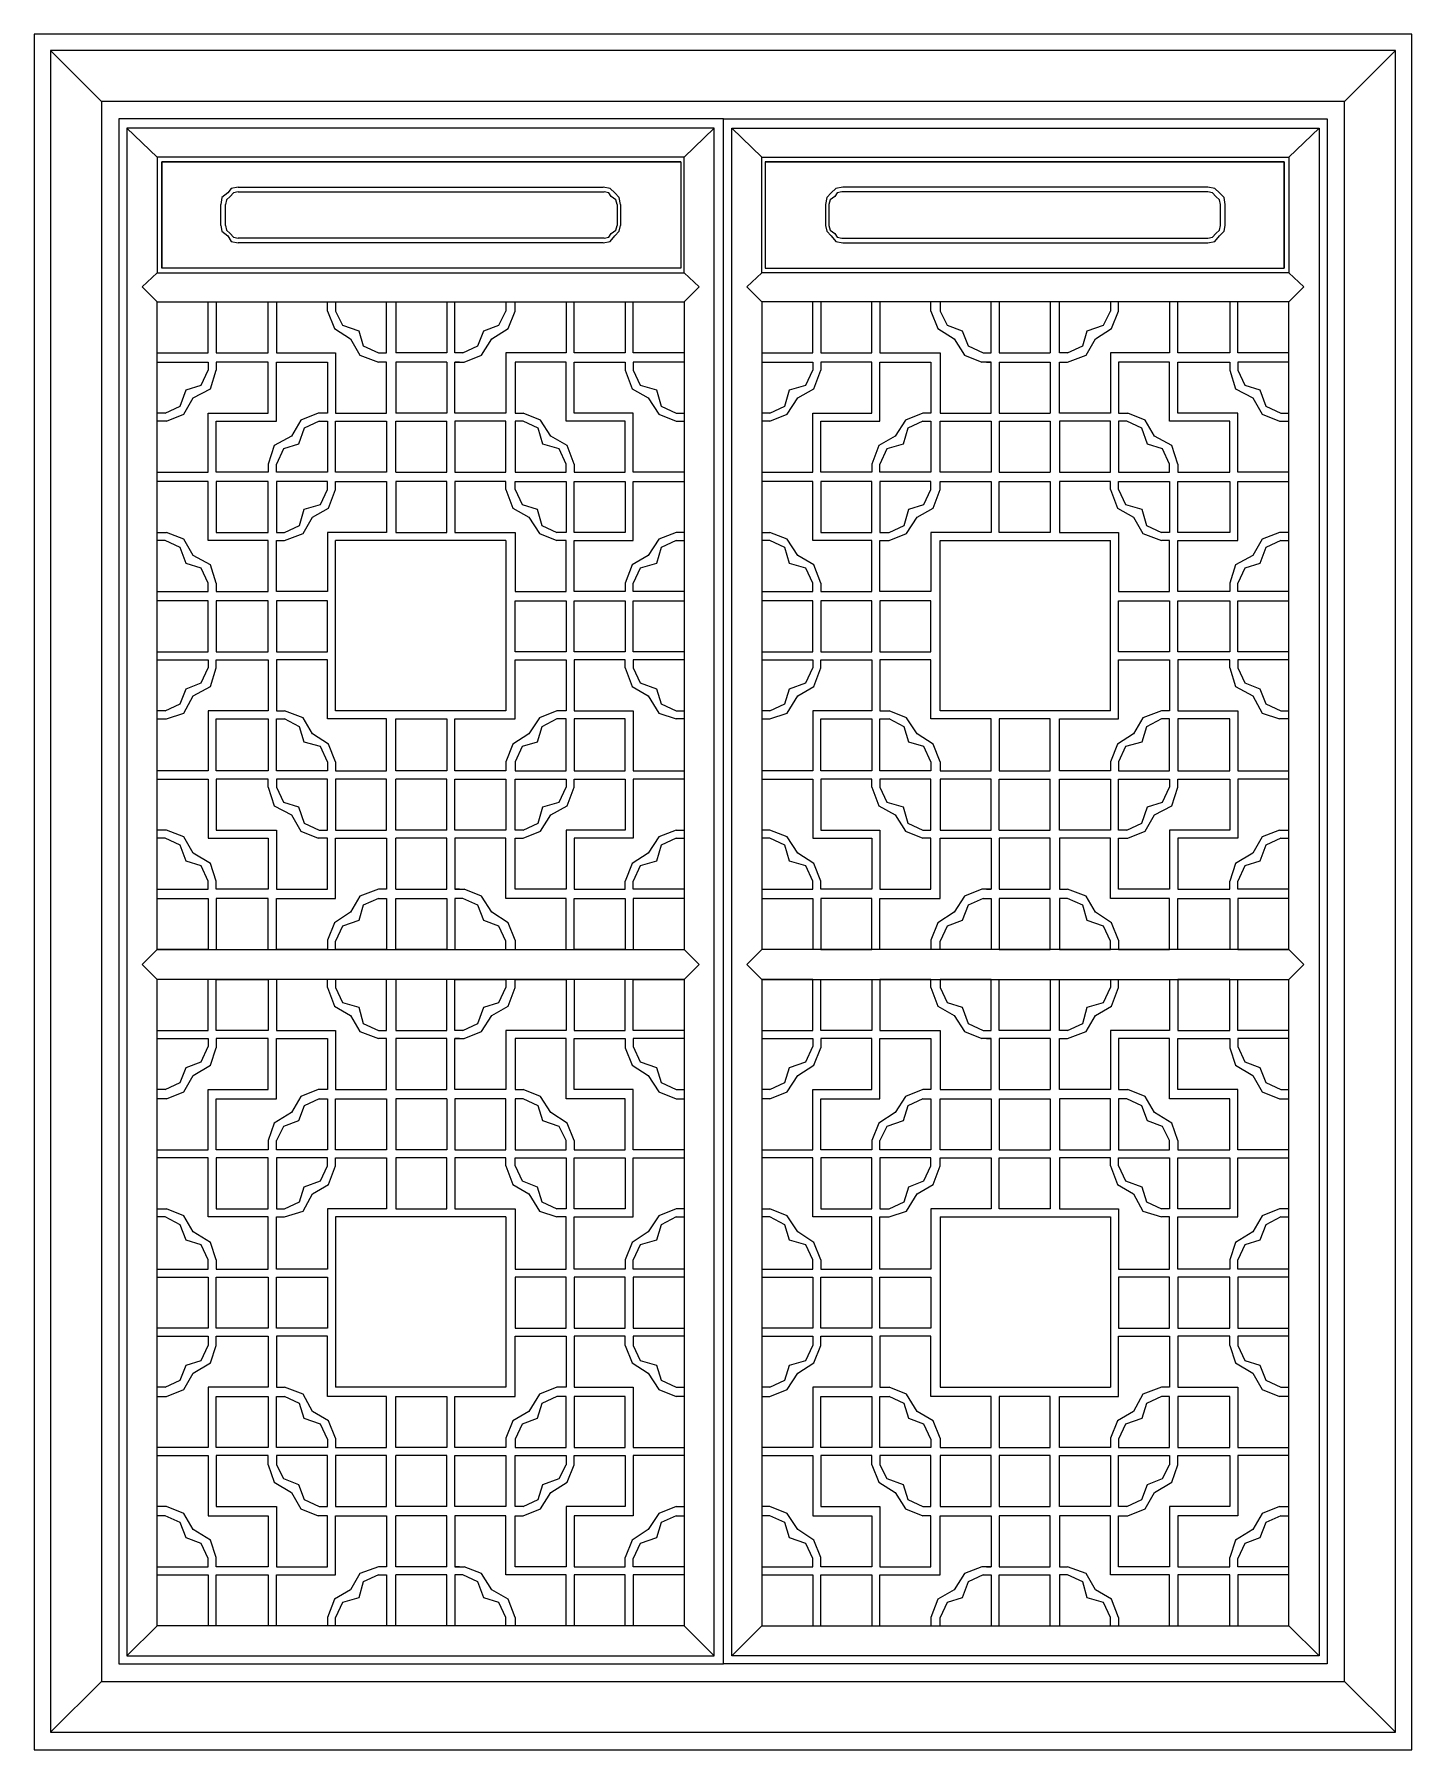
# Model space of a CAD drawing. Header units: centimetres. Extents: x -9.8 to 10.6, y -13.2 to 12.3.
import ezdxf

# ---------------------------------------------------------------- set-up
doc = ezdxf.new("R2010")
doc.units = ezdxf.units.CM
doc.header["$MEASUREMENT"] = 0
doc.layers.add('layer 1', color=7, linetype='Continuous')

msp = doc.modelspace()

# ---------------------------------------------------------------- linework, layer by layer
at = {"layer": 'layer 1', "color": 250, "lineweight": 0}
for points, knots in [([(-9.79792, 12.30551), (-9.79792, 12.30551), (10.64398, 12.30551), (10.64398, 12.30551), (10.64398, 12.30551), (10.64398, 12.30551), (10.64398, -13.15657), (10.64398, -13.15657), (10.64398, -13.15657), (10.64398, -13.15657), (-9.79792, -13.15657), (-9.79792, -13.15657), (-9.79792, -13.15657), (-9.79792, -13.15657), (-9.79792, 12.30551), (-9.79792, 12.30551)], [0, 0, 0, 0, 0.25, 0.25, 0.25, 0.25, 0.5, 0.5, 0.5, 0.5, 0.75, 0.75, 0.75, 0.75, 1, 1, 1, 1]), ([(-9.55711, 12.06469), (-9.55711, 12.06469), (10.40317, 12.06469), (10.40317, 12.06469), (10.40317, 12.06469), (10.40317, 12.06469), (10.40317, -12.89852), (10.40317, -12.89852), (10.40317, -12.89852), (10.40317, -12.89852), (-9.55711, -12.89852), (-9.55711, -12.89852), (-9.55711, -12.89852), (-9.55711, -12.89852), (-9.55711, 12.06469), (-9.55711, 12.06469)], [0, 0, 0, 0, 0.25, 0.25, 0.25, 0.25, 0.5, 0.5, 0.5, 0.5, 0.75, 0.75, 0.75, 0.75, 1, 1, 1, 1]), ([(-8.80064, 11.30823), (-8.80064, 11.30823), (9.64671, 11.30823), (9.64671, 11.30823), (9.64671, 11.30823), (9.64671, 11.30823), (9.64671, -12.14206), (9.64671, -12.14206), (9.64671, -12.14206), (9.64671, -12.14206), (-8.80064, -12.14206), (-8.80064, -12.14206), (-8.80064, -12.14206), (-8.80064, -12.14206), (-8.80064, 11.30823), (-8.80064, 11.30823)], [0, 0, 0, 0, 0.25, 0.25, 0.25, 0.25, 0.5, 0.5, 0.5, 0.5, 0.75, 0.75, 0.75, 0.75, 1, 1, 1, 1]), ([(-8.54282, -11.88424), (-8.54282, -11.88424), (-8.54282, 11.05041), (-8.54282, 11.05041), (-8.54282, 11.05041), (-8.54282, 11.05041), (0.43154, 11.05041), (0.43154, 11.05041), (0.43154, 11.05041), (0.43154, 11.05041), (0.43154, -11.88424), (0.43154, -11.88424), (0.43154, -11.88424), (0.43154, -11.88424), (-8.54282, -11.88424), (-8.54282, -11.88424)], [0, 0, 0, 0, 0.25, 0.25, 0.25, 0.25, 0.5, 0.5, 0.5, 0.5, 0.75, 0.75, 0.75, 0.75, 1, 1, 1, 1]), ([(9.38889, -11.88424), (9.38889, -11.88424), (9.38889, 11.05041), (9.38889, 11.05041), (9.38889, 11.05041), (9.38889, 11.05041), (0.43154, 11.05041), (0.43154, 11.05041), (0.43154, 11.05041), (0.43154, 11.05041), (0.43154, -11.88424), (0.43154, -11.88424), (0.43154, -11.88424), (0.43154, -11.88424), (9.38889, -11.88424), (9.38889, -11.88424)], [0, 0, 0, 0, 0.25, 0.25, 0.25, 0.25, 0.5, 0.5, 0.5, 0.5, 0.75, 0.75, 0.75, 0.75, 1, 1, 1, 1]), ([(0.29412, -11.76383), (0.29412, -11.76383), (-8.42241, -11.76383), (-8.42241, -11.76383), (-8.42241, -11.76383), (-8.42241, -11.76383), (-8.42241, 10.91277), (-8.42241, 10.91277), (-8.42241, 10.91277), (-8.42241, 10.91277), (0.29412, 10.91277), (0.29412, 10.91277), (0.29412, 10.91277), (0.29412, 10.91277), (0.29412, -11.76383), (0.29412, -11.76383)], [0, 0, 0, 0, 0.25, 0.25, 0.25, 0.25, 0.5, 0.5, 0.5, 0.5, 0.75, 0.75, 0.75, 0.75, 1, 1, 1, 1]), ([(0.55195, -11.76383), (0.55195, -11.76383), (9.26848, -11.76383), (9.26848, -11.76383), (9.26848, -11.76383), (9.26848, -11.76383), (9.26848, 10.91277), (9.26848, 10.91277), (9.26848, 10.91277), (9.26848, 10.91277), (0.55195, 10.91277), (0.55195, 10.91277), (0.55195, 10.91277), (0.55195, 10.91277), (0.55195, -11.76383), (0.55195, -11.76383)], [0, 0, 0, 0, 0.25, 0.25, 0.25, 0.25, 0.5, 0.5, 0.5, 0.5, 0.75, 0.75, 0.75, 0.75, 1, 1, 1, 1]), ([(-7.97547, 10.48306), (-7.97547, 10.48306), (-0.15282, 10.48306), (-0.15282, 10.48306), (-0.15282, 10.48306), (-0.15282, 10.48306), (-0.15282, 8.76379), (-0.15282, 8.76379), (-0.15282, 8.76379), (-0.15282, 8.76379), (-7.97547, 8.76379), (-7.97547, 8.76379), (-7.97547, 8.76379), (-7.97547, 8.76379), (-7.97547, 10.48306), (-7.97547, 10.48306)], [0, 0, 0, 0, 0.25, 0.25, 0.25, 0.25, 0.5, 0.5, 0.5, 0.5, 0.75, 0.75, 0.75, 0.75, 1, 1, 1, 1]), ([(8.82154, 10.48306), (8.82154, 10.48306), (0.99888, 10.48306), (0.99888, 10.48306), (0.99888, 10.48306), (0.99888, 10.48306), (0.99888, 8.76379), (0.99888, 8.76379), (0.99888, 8.76379), (0.99888, 8.76379), (8.82154, 8.76379), (8.82154, 8.76379), (8.82154, 8.76379), (8.82154, 8.76379), (8.82154, 10.48306), (8.82154, 10.48306)], [0, 0, 0, 0, 0.25, 0.25, 0.25, 0.25, 0.5, 0.5, 0.5, 0.5, 0.75, 0.75, 0.75, 0.75, 1, 1, 1, 1]), ([(-0.20452, 10.41435), (-0.20452, 10.41435), (-0.20452, 8.8325), (-0.20452, 8.8325), (-0.20452, 8.8325), (-0.20452, 8.8325), (-7.90677, 8.8325), (-7.90677, 8.8325), (-7.90677, 8.8325), (-7.90677, 8.8325), (-7.90677, 10.41435), (-7.90677, 10.41435), (-7.90677, 10.41435), (-7.90677, 10.41435), (-0.20452, 10.41435), (-0.20452, 10.41435), (-0.20452, 10.41435), (-0.20452, 10.41435), (-7.90677, 10.41435), (-7.90677, 10.41435)], [0, 0, 0, 0, 0.2, 0.2, 0.2, 0.2, 0.4, 0.4, 0.4, 0.4, 0.6, 0.6, 0.6, 0.6, 0.8, 0.8, 0.8, 0.8, 1, 1, 1, 1]), ([(1.05058, 10.41435), (1.05058, 10.41435), (1.05058, 8.8325), (1.05058, 8.8325), (1.05058, 8.8325), (1.05058, 8.8325), (8.75283, 8.8325), (8.75283, 8.8325), (8.75283, 8.8325), (8.75283, 8.8325), (8.75283, 10.41435), (8.75283, 10.41435), (8.75283, 10.41435), (8.75283, 10.41435), (1.05058, 10.41435), (1.05058, 10.41435), (1.05058, 10.41435), (1.05058, 10.41435), (8.75283, 10.41435), (8.75283, 10.41435)], [0, 0, 0, 0, 0.2, 0.2, 0.2, 0.2, 0.4, 0.4, 0.4, 0.4, 0.6, 0.6, 0.6, 0.6, 0.8, 0.8, 0.8, 0.8, 1, 1, 1, 1]), ([(-6.92672, 9.95018), (-6.92672, 9.95018), (-7.01267, 9.88125), (-7.01267, 9.88125), (-7.01267, 9.88125), (-7.01267, 9.88125), (-7.0299, 9.77808), (-7.0299, 9.77808)], [0, 0, 0, 0, 0.5, 0.5, 0.5, 0.5, 1, 1, 1, 1]), ([(-6.77207, 10.03612), (-6.77207, 10.03612), (-6.87525, 10.01889), (-6.87525, 10.01889), (-6.87525, 10.01889), (-6.87525, 10.01889), (-6.92672, 9.95018), (-6.92672, 9.95018)], [0, 0, 0, 0, 0.5, 0.5, 0.5, 0.5, 1, 1, 1, 1]), ([(-6.77207, 9.96719), (-6.77207, 9.96719), (-6.84078, 9.95018), (-6.84078, 9.95018), (-6.84078, 9.95018), (-6.84078, 9.95018), (-6.89226, 9.89849), (-6.89226, 9.89849)], [0, 0, 0, 0, 0.5, 0.5, 0.5, 0.5, 1, 1, 1, 1]), ([(-1.18456, 9.95018), (-1.18456, 9.95018), (-1.25327, 10.01889), (-1.25327, 10.01889), (-1.25327, 10.01889), (-1.25327, 10.01889), (-1.35644, 10.03612), (-1.35644, 10.03612)], [0, 0, 0, 0, 0.5, 0.5, 0.5, 0.5, 1, 1, 1, 1]), ([(-1.23603, 9.89849), (-1.23603, 9.89849), (-1.2705, 9.95018), (-1.2705, 9.95018), (-1.2705, 9.95018), (-1.2705, 9.95018), (-1.33921, 9.96719), (-1.33921, 9.96719)], [0, 0, 0, 0, 0.5, 0.5, 0.5, 0.5, 1, 1, 1, 1]), ([(-1.09839, 9.77808), (-1.09839, 9.77808), (-1.11563, 9.88125), (-1.11563, 9.88125), (-1.11563, 9.88125), (-1.11563, 9.88125), (-1.18456, 9.95018), (-1.18456, 9.95018)], [0, 0, 0, 0, 0.5, 0.5, 0.5, 0.5, 1, 1, 1, 1]), ([(2.03062, 9.95018), (2.03062, 9.95018), (1.96169, 9.88125), (1.96169, 9.88125), (1.96169, 9.88125), (1.96169, 9.88125), (1.94446, 9.77808), (1.94446, 9.77808)], [0, 0, 0, 0, 0.5, 0.5, 0.5, 0.5, 1, 1, 1, 1]), ([(2.20251, 10.03612), (2.20251, 10.03612), (2.09933, 10.01889), (2.09933, 10.01889), (2.09933, 10.01889), (2.09933, 10.01889), (2.03062, 9.95018), (2.03062, 9.95018)], [0, 0, 0, 0, 0.5, 0.5, 0.5, 0.5, 1, 1, 1, 1]), ([(2.18527, 9.96719), (2.18527, 9.96719), (2.11656, 9.95018), (2.11656, 9.95018), (2.11656, 9.95018), (2.11656, 9.95018), (2.0821, 9.89849), (2.0821, 9.89849)], [0, 0, 0, 0, 0.5, 0.5, 0.5, 0.5, 1, 1, 1, 1]), ([(7.79002, 9.95018), (7.79002, 9.95018), (7.72109, 10.01889), (7.72109, 10.01889), (7.72109, 10.01889), (7.72109, 10.01889), (7.61814, 10.03612), (7.61814, 10.03612)], [0, 0, 0, 0, 0.5, 0.5, 0.5, 0.5, 1, 1, 1, 1]), ([(7.73833, 9.89849), (7.73833, 9.89849), (7.68685, 9.95018), (7.68685, 9.95018), (7.68685, 9.95018), (7.68685, 9.95018), (7.61814, 9.96719), (7.61814, 9.96719)], [0, 0, 0, 0, 0.5, 0.5, 0.5, 0.5, 1, 1, 1, 1]), ([(7.87596, 9.77808), (7.87596, 9.77808), (7.85873, 9.88125), (7.85873, 9.88125), (7.85873, 9.88125), (7.85873, 9.88125), (7.79002, 9.95018), (7.79002, 9.95018)], [0, 0, 0, 0, 0.5, 0.5, 0.5, 0.5, 1, 1, 1, 1]), ([(-6.89226, 9.89849), (-6.89226, 9.89849), (-6.94396, 9.84701), (-6.94396, 9.84701), (-6.94396, 9.84701), (-6.94396, 9.84701), (-6.96119, 9.77808), (-6.96119, 9.77808)], [0, 0, 0, 0, 0.5, 0.5, 0.5, 0.5, 1, 1, 1, 1]), ([(-1.15009, 9.77808), (-1.15009, 9.77808), (-1.16732, 9.84701), (-1.16732, 9.84701), (-1.16732, 9.84701), (-1.16732, 9.84701), (-1.23603, 9.89849), (-1.23603, 9.89849)], [0, 0, 0, 0, 0.5, 0.5, 0.5, 0.5, 1, 1, 1, 1]), ([(2.0821, 9.89849), (2.0821, 9.89849), (2.01339, 9.84701), (2.01339, 9.84701), (2.01339, 9.84701), (2.01339, 9.84701), (1.99616, 9.77808), (1.99616, 9.77808)], [0, 0, 0, 0, 0.5, 0.5, 0.5, 0.5, 1, 1, 1, 1]), ([(7.80726, 9.77808), (7.80726, 9.77808), (7.79002, 9.84701), (7.79002, 9.84701), (7.79002, 9.84701), (7.79002, 9.84701), (7.73833, 9.89849), (7.73833, 9.89849)], [0, 0, 0, 0, 0.5, 0.5, 0.5, 0.5, 1, 1, 1, 1]), ([(-7.0299, 9.46878), (-7.0299, 9.46878), (-7.01267, 9.38262), (-7.01267, 9.38262), (-7.01267, 9.38262), (-7.01267, 9.38262), (-6.92672, 9.31391), (-6.92672, 9.31391)], [0, 0, 0, 0, 0.5, 0.5, 0.5, 0.5, 1, 1, 1, 1]), ([(-6.96119, 9.46878), (-6.96119, 9.46878), (-6.94396, 9.39985), (-6.94396, 9.39985), (-6.94396, 9.39985), (-6.94396, 9.39985), (-6.89226, 9.34837), (-6.89226, 9.34837)], [0, 0, 0, 0, 0.5, 0.5, 0.5, 0.5, 1, 1, 1, 1]), ([(-1.23603, 9.34837), (-1.23603, 9.34837), (-1.16732, 9.39985), (-1.16732, 9.39985), (-1.16732, 9.39985), (-1.16732, 9.39985), (-1.15009, 9.46878), (-1.15009, 9.46878)], [0, 0, 0, 0, 0.5, 0.5, 0.5, 0.5, 1, 1, 1, 1]), ([(-1.18456, 9.31391), (-1.18456, 9.31391), (-1.11563, 9.38262), (-1.11563, 9.38262), (-1.11563, 9.38262), (-1.11563, 9.38262), (-1.09839, 9.46878), (-1.09839, 9.46878)], [0, 0, 0, 0, 0.5, 0.5, 0.5, 0.5, 1, 1, 1, 1]), ([(1.94446, 9.46878), (1.94446, 9.46878), (1.96169, 9.38262), (1.96169, 9.38262), (1.96169, 9.38262), (1.96169, 9.38262), (2.03062, 9.31391), (2.03062, 9.31391)], [0, 0, 0, 0, 0.5, 0.5, 0.5, 0.5, 1, 1, 1, 1]), ([(1.99616, 9.46878), (1.99616, 9.46878), (2.01339, 9.39985), (2.01339, 9.39985), (2.01339, 9.39985), (2.01339, 9.39985), (2.0821, 9.34837), (2.0821, 9.34837)], [0, 0, 0, 0, 0.5, 0.5, 0.5, 0.5, 1, 1, 1, 1]), ([(7.73833, 9.34837), (7.73833, 9.34837), (7.79002, 9.39985), (7.79002, 9.39985), (7.79002, 9.39985), (7.79002, 9.39985), (7.80726, 9.46878), (7.80726, 9.46878)], [0, 0, 0, 0, 0.5, 0.5, 0.5, 0.5, 1, 1, 1, 1]), ([(7.79002, 9.31391), (7.79002, 9.31391), (7.85873, 9.38262), (7.85873, 9.38262), (7.85873, 9.38262), (7.85873, 9.38262), (7.87596, 9.46878), (7.87596, 9.46878)], [0, 0, 0, 0, 0.5, 0.5, 0.5, 0.5, 1, 1, 1, 1]), ([(-6.92672, 9.31391), (-6.92672, 9.31391), (-6.87525, 9.22797), (-6.87525, 9.22797), (-6.87525, 9.22797), (-6.87525, 9.22797), (-6.77207, 9.21073), (-6.77207, 9.21073)], [0, 0, 0, 0, 0.5, 0.5, 0.5, 0.5, 1, 1, 1, 1]), ([(-6.89226, 9.34837), (-6.89226, 9.34837), (-6.84078, 9.29667), (-6.84078, 9.29667), (-6.84078, 9.29667), (-6.84078, 9.29667), (-6.77207, 9.27966), (-6.77207, 9.27966)], [0, 0, 0, 0, 0.5, 0.5, 0.5, 0.5, 1, 1, 1, 1]), ([(-1.35644, 9.21073), (-1.35644, 9.21073), (-1.25327, 9.22797), (-1.25327, 9.22797), (-1.25327, 9.22797), (-1.25327, 9.22797), (-1.18456, 9.31391), (-1.18456, 9.31391)], [0, 0, 0, 0, 0.5, 0.5, 0.5, 0.5, 1, 1, 1, 1]), ([(-1.33921, 9.27966), (-1.33921, 9.27966), (-1.2705, 9.29667), (-1.2705, 9.29667), (-1.2705, 9.29667), (-1.2705, 9.29667), (-1.23603, 9.34837), (-1.23603, 9.34837)], [0, 0, 0, 0, 0.5, 0.5, 0.5, 0.5, 1, 1, 1, 1]), ([(2.03062, 9.31391), (2.03062, 9.31391), (2.09933, 9.22797), (2.09933, 9.22797), (2.09933, 9.22797), (2.09933, 9.22797), (2.20251, 9.21073), (2.20251, 9.21073)], [0, 0, 0, 0, 0.5, 0.5, 0.5, 0.5, 1, 1, 1, 1]), ([(2.0821, 9.34837), (2.0821, 9.34837), (2.11656, 9.29667), (2.11656, 9.29667), (2.11656, 9.29667), (2.11656, 9.29667), (2.18527, 9.27966), (2.18527, 9.27966)], [0, 0, 0, 0, 0.5, 0.5, 0.5, 0.5, 1, 1, 1, 1]), ([(7.61814, 9.27966), (7.61814, 9.27966), (7.68685, 9.29667), (7.68685, 9.29667), (7.68685, 9.29667), (7.68685, 9.29667), (7.73833, 9.34837), (7.73833, 9.34837)], [0, 0, 0, 0, 0.5, 0.5, 0.5, 0.5, 1, 1, 1, 1]), ([(7.61814, 9.21073), (7.61814, 9.21073), (7.72109, 9.22797), (7.72109, 9.22797), (7.72109, 9.22797), (7.72109, 9.22797), (7.79002, 9.31391), (7.79002, 9.31391)], [0, 0, 0, 0, 0.5, 0.5, 0.5, 0.5, 1, 1, 1, 1]), ([(-7.97547, 8.33409), (-7.97547, 8.33409), (-8.19905, 8.55745), (-8.19905, 8.55745), (-8.19905, 8.55745), (-8.19905, 8.55745), (-7.97547, 8.76379), (-7.97547, 8.76379)], [0, 0, 0, 0, 0.5, 0.5, 0.5, 0.5, 1, 1, 1, 1]), ([(-0.15282, 8.76379), (-0.15282, 8.76379), (0.07054, 8.55745), (0.07054, 8.55745), (0.07054, 8.55745), (0.07054, 8.55745), (-0.15282, 8.33409), (-0.15282, 8.33409)], [0, 0, 0, 0, 0.5, 0.5, 0.5, 0.5, 1, 1, 1, 1]), ([(0.99888, 8.33409), (0.99888, 8.33409), (0.77553, 8.55745), (0.77553, 8.55745), (0.77553, 8.55745), (0.77553, 8.55745), (0.99888, 8.76379), (0.99888, 8.76379)], [0, 0, 0, 0, 0.5, 0.5, 0.5, 0.5, 1, 1, 1, 1]), ([(8.82154, 8.76379), (8.82154, 8.76379), (9.04512, 8.55745), (9.04512, 8.55745), (9.04512, 8.55745), (9.04512, 8.55745), (8.82154, 8.33409), (8.82154, 8.33409)], [0, 0, 0, 0, 0.5, 0.5, 0.5, 0.5, 1, 1, 1, 1]), ([(-7.97547, -1.27655), (-7.97547, -1.27655), (-7.97547, 8.33409), (-7.97547, 8.33409), (-7.97547, 8.33409), (-7.97547, 8.33409), (-0.15282, 8.33409), (-0.15282, 8.33409), (-0.15282, 8.33409), (-0.15282, 8.33409), (-0.15282, -1.27655), (-0.15282, -1.27655)], [0, 0, 0, 0, 0.33333333, 0.33333333, 0.33333333, 0.33333333, 0.66666667, 0.66666667, 0.66666667, 0.66666667, 1, 1, 1, 1]), ([(-7.97547, 7.57763), (-7.97547, 7.57763), (-7.21901, 7.57763), (-7.21901, 7.57763), (-7.21901, 7.57763), (-7.21901, 7.57763), (-7.21901, 8.33409), (-7.21901, 8.33409)], [0, 0, 0, 0, 0.5, 0.5, 0.5, 0.5, 1, 1, 1, 1]), ([(-7.09861, 8.33409), (-7.09861, 8.33409), (-7.09861, 7.57763), (-7.09861, 7.57763), (-7.09861, 7.57763), (-7.09861, 7.57763), (-6.32491, 7.57763), (-6.32491, 7.57763), (-6.32491, 7.57763), (-6.32491, 7.57763), (-6.32491, 8.33409), (-6.32491, 8.33409)], [0, 0, 0, 0, 0.33333333, 0.33333333, 0.33333333, 0.33333333, 0.66666667, 0.66666667, 0.66666667, 0.66666667, 1, 1, 1, 1]), ([(-6.20473, 8.33409), (-6.20473, 8.33409), (-6.20473, 7.57763), (-6.20473, 7.57763), (-6.20473, 7.57763), (-6.20473, 7.57763), (-5.32786, 7.57763), (-5.32786, 7.57763), (-5.32786, 7.57763), (-5.32786, 7.57763), (-5.32786, 6.68353), (-5.32786, 6.68353), (-5.32786, 6.68353), (-5.32786, 6.68353), (-4.5714, 6.68353), (-4.5714, 6.68353), (-4.5714, 6.68353), (-4.5714, 6.68353), (-4.5714, 7.43999), (-4.5714, 7.43999), (-4.5714, 7.43999), (-4.5714, 7.43999), (-4.69181, 7.43999), (-4.69181, 7.43999)], [0, 0, 0, 0, 0.16666667, 0.16666667, 0.16666667, 0.16666667, 0.33333333, 0.33333333, 0.33333333, 0.33333333, 0.5, 0.5, 0.5, 0.5, 0.66666667, 0.66666667, 0.66666667, 0.66666667, 0.83333333, 0.83333333, 0.83333333, 0.83333333, 1, 1, 1, 1]), ([(-5.44827, 8.19645), (-5.44827, 8.19645), (-5.34509, 7.93862), (-5.34509, 7.93862), (-5.34509, 7.93862), (-5.34509, 7.93862), (-5.10428, 7.78375), (-5.10428, 7.78375)], [0, 0, 0, 0, 0.5, 0.5, 0.5, 0.5, 1, 1, 1, 1]), ([(-5.32786, 8.33409), (-5.32786, 8.33409), (-5.32786, 8.19645), (-5.32786, 8.19645), (-5.32786, 8.19645), (-5.32786, 8.19645), (-5.22469, 7.9901), (-5.22469, 7.9901), (-5.22469, 7.9901), (-5.22469, 7.9901), (-4.98387, 7.90416), (-4.98387, 7.90416), (-4.98387, 7.90416), (-4.98387, 7.90416), (-4.91516, 7.68058), (-4.91516, 7.68058), (-4.91516, 7.68058), (-4.91516, 7.68058), (-4.69181, 7.57763), (-4.69181, 7.57763), (-4.69181, 7.57763), (-4.69181, 7.57763), (-4.5714, 7.57763), (-4.5714, 7.57763), (-4.5714, 7.57763), (-4.5714, 7.57763), (-4.5714, 8.33409), (-4.5714, 8.33409)], [0, 0, 0, 0, 0.14285714, 0.14285714, 0.14285714, 0.14285714, 0.28571429, 0.28571429, 0.28571429, 0.28571429, 0.42857143, 0.42857143, 0.42857143, 0.42857143, 0.57142857, 0.57142857, 0.57142857, 0.57142857, 0.71428571, 0.71428571, 0.71428571, 0.71428571, 0.85714286, 0.85714286, 0.85714286, 0.85714286, 1, 1, 1, 1]), ([(-1.90655, 8.33409), (-1.90655, 8.33409), (-1.90655, 7.57763), (-1.90655, 7.57763), (-1.90655, 7.57763), (-1.90655, 7.57763), (-2.80065, 7.57763), (-2.80065, 7.57763), (-2.80065, 7.57763), (-2.80065, 7.57763), (-2.80065, 6.68353), (-2.80065, 6.68353), (-2.80065, 6.68353), (-2.80065, 6.68353), (-3.55711, 6.68353), (-3.55711, 6.68353), (-3.55711, 6.68353), (-3.55711, 6.68353), (-3.55711, 7.43999), (-3.55711, 7.43999), (-3.55711, 7.43999), (-3.55711, 7.43999), (-3.41948, 7.43999), (-3.41948, 7.43999), (-3.41948, 7.43999), (-3.41948, 7.43999), (-3.16165, 7.54316), (-3.16165, 7.54316), (-3.16165, 7.54316), (-3.16165, 7.54316), (-3.00678, 7.78375), (-3.00678, 7.78375), (-3.00678, 7.78375), (-3.00678, 7.78375), (-2.76619, 7.93862), (-2.76619, 7.93862), (-2.76619, 7.93862), (-2.76619, 7.93862), (-2.66301, 8.19645), (-2.66301, 8.19645), (-2.66301, 8.19645), (-2.66301, 8.19645), (-2.66301, 8.33409), (-2.66301, 8.33409)], [0, 0, 0, 0, 0.09090909, 0.09090909, 0.09090909, 0.09090909, 0.18181818, 0.18181818, 0.18181818, 0.18181818, 0.27272727, 0.27272727, 0.27272727, 0.27272727, 0.36363636, 0.36363636, 0.36363636, 0.36363636, 0.45454545, 0.45454545, 0.45454545, 0.45454545, 0.54545455, 0.54545455, 0.54545455, 0.54545455, 0.63636364, 0.63636364, 0.63636364, 0.63636364, 0.72727273, 0.72727273, 0.72727273, 0.72727273, 0.81818182, 0.81818182, 0.81818182, 0.81818182, 0.90909091, 0.90909091, 0.90909091, 0.90909091, 1, 1, 1, 1]), ([(-3.43671, 7.57763), (-3.43671, 7.57763), (-3.55711, 7.57763), (-3.55711, 7.57763), (-3.55711, 7.57763), (-3.55711, 7.57763), (-3.55711, 8.33409), (-3.55711, 8.33409)], [0, 0, 0, 0, 0.5, 0.5, 0.5, 0.5, 1, 1, 1, 1]), ([(-3.12719, 7.90416), (-3.12719, 7.90416), (-2.90361, 7.9901), (-2.90361, 7.9901), (-2.90361, 7.9901), (-2.90361, 7.9901), (-2.80065, 8.19645), (-2.80065, 8.19645)], [0, 0, 0, 0, 0.5, 0.5, 0.5, 0.5, 1, 1, 1, 1]), ([(-1.02969, 8.33409), (-1.02969, 8.33409), (-1.02969, 7.57763), (-1.02969, 7.57763), (-1.02969, 7.57763), (-1.02969, 7.57763), (-1.78615, 7.57763), (-1.78615, 7.57763), (-1.78615, 7.57763), (-1.78615, 7.57763), (-1.78615, 8.33409), (-1.78615, 8.33409)], [0, 0, 0, 0, 0.33333333, 0.33333333, 0.33333333, 0.33333333, 0.66666667, 0.66666667, 0.66666667, 0.66666667, 1, 1, 1, 1]), ([(-0.15282, 7.57763), (-0.15282, 7.57763), (-0.90928, 7.57763), (-0.90928, 7.57763), (-0.90928, 7.57763), (-0.90928, 7.57763), (-0.90928, 8.33409), (-0.90928, 8.33409)], [0, 0, 0, 0, 0.5, 0.5, 0.5, 0.5, 1, 1, 1, 1]), ([(8.82154, -1.27655), (8.82154, -1.27655), (8.82154, 8.33409), (8.82154, 8.33409), (8.82154, 8.33409), (8.82154, 8.33409), (0.99888, 8.33409), (0.99888, 8.33409), (0.99888, 8.33409), (0.99888, 8.33409), (0.99888, -1.27655), (0.99888, -1.27655)], [0, 0, 0, 0, 0.33333333, 0.33333333, 0.33333333, 0.33333333, 0.66666667, 0.66666667, 0.66666667, 0.66666667, 1, 1, 1, 1]), ([(0.99888, 7.57763), (0.99888, 7.57763), (1.75535, 7.57763), (1.75535, 7.57763), (1.75535, 7.57763), (1.75535, 7.57763), (1.75535, 8.33409), (1.75535, 8.33409)], [0, 0, 0, 0, 0.5, 0.5, 0.5, 0.5, 1, 1, 1, 1]), ([(1.87575, 8.33409), (1.87575, 8.33409), (1.87575, 7.57763), (1.87575, 7.57763), (1.87575, 7.57763), (1.87575, 7.57763), (2.63221, 7.57763), (2.63221, 7.57763), (2.63221, 7.57763), (2.63221, 7.57763), (2.63221, 8.33409), (2.63221, 8.33409)], [0, 0, 0, 0, 0.33333333, 0.33333333, 0.33333333, 0.33333333, 0.66666667, 0.66666667, 0.66666667, 0.66666667, 1, 1, 1, 1]), ([(2.75262, 8.33409), (2.75262, 8.33409), (2.75262, 7.57763), (2.75262, 7.57763), (2.75262, 7.57763), (2.75262, 7.57763), (3.6465, 7.57763), (3.6465, 7.57763), (3.6465, 7.57763), (3.6465, 7.57763), (3.6465, 6.68353), (3.6465, 6.68353), (3.6465, 6.68353), (3.6465, 6.68353), (4.40296, 6.68353), (4.40296, 6.68353), (4.40296, 6.68353), (4.40296, 6.68353), (4.40296, 7.43999), (4.40296, 7.43999), (4.40296, 7.43999), (4.40296, 7.43999), (4.26554, 7.43999), (4.26554, 7.43999)], [0, 0, 0, 0, 0.16666667, 0.16666667, 0.16666667, 0.16666667, 0.33333333, 0.33333333, 0.33333333, 0.33333333, 0.5, 0.5, 0.5, 0.5, 0.66666667, 0.66666667, 0.66666667, 0.66666667, 0.83333333, 0.83333333, 0.83333333, 0.83333333, 1, 1, 1, 1]), ([(3.50908, 8.19645), (3.50908, 8.19645), (3.61225, 7.93862), (3.61225, 7.93862), (3.61225, 7.93862), (3.61225, 7.93862), (3.85285, 7.78375), (3.85285, 7.78375)], [0, 0, 0, 0, 0.5, 0.5, 0.5, 0.5, 1, 1, 1, 1]), ([(3.6465, 8.33409), (3.6465, 8.33409), (3.6465, 8.19645), (3.6465, 8.19645), (3.6465, 8.19645), (3.6465, 8.19645), (3.74967, 7.9901), (3.74967, 7.9901), (3.74967, 7.9901), (3.74967, 7.9901), (3.97325, 7.90416), (3.97325, 7.90416), (3.97325, 7.90416), (3.97325, 7.90416), (4.05919, 7.68058), (4.05919, 7.68058), (4.05919, 7.68058), (4.05919, 7.68058), (4.28277, 7.57763), (4.28277, 7.57763), (4.28277, 7.57763), (4.28277, 7.57763), (4.40296, 7.57763), (4.40296, 7.57763), (4.40296, 7.57763), (4.40296, 7.57763), (4.40296, 8.33409), (4.40296, 8.33409)], [0, 0, 0, 0, 0.14285714, 0.14285714, 0.14285714, 0.14285714, 0.28571429, 0.28571429, 0.28571429, 0.28571429, 0.42857143, 0.42857143, 0.42857143, 0.42857143, 0.57142857, 0.57142857, 0.57142857, 0.57142857, 0.71428571, 0.71428571, 0.71428571, 0.71428571, 0.85714286, 0.85714286, 0.85714286, 0.85714286, 1, 1, 1, 1]), ([(7.05079, 8.33409), (7.05079, 8.33409), (7.05079, 7.57763), (7.05079, 7.57763), (7.05079, 7.57763), (7.05079, 7.57763), (6.17393, 7.57763), (6.17393, 7.57763), (6.17393, 7.57763), (6.17393, 7.57763), (6.17393, 6.68353), (6.17393, 6.68353), (6.17393, 6.68353), (6.17393, 6.68353), (5.41747, 6.68353), (5.41747, 6.68353), (5.41747, 6.68353), (5.41747, 6.68353), (5.41747, 7.43999), (5.41747, 7.43999), (5.41747, 7.43999), (5.41747, 7.43999), (5.53787, 7.43999), (5.53787, 7.43999), (5.53787, 7.43999), (5.53787, 7.43999), (5.81293, 7.54316), (5.81293, 7.54316), (5.81293, 7.54316), (5.81293, 7.54316), (5.95035, 7.78375), (5.95035, 7.78375), (5.95035, 7.78375), (5.95035, 7.78375), (6.19116, 7.93862), (6.19116, 7.93862), (6.19116, 7.93862), (6.19116, 7.93862), (6.29433, 8.19645), (6.29433, 8.19645), (6.29433, 8.19645), (6.29433, 8.19645), (6.29433, 8.33409), (6.29433, 8.33409)], [0, 0, 0, 0, 0.09090909, 0.09090909, 0.09090909, 0.09090909, 0.18181818, 0.18181818, 0.18181818, 0.18181818, 0.27272727, 0.27272727, 0.27272727, 0.27272727, 0.36363636, 0.36363636, 0.36363636, 0.36363636, 0.45454545, 0.45454545, 0.45454545, 0.45454545, 0.54545455, 0.54545455, 0.54545455, 0.54545455, 0.63636364, 0.63636364, 0.63636364, 0.63636364, 0.72727273, 0.72727273, 0.72727273, 0.72727273, 0.81818182, 0.81818182, 0.81818182, 0.81818182, 0.90909091, 0.90909091, 0.90909091, 0.90909091, 1, 1, 1, 1]), ([(5.53787, 7.57763), (5.53787, 7.57763), (5.41747, 7.57763), (5.41747, 7.57763), (5.41747, 7.57763), (5.41747, 7.57763), (5.41747, 8.33409), (5.41747, 8.33409)], [0, 0, 0, 0, 0.5, 0.5, 0.5, 0.5, 1, 1, 1, 1]), ([(5.82994, 7.90416), (5.82994, 7.90416), (6.07075, 7.9901), (6.07075, 7.9901), (6.07075, 7.9901), (6.07075, 7.9901), (6.17393, 8.19645), (6.17393, 8.19645)], [0, 0, 0, 0, 0.5, 0.5, 0.5, 0.5, 1, 1, 1, 1]), ([(7.94467, 8.33409), (7.94467, 8.33409), (7.94467, 7.57763), (7.94467, 7.57763), (7.94467, 7.57763), (7.94467, 7.57763), (7.17098, 7.57763), (7.17098, 7.57763), (7.17098, 7.57763), (7.17098, 7.57763), (7.17098, 8.33409), (7.17098, 8.33409)], [0, 0, 0, 0, 0.33333333, 0.33333333, 0.33333333, 0.33333333, 0.66666667, 0.66666667, 0.66666667, 0.66666667, 1, 1, 1, 1]), ([(8.82154, 7.57763), (8.82154, 7.57763), (8.06508, 7.57763), (8.06508, 7.57763), (8.06508, 7.57763), (8.06508, 7.57763), (8.06508, 8.33409), (8.06508, 8.33409)], [0, 0, 0, 0, 0.5, 0.5, 0.5, 0.5, 1, 1, 1, 1]), ([(-3.43671, 7.57763), (-3.43671, 7.57763), (-3.21313, 7.68058), (-3.21313, 7.68058), (-3.21313, 7.68058), (-3.21313, 7.68058), (-3.12719, 7.90416), (-3.12719, 7.90416)], [0, 0, 0, 0, 0.5, 0.5, 0.5, 0.5, 1, 1, 1, 1]), ([(5.53787, 7.57763), (5.53787, 7.57763), (5.76123, 7.68058), (5.76123, 7.68058), (5.76123, 7.68058), (5.76123, 7.68058), (5.82994, 7.90416), (5.82994, 7.90416)], [0, 0, 0, 0, 0.5, 0.5, 0.5, 0.5, 1, 1, 1, 1]), ([(-5.10428, 7.78375), (-5.10428, 7.78375), (-4.96686, 7.54316), (-4.96686, 7.54316), (-4.96686, 7.54316), (-4.96686, 7.54316), (-4.69181, 7.43999), (-4.69181, 7.43999)], [0, 0, 0, 0, 0.5, 0.5, 0.5, 0.5, 1, 1, 1, 1]), ([(3.85285, 7.78375), (3.85285, 7.78375), (4.00772, 7.54316), (4.00772, 7.54316), (4.00772, 7.54316), (4.00772, 7.54316), (4.26554, 7.43999), (4.26554, 7.43999)], [0, 0, 0, 0, 0.5, 0.5, 0.5, 0.5, 1, 1, 1, 1]), ([(-7.97547, 7.43999), (-7.97547, 7.43999), (-7.21901, 7.43999), (-7.21901, 7.43999), (-7.21901, 7.43999), (-7.21901, 7.43999), (-7.21901, 7.31958), (-7.21901, 7.31958)], [0, 0, 0, 0, 0.5, 0.5, 0.5, 0.5, 1, 1, 1, 1]), ([(-7.97547, 5.80666), (-7.97547, 5.80666), (-7.21901, 5.80666), (-7.21901, 5.80666), (-7.21901, 5.80666), (-7.21901, 5.80666), (-7.21901, 6.68353), (-7.21901, 6.68353), (-7.21901, 6.68353), (-7.21901, 6.68353), (-6.32491, 6.68353), (-6.32491, 6.68353), (-6.32491, 6.68353), (-6.32491, 6.68353), (-6.32491, 7.43999), (-6.32491, 7.43999), (-6.32491, 7.43999), (-6.32491, 7.43999), (-7.09861, 7.43999), (-7.09861, 7.43999), (-7.09861, 7.43999), (-7.09861, 7.43999), (-7.09861, 7.31958), (-7.09861, 7.31958)], [0, 0, 0, 0, 0.16666667, 0.16666667, 0.16666667, 0.16666667, 0.33333333, 0.33333333, 0.33333333, 0.33333333, 0.5, 0.5, 0.5, 0.5, 0.66666667, 0.66666667, 0.66666667, 0.66666667, 0.83333333, 0.83333333, 0.83333333, 0.83333333, 1, 1, 1, 1]), ([(-0.15282, 5.80666), (-0.15282, 5.80666), (-0.90928, 5.80666), (-0.90928, 5.80666), (-0.90928, 5.80666), (-0.90928, 5.80666), (-0.90928, 6.68353), (-0.90928, 6.68353), (-0.90928, 6.68353), (-0.90928, 6.68353), (-1.78615, 6.68353), (-1.78615, 6.68353), (-1.78615, 6.68353), (-1.78615, 6.68353), (-1.78615, 7.43999), (-1.78615, 7.43999), (-1.78615, 7.43999), (-1.78615, 7.43999), (-1.02969, 7.43999), (-1.02969, 7.43999), (-1.02969, 7.43999), (-1.02969, 7.43999), (-1.02969, 7.31958), (-1.02969, 7.31958), (-1.02969, 7.31958), (-1.02969, 7.31958), (-0.92651, 7.04452), (-0.92651, 7.04452), (-0.92651, 7.04452), (-0.92651, 7.04452), (-0.68592, 6.90711), (-0.68592, 6.90711), (-0.68592, 6.90711), (-0.68592, 6.90711), (-0.53105, 6.66629), (-0.53105, 6.66629), (-0.53105, 6.66629), (-0.53105, 6.66629), (-0.27322, 6.56312), (-0.27322, 6.56312), (-0.27322, 6.56312), (-0.27322, 6.56312), (-0.15282, 6.56312), (-0.15282, 6.56312)], [0, 0, 0, 0, 0.09090909, 0.09090909, 0.09090909, 0.09090909, 0.18181818, 0.18181818, 0.18181818, 0.18181818, 0.27272727, 0.27272727, 0.27272727, 0.27272727, 0.36363636, 0.36363636, 0.36363636, 0.36363636, 0.45454545, 0.45454545, 0.45454545, 0.45454545, 0.54545455, 0.54545455, 0.54545455, 0.54545455, 0.63636364, 0.63636364, 0.63636364, 0.63636364, 0.72727273, 0.72727273, 0.72727273, 0.72727273, 0.81818182, 0.81818182, 0.81818182, 0.81818182, 0.90909091, 0.90909091, 0.90909091, 0.90909091, 1, 1, 1, 1]), ([(-0.15282, 7.43999), (-0.15282, 7.43999), (-0.90928, 7.43999), (-0.90928, 7.43999), (-0.90928, 7.43999), (-0.90928, 7.43999), (-0.90928, 7.31958), (-0.90928, 7.31958), (-0.90928, 7.31958), (-0.90928, 7.31958), (-0.80633, 7.09622), (-0.80633, 7.09622), (-0.80633, 7.09622), (-0.80633, 7.09622), (-0.56551, 7.02729), (-0.56551, 7.02729), (-0.56551, 7.02729), (-0.56551, 7.02729), (-0.4968, 6.7867), (-0.4968, 6.7867), (-0.4968, 6.7867), (-0.4968, 6.7867), (-0.27322, 6.68353), (-0.27322, 6.68353), (-0.27322, 6.68353), (-0.27322, 6.68353), (-0.15282, 6.68353), (-0.15282, 6.68353)], [0, 0, 0, 0, 0.14285714, 0.14285714, 0.14285714, 0.14285714, 0.28571429, 0.28571429, 0.28571429, 0.28571429, 0.42857143, 0.42857143, 0.42857143, 0.42857143, 0.57142857, 0.57142857, 0.57142857, 0.57142857, 0.71428571, 0.71428571, 0.71428571, 0.71428571, 0.85714286, 0.85714286, 0.85714286, 0.85714286, 1, 1, 1, 1]), ([(0.99888, 7.43999), (0.99888, 7.43999), (1.75535, 7.43999), (1.75535, 7.43999), (1.75535, 7.43999), (1.75535, 7.43999), (1.75535, 7.31958), (1.75535, 7.31958)], [0, 0, 0, 0, 0.5, 0.5, 0.5, 0.5, 1, 1, 1, 1]), ([(0.99888, 5.80666), (0.99888, 5.80666), (1.75535, 5.80666), (1.75535, 5.80666), (1.75535, 5.80666), (1.75535, 5.80666), (1.75535, 6.68353), (1.75535, 6.68353), (1.75535, 6.68353), (1.75535, 6.68353), (2.63221, 6.68353), (2.63221, 6.68353), (2.63221, 6.68353), (2.63221, 6.68353), (2.63221, 7.43999), (2.63221, 7.43999), (2.63221, 7.43999), (2.63221, 7.43999), (1.87575, 7.43999), (1.87575, 7.43999), (1.87575, 7.43999), (1.87575, 7.43999), (1.87575, 7.31958), (1.87575, 7.31958)], [0, 0, 0, 0, 0.16666667, 0.16666667, 0.16666667, 0.16666667, 0.33333333, 0.33333333, 0.33333333, 0.33333333, 0.5, 0.5, 0.5, 0.5, 0.66666667, 0.66666667, 0.66666667, 0.66666667, 0.83333333, 0.83333333, 0.83333333, 0.83333333, 1, 1, 1, 1]), ([(8.82154, 5.80666), (8.82154, 5.80666), (8.06508, 5.80666), (8.06508, 5.80666), (8.06508, 5.80666), (8.06508, 5.80666), (8.06508, 6.68353), (8.06508, 6.68353), (8.06508, 6.68353), (8.06508, 6.68353), (7.17098, 6.68353), (7.17098, 6.68353), (7.17098, 6.68353), (7.17098, 6.68353), (7.17098, 7.43999), (7.17098, 7.43999), (7.17098, 7.43999), (7.17098, 7.43999), (7.94467, 7.43999), (7.94467, 7.43999), (7.94467, 7.43999), (7.94467, 7.43999), (7.94467, 7.31958), (7.94467, 7.31958), (7.94467, 7.31958), (7.94467, 7.31958), (8.03061, 7.04452), (8.03061, 7.04452), (8.03061, 7.04452), (8.03061, 7.04452), (8.28844, 6.90711), (8.28844, 6.90711), (8.28844, 6.90711), (8.28844, 6.90711), (8.42608, 6.66629), (8.42608, 6.66629), (8.42608, 6.66629), (8.42608, 6.66629), (8.6839, 6.56312), (8.6839, 6.56312), (8.6839, 6.56312), (8.6839, 6.56312), (8.82154, 6.56312), (8.82154, 6.56312)], [0, 0, 0, 0, 0.09090909, 0.09090909, 0.09090909, 0.09090909, 0.18181818, 0.18181818, 0.18181818, 0.18181818, 0.27272727, 0.27272727, 0.27272727, 0.27272727, 0.36363636, 0.36363636, 0.36363636, 0.36363636, 0.45454545, 0.45454545, 0.45454545, 0.45454545, 0.54545455, 0.54545455, 0.54545455, 0.54545455, 0.63636364, 0.63636364, 0.63636364, 0.63636364, 0.72727273, 0.72727273, 0.72727273, 0.72727273, 0.81818182, 0.81818182, 0.81818182, 0.81818182, 0.90909091, 0.90909091, 0.90909091, 0.90909091, 1, 1, 1, 1]), ([(8.82154, 7.43999), (8.82154, 7.43999), (8.06508, 7.43999), (8.06508, 7.43999), (8.06508, 7.43999), (8.06508, 7.43999), (8.06508, 7.31958), (8.06508, 7.31958), (8.06508, 7.31958), (8.06508, 7.31958), (8.16825, 7.09622), (8.16825, 7.09622), (8.16825, 7.09622), (8.16825, 7.09622), (8.39161, 7.02729), (8.39161, 7.02729), (8.39161, 7.02729), (8.39161, 7.02729), (8.47755, 6.7867), (8.47755, 6.7867), (8.47755, 6.7867), (8.47755, 6.7867), (8.70113, 6.68353), (8.70113, 6.68353), (8.70113, 6.68353), (8.70113, 6.68353), (8.82154, 6.68353), (8.82154, 6.68353)], [0, 0, 0, 0, 0.14285714, 0.14285714, 0.14285714, 0.14285714, 0.28571429, 0.28571429, 0.28571429, 0.28571429, 0.42857143, 0.42857143, 0.42857143, 0.42857143, 0.57142857, 0.57142857, 0.57142857, 0.57142857, 0.71428571, 0.71428571, 0.71428571, 0.71428571, 0.85714286, 0.85714286, 0.85714286, 0.85714286, 1, 1, 1, 1]), ([(-7.54555, 7.02729), (-7.54555, 7.02729), (-7.32219, 7.09622), (-7.32219, 7.09622), (-7.32219, 7.09622), (-7.32219, 7.09622), (-7.21901, 7.31958), (-7.21901, 7.31958)], [0, 0, 0, 0, 0.5, 0.5, 0.5, 0.5, 1, 1, 1, 1]), ([(-7.44259, 6.90711), (-7.44259, 6.90711), (-7.18455, 7.04452), (-7.18455, 7.04452), (-7.18455, 7.04452), (-7.18455, 7.04452), (-7.09861, 7.31958), (-7.09861, 7.31958)], [0, 0, 0, 0, 0.5, 0.5, 0.5, 0.5, 1, 1, 1, 1]), ([(1.41158, 7.02729), (1.41158, 7.02729), (1.65239, 7.09622), (1.65239, 7.09622), (1.65239, 7.09622), (1.65239, 7.09622), (1.75535, 7.31958), (1.75535, 7.31958)], [0, 0, 0, 0, 0.5, 0.5, 0.5, 0.5, 1, 1, 1, 1]), ([(1.53199, 6.90711), (1.53199, 6.90711), (1.77258, 7.04452), (1.77258, 7.04452), (1.77258, 7.04452), (1.77258, 7.04452), (1.87575, 7.31958), (1.87575, 7.31958)], [0, 0, 0, 0, 0.5, 0.5, 0.5, 0.5, 1, 1, 1, 1]), ([(-7.85507, 6.68353), (-7.85507, 6.68353), (-7.63171, 6.7867), (-7.63171, 6.7867), (-7.63171, 6.7867), (-7.63171, 6.7867), (-7.54555, 7.02729), (-7.54555, 7.02729)], [0, 0, 0, 0, 0.5, 0.5, 0.5, 0.5, 1, 1, 1, 1]), ([(-7.83784, 6.56312), (-7.83784, 6.56312), (-7.58001, 6.66629), (-7.58001, 6.66629), (-7.58001, 6.66629), (-7.58001, 6.66629), (-7.44259, 6.90711), (-7.44259, 6.90711)], [0, 0, 0, 0, 0.5, 0.5, 0.5, 0.5, 1, 1, 1, 1]), ([(1.11929, 6.68353), (1.11929, 6.68353), (1.34287, 6.7867), (1.34287, 6.7867), (1.34287, 6.7867), (1.34287, 6.7867), (1.41158, 7.02729), (1.41158, 7.02729)], [0, 0, 0, 0, 0.5, 0.5, 0.5, 0.5, 1, 1, 1, 1]), ([(1.11929, 6.56312), (1.11929, 6.56312), (1.37712, 6.66629), (1.37712, 6.66629), (1.37712, 6.66629), (1.37712, 6.66629), (1.53199, 6.90711), (1.53199, 6.90711)], [0, 0, 0, 0, 0.5, 0.5, 0.5, 0.5, 1, 1, 1, 1]), ([(-5.58568, 6.68353), (-5.58568, 6.68353), (-5.84351, 6.58035), (-5.84351, 6.58035), (-5.84351, 6.58035), (-5.84351, 6.58035), (-5.98115, 6.33976), (-5.98115, 6.33976)], [0, 0, 0, 0, 0.5, 0.5, 0.5, 0.5, 1, 1, 1, 1]), ([(-2.13013, 6.33976), (-2.13013, 6.33976), (-2.28478, 6.58035), (-2.28478, 6.58035), (-2.28478, 6.58035), (-2.28478, 6.58035), (-2.54261, 6.68353), (-2.54261, 6.68353)], [0, 0, 0, 0, 0.5, 0.5, 0.5, 0.5, 1, 1, 1, 1]), ([(3.38867, 6.68353), (3.38867, 6.68353), (3.13085, 6.58035), (3.13085, 6.58035), (3.13085, 6.58035), (3.13085, 6.58035), (2.9762, 6.33976), (2.9762, 6.33976)], [0, 0, 0, 0, 0.5, 0.5, 0.5, 0.5, 1, 1, 1, 1]), ([(6.82721, 6.33976), (6.82721, 6.33976), (6.68958, 6.58035), (6.68958, 6.58035), (6.68958, 6.58035), (6.68958, 6.58035), (6.43175, 6.68353), (6.43175, 6.68353)], [0, 0, 0, 0, 0.5, 0.5, 0.5, 0.5, 1, 1, 1, 1]), ([(-5.56845, 6.56312), (-5.56845, 6.56312), (-5.79203, 6.45995), (-5.79203, 6.45995), (-5.79203, 6.45995), (-5.79203, 6.45995), (-5.87797, 6.21935), (-5.87797, 6.21935)], [0, 0, 0, 0, 0.5, 0.5, 0.5, 0.5, 1, 1, 1, 1]), ([(-5.32786, 5.80666), (-5.32786, 5.80666), (-4.5714, 5.80666), (-4.5714, 5.80666), (-4.5714, 5.80666), (-4.5714, 5.80666), (-4.5714, 6.56312), (-4.5714, 6.56312), (-4.5714, 6.56312), (-4.5714, 6.56312), (-5.32786, 6.56312), (-5.32786, 6.56312), (-5.32786, 6.56312), (-5.32786, 6.56312), (-5.32786, 5.80666), (-5.32786, 5.80666)], [0, 0, 0, 0, 0.25, 0.25, 0.25, 0.25, 0.5, 0.5, 0.5, 0.5, 0.75, 0.75, 0.75, 0.75, 1, 1, 1, 1]), ([(-4.43376, 5.80666), (-4.43376, 5.80666), (-3.6773, 5.80666), (-3.6773, 5.80666), (-3.6773, 5.80666), (-3.6773, 5.80666), (-3.6773, 6.56312), (-3.6773, 6.56312)], [0, 0, 0, 0, 0.5, 0.5, 0.5, 0.5, 1, 1, 1, 1]), ([(-4.43376, 5.80666), (-4.43376, 5.80666), (-4.43376, 6.56312), (-4.43376, 6.56312), (-4.43376, 6.56312), (-4.43376, 6.56312), (-3.6773, 6.56312), (-3.6773, 6.56312)], [0, 0, 0, 0, 0.5, 0.5, 0.5, 0.5, 1, 1, 1, 1]), ([(-2.80065, 5.80666), (-2.80065, 5.80666), (-3.55711, 5.80666), (-3.55711, 5.80666), (-3.55711, 5.80666), (-3.55711, 5.80666), (-3.55711, 6.56312), (-3.55711, 6.56312), (-3.55711, 6.56312), (-3.55711, 6.56312), (-2.80065, 6.56312), (-2.80065, 6.56312), (-2.80065, 6.56312), (-2.80065, 6.56312), (-2.80065, 5.80666), (-2.80065, 5.80666)], [0, 0, 0, 0, 0.25, 0.25, 0.25, 0.25, 0.5, 0.5, 0.5, 0.5, 0.75, 0.75, 0.75, 0.75, 1, 1, 1, 1]), ([(-2.25032, 6.21935), (-2.25032, 6.21935), (-2.31925, 6.45995), (-2.31925, 6.45995), (-2.31925, 6.45995), (-2.31925, 6.45995), (-2.54261, 6.56312), (-2.54261, 6.56312)], [0, 0, 0, 0, 0.5, 0.5, 0.5, 0.5, 1, 1, 1, 1]), ([(3.38867, 6.56312), (3.38867, 6.56312), (3.16532, 6.45995), (3.16532, 6.45995), (3.16532, 6.45995), (3.16532, 6.45995), (3.09639, 6.21935), (3.09639, 6.21935)], [0, 0, 0, 0, 0.5, 0.5, 0.5, 0.5, 1, 1, 1, 1]), ([(3.6465, 5.80666), (3.6465, 5.80666), (4.40296, 5.80666), (4.40296, 5.80666), (4.40296, 5.80666), (4.40296, 5.80666), (4.40296, 6.56312), (4.40296, 6.56312), (4.40296, 6.56312), (4.40296, 6.56312), (3.6465, 6.56312), (3.6465, 6.56312), (3.6465, 6.56312), (3.6465, 6.56312), (3.6465, 5.80666), (3.6465, 5.80666)], [0, 0, 0, 0, 0.25, 0.25, 0.25, 0.25, 0.5, 0.5, 0.5, 0.5, 0.75, 0.75, 0.75, 0.75, 1, 1, 1, 1]), ([(4.52337, 6.56312), (4.52337, 6.56312), (5.27983, 6.56312), (5.27983, 6.56312), (5.27983, 6.56312), (5.27983, 6.56312), (5.27983, 5.80666), (5.27983, 5.80666)], [0, 0, 0, 0, 0.5, 0.5, 0.5, 0.5, 1, 1, 1, 1]), ([(4.52337, 6.56312), (4.52337, 6.56312), (4.52337, 5.80666), (4.52337, 5.80666), (4.52337, 5.80666), (4.52337, 5.80666), (5.27983, 5.80666), (5.27983, 5.80666)], [0, 0, 0, 0, 0.5, 0.5, 0.5, 0.5, 1, 1, 1, 1]), ([(6.17393, 5.80666), (6.17393, 5.80666), (5.41747, 5.80666), (5.41747, 5.80666), (5.41747, 5.80666), (5.41747, 5.80666), (5.41747, 6.56312), (5.41747, 6.56312), (5.41747, 6.56312), (5.41747, 6.56312), (6.17393, 6.56312), (6.17393, 6.56312), (6.17393, 6.56312), (6.17393, 6.56312), (6.17393, 5.80666), (6.17393, 5.80666)], [0, 0, 0, 0, 0.25, 0.25, 0.25, 0.25, 0.5, 0.5, 0.5, 0.5, 0.75, 0.75, 0.75, 0.75, 1, 1, 1, 1]), ([(6.72404, 6.21935), (6.72404, 6.21935), (6.6381, 6.45995), (6.6381, 6.45995), (6.6381, 6.45995), (6.6381, 6.45995), (6.41452, 6.56312), (6.41452, 6.56312)], [0, 0, 0, 0, 0.5, 0.5, 0.5, 0.5, 1, 1, 1, 1]), ([(-5.98115, 6.33976), (-5.98115, 6.33976), (-6.23897, 6.20212), (-6.23897, 6.20212), (-6.23897, 6.20212), (-6.23897, 6.20212), (-6.32491, 5.92706), (-6.32491, 5.92706)], [0, 0, 0, 0, 0.5, 0.5, 0.5, 0.5, 1, 1, 1, 1]), ([(-5.87797, 6.21935), (-5.87797, 6.21935), (-6.10155, 6.15065), (-6.10155, 6.15065), (-6.10155, 6.15065), (-6.10155, 6.15065), (-6.20473, 5.92706), (-6.20473, 5.92706)], [0, 0, 0, 0, 0.5, 0.5, 0.5, 0.5, 1, 1, 1, 1]), ([(-1.90655, 5.92706), (-1.90655, 5.92706), (-2.00973, 6.15065), (-2.00973, 6.15065), (-2.00973, 6.15065), (-2.00973, 6.15065), (-2.25032, 6.21935), (-2.25032, 6.21935)], [0, 0, 0, 0, 0.5, 0.5, 0.5, 0.5, 1, 1, 1, 1]), ([(-1.78615, 5.92706), (-1.78615, 5.92706), (-1.88932, 6.20212), (-1.88932, 6.20212), (-1.88932, 6.20212), (-1.88932, 6.20212), (-2.13013, 6.33976), (-2.13013, 6.33976)], [0, 0, 0, 0, 0.5, 0.5, 0.5, 0.5, 1, 1, 1, 1]), ([(2.9762, 6.33976), (2.9762, 6.33976), (2.73539, 6.20212), (2.73539, 6.20212), (2.73539, 6.20212), (2.73539, 6.20212), (2.63221, 5.92706), (2.63221, 5.92706)], [0, 0, 0, 0, 0.5, 0.5, 0.5, 0.5, 1, 1, 1, 1]), ([(3.09639, 6.21935), (3.09639, 6.21935), (2.85579, 6.15065), (2.85579, 6.15065), (2.85579, 6.15065), (2.85579, 6.15065), (2.75262, 5.92706), (2.75262, 5.92706)], [0, 0, 0, 0, 0.5, 0.5, 0.5, 0.5, 1, 1, 1, 1]), ([(7.05079, 5.92706), (7.05079, 5.92706), (6.94762, 6.15065), (6.94762, 6.15065), (6.94762, 6.15065), (6.94762, 6.15065), (6.72404, 6.21935), (6.72404, 6.21935)], [0, 0, 0, 0, 0.5, 0.5, 0.5, 0.5, 1, 1, 1, 1]), ([(7.17098, 5.92706), (7.17098, 5.92706), (7.08504, 6.20212), (7.08504, 6.20212), (7.08504, 6.20212), (7.08504, 6.20212), (6.82721, 6.33976), (6.82721, 6.33976)], [0, 0, 0, 0, 0.5, 0.5, 0.5, 0.5, 1, 1, 1, 1]), ([(-7.09861, 4.15632), (-7.09861, 4.15632), (-7.09861, 4.03591), (-7.09861, 4.03591), (-7.09861, 4.03591), (-7.09861, 4.03591), (-6.32491, 4.03591), (-6.32491, 4.03591), (-6.32491, 4.03591), (-6.32491, 4.03591), (-6.32491, 4.79237), (-6.32491, 4.79237), (-6.32491, 4.79237), (-6.32491, 4.79237), (-7.21901, 4.79237), (-7.21901, 4.79237), (-7.21901, 4.79237), (-7.21901, 4.79237), (-7.21901, 5.66924), (-7.21901, 5.66924), (-7.21901, 5.66924), (-7.21901, 5.66924), (-7.97547, 5.66924), (-7.97547, 5.66924)], [0, 0, 0, 0, 0.16666667, 0.16666667, 0.16666667, 0.16666667, 0.33333333, 0.33333333, 0.33333333, 0.33333333, 0.5, 0.5, 0.5, 0.5, 0.66666667, 0.66666667, 0.66666667, 0.66666667, 0.83333333, 0.83333333, 0.83333333, 0.83333333, 1, 1, 1, 1]), ([(-7.09861, 4.91278), (-7.09861, 4.91278), (-7.09861, 5.66924), (-7.09861, 5.66924), (-7.09861, 5.66924), (-7.09861, 5.66924), (-6.32491, 5.66924), (-6.32491, 5.66924), (-6.32491, 5.66924), (-6.32491, 5.66924), (-6.32491, 4.91278), (-6.32491, 4.91278), (-6.32491, 4.91278), (-6.32491, 4.91278), (-7.09861, 4.91278), (-7.09861, 4.91278)], [0, 0, 0, 0, 0.25, 0.25, 0.25, 0.25, 0.5, 0.5, 0.5, 0.5, 0.75, 0.75, 0.75, 0.75, 1, 1, 1, 1]), ([(-3.6773, 5.66924), (-3.6773, 5.66924), (-3.6773, 4.91278), (-3.6773, 4.91278), (-3.6773, 4.91278), (-3.6773, 4.91278), (-4.43376, 4.91278), (-4.43376, 4.91278), (-4.43376, 4.91278), (-4.43376, 4.91278), (-4.43376, 5.66924), (-4.43376, 5.66924), (-4.43376, 5.66924), (-4.43376, 5.66924), (-3.6773, 5.66924), (-3.6773, 5.66924)], [0, 0, 0, 0, 0.25, 0.25, 0.25, 0.25, 0.5, 0.5, 0.5, 0.5, 0.75, 0.75, 0.75, 0.75, 1, 1, 1, 1]), ([(-1.02969, 4.91278), (-1.02969, 4.91278), (-1.02969, 5.66924), (-1.02969, 5.66924), (-1.02969, 5.66924), (-1.02969, 5.66924), (-1.78615, 5.66924), (-1.78615, 5.66924), (-1.78615, 5.66924), (-1.78615, 5.66924), (-1.78615, 4.91278), (-1.78615, 4.91278), (-1.78615, 4.91278), (-1.78615, 4.91278), (-1.02969, 4.91278), (-1.02969, 4.91278)], [0, 0, 0, 0, 0.25, 0.25, 0.25, 0.25, 0.5, 0.5, 0.5, 0.5, 0.75, 0.75, 0.75, 0.75, 1, 1, 1, 1]), ([(-0.15282, 4.91278), (-0.15282, 4.91278), (-0.27322, 4.91278), (-0.27322, 4.91278), (-0.27322, 4.91278), (-0.27322, 4.91278), (-0.53105, 4.80961), (-0.53105, 4.80961), (-0.53105, 4.80961), (-0.53105, 4.80961), (-0.68592, 4.56879), (-0.68592, 4.56879), (-0.68592, 4.56879), (-0.68592, 4.56879), (-0.92651, 4.43138), (-0.92651, 4.43138), (-0.92651, 4.43138), (-0.92651, 4.43138), (-1.02969, 4.15632), (-1.02969, 4.15632), (-1.02969, 4.15632), (-1.02969, 4.15632), (-1.02969, 4.03591), (-1.02969, 4.03591), (-1.02969, 4.03591), (-1.02969, 4.03591), (-1.78615, 4.03591), (-1.78615, 4.03591), (-1.78615, 4.03591), (-1.78615, 4.03591), (-1.78615, 4.79237), (-1.78615, 4.79237), (-1.78615, 4.79237), (-1.78615, 4.79237), (-0.90928, 4.79237), (-0.90928, 4.79237), (-0.90928, 4.79237), (-0.90928, 4.79237), (-0.90928, 5.66924), (-0.90928, 5.66924), (-0.90928, 5.66924), (-0.90928, 5.66924), (-0.15282, 5.66924), (-0.15282, 5.66924)], [0, 0, 0, 0, 0.09090909, 0.09090909, 0.09090909, 0.09090909, 0.18181818, 0.18181818, 0.18181818, 0.18181818, 0.27272727, 0.27272727, 0.27272727, 0.27272727, 0.36363636, 0.36363636, 0.36363636, 0.36363636, 0.45454545, 0.45454545, 0.45454545, 0.45454545, 0.54545455, 0.54545455, 0.54545455, 0.54545455, 0.63636364, 0.63636364, 0.63636364, 0.63636364, 0.72727273, 0.72727273, 0.72727273, 0.72727273, 0.81818182, 0.81818182, 0.81818182, 0.81818182, 0.90909091, 0.90909091, 0.90909091, 0.90909091, 1, 1, 1, 1]), ([(1.87575, 4.15632), (1.87575, 4.15632), (1.87575, 4.03591), (1.87575, 4.03591), (1.87575, 4.03591), (1.87575, 4.03591), (2.63221, 4.03591), (2.63221, 4.03591), (2.63221, 4.03591), (2.63221, 4.03591), (2.63221, 4.79237), (2.63221, 4.79237), (2.63221, 4.79237), (2.63221, 4.79237), (1.75535, 4.79237), (1.75535, 4.79237), (1.75535, 4.79237), (1.75535, 4.79237), (1.75535, 5.66924), (1.75535, 5.66924), (1.75535, 5.66924), (1.75535, 5.66924), (0.99888, 5.66924), (0.99888, 5.66924)], [0, 0, 0, 0, 0.16666667, 0.16666667, 0.16666667, 0.16666667, 0.33333333, 0.33333333, 0.33333333, 0.33333333, 0.5, 0.5, 0.5, 0.5, 0.66666667, 0.66666667, 0.66666667, 0.66666667, 0.83333333, 0.83333333, 0.83333333, 0.83333333, 1, 1, 1, 1]), ([(1.87575, 4.91278), (1.87575, 4.91278), (1.87575, 5.66924), (1.87575, 5.66924), (1.87575, 5.66924), (1.87575, 5.66924), (2.63221, 5.66924), (2.63221, 5.66924), (2.63221, 5.66924), (2.63221, 5.66924), (2.63221, 4.91278), (2.63221, 4.91278), (2.63221, 4.91278), (2.63221, 4.91278), (1.87575, 4.91278), (1.87575, 4.91278)], [0, 0, 0, 0, 0.25, 0.25, 0.25, 0.25, 0.5, 0.5, 0.5, 0.5, 0.75, 0.75, 0.75, 0.75, 1, 1, 1, 1]), ([(4.52337, 5.66924), (4.52337, 5.66924), (4.52337, 4.91278), (4.52337, 4.91278), (4.52337, 4.91278), (4.52337, 4.91278), (5.27983, 4.91278), (5.27983, 4.91278), (5.27983, 4.91278), (5.27983, 4.91278), (5.27983, 5.66924), (5.27983, 5.66924), (5.27983, 5.66924), (5.27983, 5.66924), (4.52337, 5.66924), (4.52337, 5.66924)], [0, 0, 0, 0, 0.25, 0.25, 0.25, 0.25, 0.5, 0.5, 0.5, 0.5, 0.75, 0.75, 0.75, 0.75, 1, 1, 1, 1]), ([(7.94467, 4.91278), (7.94467, 4.91278), (7.94467, 5.66924), (7.94467, 5.66924), (7.94467, 5.66924), (7.94467, 5.66924), (7.17098, 5.66924), (7.17098, 5.66924), (7.17098, 5.66924), (7.17098, 5.66924), (7.17098, 4.91278), (7.17098, 4.91278), (7.17098, 4.91278), (7.17098, 4.91278), (7.94467, 4.91278), (7.94467, 4.91278)], [0, 0, 0, 0, 0.25, 0.25, 0.25, 0.25, 0.5, 0.5, 0.5, 0.5, 0.75, 0.75, 0.75, 0.75, 1, 1, 1, 1]), ([(8.82154, 4.91278), (8.82154, 4.91278), (8.6839, 4.91278), (8.6839, 4.91278), (8.6839, 4.91278), (8.6839, 4.91278), (8.42608, 4.80961), (8.42608, 4.80961), (8.42608, 4.80961), (8.42608, 4.80961), (8.28844, 4.56879), (8.28844, 4.56879), (8.28844, 4.56879), (8.28844, 4.56879), (8.03061, 4.43138), (8.03061, 4.43138), (8.03061, 4.43138), (8.03061, 4.43138), (7.94467, 4.15632), (7.94467, 4.15632), (7.94467, 4.15632), (7.94467, 4.15632), (7.94467, 4.03591), (7.94467, 4.03591), (7.94467, 4.03591), (7.94467, 4.03591), (7.17098, 4.03591), (7.17098, 4.03591), (7.17098, 4.03591), (7.17098, 4.03591), (7.17098, 4.79237), (7.17098, 4.79237), (7.17098, 4.79237), (7.17098, 4.79237), (8.06508, 4.79237), (8.06508, 4.79237), (8.06508, 4.79237), (8.06508, 4.79237), (8.06508, 5.66924), (8.06508, 5.66924), (8.06508, 5.66924), (8.06508, 5.66924), (8.82154, 5.66924), (8.82154, 5.66924)], [0, 0, 0, 0, 0.09090909, 0.09090909, 0.09090909, 0.09090909, 0.18181818, 0.18181818, 0.18181818, 0.18181818, 0.27272727, 0.27272727, 0.27272727, 0.27272727, 0.36363636, 0.36363636, 0.36363636, 0.36363636, 0.45454545, 0.45454545, 0.45454545, 0.45454545, 0.54545455, 0.54545455, 0.54545455, 0.54545455, 0.63636364, 0.63636364, 0.63636364, 0.63636364, 0.72727273, 0.72727273, 0.72727273, 0.72727273, 0.81818182, 0.81818182, 0.81818182, 0.81818182, 0.90909091, 0.90909091, 0.90909091, 0.90909091, 1, 1, 1, 1]), ([(-5.79203, 5.25655), (-5.79203, 5.25655), (-5.55144, 5.32525), (-5.55144, 5.32525), (-5.55144, 5.32525), (-5.55144, 5.32525), (-5.44827, 5.54883), (-5.44827, 5.54883)], [0, 0, 0, 0, 0.5, 0.5, 0.5, 0.5, 1, 1, 1, 1]), ([(-5.67163, 5.13614), (-5.67163, 5.13614), (-5.43103, 5.27378), (-5.43103, 5.27378), (-5.43103, 5.27378), (-5.43103, 5.27378), (-5.32786, 5.54883), (-5.32786, 5.54883)], [0, 0, 0, 0, 0.5, 0.5, 0.5, 0.5, 1, 1, 1, 1]), ([(-2.80065, 5.54883), (-2.80065, 5.54883), (-2.69748, 5.27378), (-2.69748, 5.27378), (-2.69748, 5.27378), (-2.69748, 5.27378), (-2.45667, 5.13614), (-2.45667, 5.13614)], [0, 0, 0, 0, 0.5, 0.5, 0.5, 0.5, 1, 1, 1, 1]), ([(-2.66301, 5.54883), (-2.66301, 5.54883), (-2.55984, 5.32525), (-2.55984, 5.32525), (-2.55984, 5.32525), (-2.55984, 5.32525), (-2.33626, 5.25655), (-2.33626, 5.25655)], [0, 0, 0, 0, 0.5, 0.5, 0.5, 0.5, 1, 1, 1, 1]), ([(3.18233, 5.25655), (3.18233, 5.25655), (3.40591, 5.32525), (3.40591, 5.32525), (3.40591, 5.32525), (3.40591, 5.32525), (3.50908, 5.54883), (3.50908, 5.54883)], [0, 0, 0, 0, 0.5, 0.5, 0.5, 0.5, 1, 1, 1, 1]), ([(3.30273, 5.13614), (3.30273, 5.13614), (3.54355, 5.27378), (3.54355, 5.27378), (3.54355, 5.27378), (3.54355, 5.27378), (3.6465, 5.54883), (3.6465, 5.54883)], [0, 0, 0, 0, 0.5, 0.5, 0.5, 0.5, 1, 1, 1, 1]), ([(6.17393, 5.54883), (6.17393, 5.54883), (6.2771, 5.27378), (6.2771, 5.27378), (6.2771, 5.27378), (6.2771, 5.27378), (6.51769, 5.13614), (6.51769, 5.13614)], [0, 0, 0, 0, 0.5, 0.5, 0.5, 0.5, 1, 1, 1, 1]), ([(6.29433, 5.54883), (6.29433, 5.54883), (6.39729, 5.32525), (6.39729, 5.32525), (6.39729, 5.32525), (6.39729, 5.32525), (6.6381, 5.25655), (6.6381, 5.25655)], [0, 0, 0, 0, 0.5, 0.5, 0.5, 0.5, 1, 1, 1, 1]), ([(-6.08432, 4.91278), (-6.08432, 4.91278), (-5.86074, 5.01595), (-5.86074, 5.01595), (-5.86074, 5.01595), (-5.86074, 5.01595), (-5.79203, 5.25655), (-5.79203, 5.25655)], [0, 0, 0, 0, 0.5, 0.5, 0.5, 0.5, 1, 1, 1, 1]), ([(-6.08432, 4.79237), (-6.08432, 4.79237), (-5.80926, 4.89555), (-5.80926, 4.89555), (-5.80926, 4.89555), (-5.80926, 4.89555), (-5.67163, 5.13614), (-5.67163, 5.13614)], [0, 0, 0, 0, 0.5, 0.5, 0.5, 0.5, 1, 1, 1, 1]), ([(-2.45667, 5.13614), (-2.45667, 5.13614), (-2.30202, 4.89555), (-2.30202, 4.89555), (-2.30202, 4.89555), (-2.30202, 4.89555), (-2.04419, 4.79237), (-2.04419, 4.79237)], [0, 0, 0, 0, 0.5, 0.5, 0.5, 0.5, 1, 1, 1, 1]), ([(-2.33626, 5.25655), (-2.33626, 5.25655), (-2.26755, 5.01595), (-2.26755, 5.01595), (-2.26755, 5.01595), (-2.26755, 5.01595), (-2.04419, 4.91278), (-2.04419, 4.91278)], [0, 0, 0, 0, 0.5, 0.5, 0.5, 0.5, 1, 1, 1, 1]), ([(2.89004, 4.91278), (2.89004, 4.91278), (3.11362, 5.01595), (3.11362, 5.01595), (3.11362, 5.01595), (3.11362, 5.01595), (3.18233, 5.25655), (3.18233, 5.25655)], [0, 0, 0, 0, 0.5, 0.5, 0.5, 0.5, 1, 1, 1, 1]), ([(2.89004, 4.79237), (2.89004, 4.79237), (3.14808, 4.89555), (3.14808, 4.89555), (3.14808, 4.89555), (3.14808, 4.89555), (3.30273, 5.13614), (3.30273, 5.13614)], [0, 0, 0, 0, 0.5, 0.5, 0.5, 0.5, 1, 1, 1, 1]), ([(6.51769, 5.13614), (6.51769, 5.13614), (6.65533, 4.89555), (6.65533, 4.89555), (6.65533, 4.89555), (6.65533, 4.89555), (6.93039, 4.79237), (6.93039, 4.79237)], [0, 0, 0, 0, 0.5, 0.5, 0.5, 0.5, 1, 1, 1, 1]), ([(6.6381, 5.25655), (6.6381, 5.25655), (6.70681, 5.01595), (6.70681, 5.01595), (6.70681, 5.01595), (6.70681, 5.01595), (6.93039, 4.91278), (6.93039, 4.91278)], [0, 0, 0, 0, 0.5, 0.5, 0.5, 0.5, 1, 1, 1, 1]), ([(-7.44259, 4.56879), (-7.44259, 4.56879), (-7.58001, 4.80961), (-7.58001, 4.80961), (-7.58001, 4.80961), (-7.58001, 4.80961), (-7.83784, 4.91278), (-7.83784, 4.91278)], [0, 0, 0, 0, 0.5, 0.5, 0.5, 0.5, 1, 1, 1, 1]), ([(1.53199, 4.56879), (1.53199, 4.56879), (1.37712, 4.80961), (1.37712, 4.80961), (1.37712, 4.80961), (1.37712, 4.80961), (1.11929, 4.91278), (1.11929, 4.91278)], [0, 0, 0, 0, 0.5, 0.5, 0.5, 0.5, 1, 1, 1, 1]), ([(-7.97547, 4.03591), (-7.97547, 4.03591), (-7.21901, 4.03591), (-7.21901, 4.03591), (-7.21901, 4.03591), (-7.21901, 4.03591), (-7.21901, 4.15632), (-7.21901, 4.15632), (-7.21901, 4.15632), (-7.21901, 4.15632), (-7.32219, 4.37968), (-7.32219, 4.37968), (-7.32219, 4.37968), (-7.32219, 4.37968), (-7.54555, 4.44861), (-7.54555, 4.44861), (-7.54555, 4.44861), (-7.54555, 4.44861), (-7.63171, 4.6892), (-7.63171, 4.6892), (-7.63171, 4.6892), (-7.63171, 4.6892), (-7.85507, 4.79237), (-7.85507, 4.79237), (-7.85507, 4.79237), (-7.85507, 4.79237), (-7.97547, 4.79237), (-7.97547, 4.79237)], [0, 0, 0, 0, 0.14285714, 0.14285714, 0.14285714, 0.14285714, 0.28571429, 0.28571429, 0.28571429, 0.28571429, 0.42857143, 0.42857143, 0.42857143, 0.42857143, 0.57142857, 0.57142857, 0.57142857, 0.57142857, 0.71428571, 0.71428571, 0.71428571, 0.71428571, 0.85714286, 0.85714286, 0.85714286, 0.85714286, 1, 1, 1, 1]), ([(-2.80065, 4.79237), (-2.80065, 4.79237), (-2.80065, 2.26517), (-2.80065, 2.26517), (-2.80065, 2.26517), (-2.80065, 2.26517), (-5.32786, 2.26517), (-5.32786, 2.26517)], [0, 0, 0, 0, 0.5, 0.5, 0.5, 0.5, 1, 1, 1, 1]), ([(-0.27322, 4.79237), (-0.27322, 4.79237), (-0.4968, 4.6892), (-0.4968, 4.6892), (-0.4968, 4.6892), (-0.4968, 4.6892), (-0.56551, 4.44861), (-0.56551, 4.44861)], [0, 0, 0, 0, 0.5, 0.5, 0.5, 0.5, 1, 1, 1, 1]), ([(0.99888, 4.03591), (0.99888, 4.03591), (1.75535, 4.03591), (1.75535, 4.03591), (1.75535, 4.03591), (1.75535, 4.03591), (1.75535, 4.15632), (1.75535, 4.15632), (1.75535, 4.15632), (1.75535, 4.15632), (1.65239, 4.37968), (1.65239, 4.37968), (1.65239, 4.37968), (1.65239, 4.37968), (1.41158, 4.44861), (1.41158, 4.44861), (1.41158, 4.44861), (1.41158, 4.44861), (1.34287, 4.6892), (1.34287, 4.6892), (1.34287, 4.6892), (1.34287, 4.6892), (1.11929, 4.79237), (1.11929, 4.79237), (1.11929, 4.79237), (1.11929, 4.79237), (0.99888, 4.79237), (0.99888, 4.79237)], [0, 0, 0, 0, 0.14285714, 0.14285714, 0.14285714, 0.14285714, 0.28571429, 0.28571429, 0.28571429, 0.28571429, 0.42857143, 0.42857143, 0.42857143, 0.42857143, 0.57142857, 0.57142857, 0.57142857, 0.57142857, 0.71428571, 0.71428571, 0.71428571, 0.71428571, 0.85714286, 0.85714286, 0.85714286, 0.85714286, 1, 1, 1, 1]), ([(6.17393, 2.26517), (6.17393, 2.26517), (3.6465, 2.26517), (3.6465, 2.26517), (3.6465, 2.26517), (3.6465, 2.26517), (3.6465, 4.79237), (3.6465, 4.79237)], [0, 0, 0, 0, 0.5, 0.5, 0.5, 0.5, 1, 1, 1, 1]), ([(8.70113, 4.79237), (8.70113, 4.79237), (8.47755, 4.6892), (8.47755, 4.6892), (8.47755, 4.6892), (8.47755, 4.6892), (8.39161, 4.44861), (8.39161, 4.44861)], [0, 0, 0, 0, 0.5, 0.5, 0.5, 0.5, 1, 1, 1, 1]), ([(-7.09861, 4.15632), (-7.09861, 4.15632), (-7.18455, 4.43138), (-7.18455, 4.43138), (-7.18455, 4.43138), (-7.18455, 4.43138), (-7.44259, 4.56879), (-7.44259, 4.56879)], [0, 0, 0, 0, 0.5, 0.5, 0.5, 0.5, 1, 1, 1, 1]), ([(-0.56551, 4.44861), (-0.56551, 4.44861), (-0.80633, 4.37968), (-0.80633, 4.37968), (-0.80633, 4.37968), (-0.80633, 4.37968), (-0.90928, 4.15632), (-0.90928, 4.15632)], [0, 0, 0, 0, 0.5, 0.5, 0.5, 0.5, 1, 1, 1, 1]), ([(1.87575, 4.15632), (1.87575, 4.15632), (1.77258, 4.43138), (1.77258, 4.43138), (1.77258, 4.43138), (1.77258, 4.43138), (1.53199, 4.56879), (1.53199, 4.56879)], [0, 0, 0, 0, 0.5, 0.5, 0.5, 0.5, 1, 1, 1, 1]), ([(8.39161, 4.44861), (8.39161, 4.44861), (8.16825, 4.37968), (8.16825, 4.37968), (8.16825, 4.37968), (8.16825, 4.37968), (8.06508, 4.15632), (8.06508, 4.15632)], [0, 0, 0, 0, 0.5, 0.5, 0.5, 0.5, 1, 1, 1, 1]), ([(-0.15282, 4.03591), (-0.15282, 4.03591), (-0.90928, 4.03591), (-0.90928, 4.03591), (-0.90928, 4.03591), (-0.90928, 4.03591), (-0.90928, 4.15632), (-0.90928, 4.15632)], [0, 0, 0, 0, 0.5, 0.5, 0.5, 0.5, 1, 1, 1, 1]), ([(8.82154, 4.03591), (8.82154, 4.03591), (8.06508, 4.03591), (8.06508, 4.03591), (8.06508, 4.03591), (8.06508, 4.03591), (8.06508, 4.15632), (8.06508, 4.15632)], [0, 0, 0, 0, 0.5, 0.5, 0.5, 0.5, 1, 1, 1, 1]), ([(-7.97547, 3.14181), (-7.97547, 3.14181), (-7.21901, 3.14181), (-7.21901, 3.14181), (-7.21901, 3.14181), (-7.21901, 3.14181), (-7.21901, 3.89827), (-7.21901, 3.89827), (-7.21901, 3.89827), (-7.21901, 3.89827), (-7.97547, 3.89827), (-7.97547, 3.89827)], [0, 0, 0, 0, 0.33333333, 0.33333333, 0.33333333, 0.33333333, 0.66666667, 0.66666667, 0.66666667, 0.66666667, 1, 1, 1, 1]), ([(-7.09861, 3.14181), (-7.09861, 3.14181), (-7.09861, 3.89827), (-7.09861, 3.89827), (-7.09861, 3.89827), (-7.09861, 3.89827), (-6.32491, 3.89827), (-6.32491, 3.89827), (-6.32491, 3.89827), (-6.32491, 3.89827), (-6.32491, 3.14181), (-6.32491, 3.14181), (-6.32491, 3.14181), (-6.32491, 3.14181), (-7.09861, 3.14181), (-7.09861, 3.14181)], [0, 0, 0, 0, 0.25, 0.25, 0.25, 0.25, 0.5, 0.5, 0.5, 0.5, 0.75, 0.75, 0.75, 0.75, 1, 1, 1, 1]), ([(-5.44827, 3.14181), (-5.44827, 3.14181), (-6.20473, 3.14181), (-6.20473, 3.14181), (-6.20473, 3.14181), (-6.20473, 3.14181), (-6.20473, 3.89827), (-6.20473, 3.89827), (-6.20473, 3.89827), (-6.20473, 3.89827), (-5.44827, 3.89827), (-5.44827, 3.89827), (-5.44827, 3.89827), (-5.44827, 3.89827), (-5.44827, 3.14181), (-5.44827, 3.14181)], [0, 0, 0, 0, 0.25, 0.25, 0.25, 0.25, 0.5, 0.5, 0.5, 0.5, 0.75, 0.75, 0.75, 0.75, 1, 1, 1, 1]), ([(-2.66301, 3.14181), (-2.66301, 3.14181), (-1.90655, 3.14181), (-1.90655, 3.14181), (-1.90655, 3.14181), (-1.90655, 3.14181), (-1.90655, 3.89827), (-1.90655, 3.89827), (-1.90655, 3.89827), (-1.90655, 3.89827), (-2.66301, 3.89827), (-2.66301, 3.89827), (-2.66301, 3.89827), (-2.66301, 3.89827), (-2.66301, 3.14181), (-2.66301, 3.14181)], [0, 0, 0, 0, 0.25, 0.25, 0.25, 0.25, 0.5, 0.5, 0.5, 0.5, 0.75, 0.75, 0.75, 0.75, 1, 1, 1, 1]), ([(-1.02969, 3.14181), (-1.02969, 3.14181), (-1.02969, 3.89827), (-1.02969, 3.89827), (-1.02969, 3.89827), (-1.02969, 3.89827), (-1.78615, 3.89827), (-1.78615, 3.89827), (-1.78615, 3.89827), (-1.78615, 3.89827), (-1.78615, 3.14181), (-1.78615, 3.14181), (-1.78615, 3.14181), (-1.78615, 3.14181), (-1.02969, 3.14181), (-1.02969, 3.14181)], [0, 0, 0, 0, 0.25, 0.25, 0.25, 0.25, 0.5, 0.5, 0.5, 0.5, 0.75, 0.75, 0.75, 0.75, 1, 1, 1, 1]), ([(-0.15282, 3.14181), (-0.15282, 3.14181), (-0.90928, 3.14181), (-0.90928, 3.14181), (-0.90928, 3.14181), (-0.90928, 3.14181), (-0.90928, 3.89827), (-0.90928, 3.89827), (-0.90928, 3.89827), (-0.90928, 3.89827), (-0.15282, 3.89827), (-0.15282, 3.89827)], [0, 0, 0, 0, 0.33333333, 0.33333333, 0.33333333, 0.33333333, 0.66666667, 0.66666667, 0.66666667, 0.66666667, 1, 1, 1, 1]), ([(0.99888, 3.14181), (0.99888, 3.14181), (1.75535, 3.14181), (1.75535, 3.14181), (1.75535, 3.14181), (1.75535, 3.14181), (1.75535, 3.89827), (1.75535, 3.89827), (1.75535, 3.89827), (1.75535, 3.89827), (0.99888, 3.89827), (0.99888, 3.89827)], [0, 0, 0, 0, 0.33333333, 0.33333333, 0.33333333, 0.33333333, 0.66666667, 0.66666667, 0.66666667, 0.66666667, 1, 1, 1, 1]), ([(1.87575, 3.14181), (1.87575, 3.14181), (1.87575, 3.89827), (1.87575, 3.89827), (1.87575, 3.89827), (1.87575, 3.89827), (2.63221, 3.89827), (2.63221, 3.89827), (2.63221, 3.89827), (2.63221, 3.89827), (2.63221, 3.14181), (2.63221, 3.14181), (2.63221, 3.14181), (2.63221, 3.14181), (1.87575, 3.14181), (1.87575, 3.14181)], [0, 0, 0, 0, 0.25, 0.25, 0.25, 0.25, 0.5, 0.5, 0.5, 0.5, 0.75, 0.75, 0.75, 0.75, 1, 1, 1, 1]), ([(3.50908, 3.14181), (3.50908, 3.14181), (2.75262, 3.14181), (2.75262, 3.14181), (2.75262, 3.14181), (2.75262, 3.14181), (2.75262, 3.89827), (2.75262, 3.89827), (2.75262, 3.89827), (2.75262, 3.89827), (3.50908, 3.89827), (3.50908, 3.89827), (3.50908, 3.89827), (3.50908, 3.89827), (3.50908, 3.14181), (3.50908, 3.14181)], [0, 0, 0, 0, 0.25, 0.25, 0.25, 0.25, 0.5, 0.5, 0.5, 0.5, 0.75, 0.75, 0.75, 0.75, 1, 1, 1, 1]), ([(6.29433, 3.14181), (6.29433, 3.14181), (7.05079, 3.14181), (7.05079, 3.14181), (7.05079, 3.14181), (7.05079, 3.14181), (7.05079, 3.89827), (7.05079, 3.89827), (7.05079, 3.89827), (7.05079, 3.89827), (6.29433, 3.89827), (6.29433, 3.89827), (6.29433, 3.89827), (6.29433, 3.89827), (6.29433, 3.14181), (6.29433, 3.14181)], [0, 0, 0, 0, 0.25, 0.25, 0.25, 0.25, 0.5, 0.5, 0.5, 0.5, 0.75, 0.75, 0.75, 0.75, 1, 1, 1, 1]), ([(7.94467, 3.14181), (7.94467, 3.14181), (7.94467, 3.89827), (7.94467, 3.89827), (7.94467, 3.89827), (7.94467, 3.89827), (7.17098, 3.89827), (7.17098, 3.89827), (7.17098, 3.89827), (7.17098, 3.89827), (7.17098, 3.14181), (7.17098, 3.14181), (7.17098, 3.14181), (7.17098, 3.14181), (7.94467, 3.14181), (7.94467, 3.14181)], [0, 0, 0, 0, 0.25, 0.25, 0.25, 0.25, 0.5, 0.5, 0.5, 0.5, 0.75, 0.75, 0.75, 0.75, 1, 1, 1, 1]), ([(8.82154, 3.14181), (8.82154, 3.14181), (8.06508, 3.14181), (8.06508, 3.14181), (8.06508, 3.14181), (8.06508, 3.14181), (8.06508, 3.89827), (8.06508, 3.89827), (8.06508, 3.89827), (8.06508, 3.89827), (8.82154, 3.89827), (8.82154, 3.89827)], [0, 0, 0, 0, 0.33333333, 0.33333333, 0.33333333, 0.33333333, 0.66666667, 0.66666667, 0.66666667, 0.66666667, 1, 1, 1, 1]), ([(-7.97547, 3.02163), (-7.97547, 3.02163), (-7.21901, 3.02163), (-7.21901, 3.02163), (-7.21901, 3.02163), (-7.21901, 3.02163), (-7.21901, 2.90122), (-7.21901, 2.90122)], [0, 0, 0, 0, 0.5, 0.5, 0.5, 0.5, 1, 1, 1, 1]), ([(-7.97547, 2.14476), (-7.97547, 2.14476), (-7.83784, 2.14476), (-7.83784, 2.14476), (-7.83784, 2.14476), (-7.83784, 2.14476), (-7.58001, 2.2307), (-7.58001, 2.2307), (-7.58001, 2.2307), (-7.58001, 2.2307), (-7.44259, 2.48853), (-7.44259, 2.48853), (-7.44259, 2.48853), (-7.44259, 2.48853), (-7.18455, 2.62616), (-7.18455, 2.62616), (-7.18455, 2.62616), (-7.18455, 2.62616), (-7.09861, 2.90122), (-7.09861, 2.90122), (-7.09861, 2.90122), (-7.09861, 2.90122), (-7.09861, 3.02163), (-7.09861, 3.02163), (-7.09861, 3.02163), (-7.09861, 3.02163), (-6.32491, 3.02163), (-6.32491, 3.02163), (-6.32491, 3.02163), (-6.32491, 3.02163), (-6.32491, 2.26517), (-6.32491, 2.26517), (-6.32491, 2.26517), (-6.32491, 2.26517), (-7.21901, 2.26517), (-7.21901, 2.26517), (-7.21901, 2.26517), (-7.21901, 2.26517), (-7.21901, 1.37107), (-7.21901, 1.37107), (-7.21901, 1.37107), (-7.21901, 1.37107), (-7.97547, 1.37107), (-7.97547, 1.37107)], [0, 0, 0, 0, 0.09090909, 0.09090909, 0.09090909, 0.09090909, 0.18181818, 0.18181818, 0.18181818, 0.18181818, 0.27272727, 0.27272727, 0.27272727, 0.27272727, 0.36363636, 0.36363636, 0.36363636, 0.36363636, 0.45454545, 0.45454545, 0.45454545, 0.45454545, 0.54545455, 0.54545455, 0.54545455, 0.54545455, 0.63636364, 0.63636364, 0.63636364, 0.63636364, 0.72727273, 0.72727273, 0.72727273, 0.72727273, 0.81818182, 0.81818182, 0.81818182, 0.81818182, 0.90909091, 0.90909091, 0.90909091, 0.90909091, 1, 1, 1, 1]), ([(-7.54555, 2.5917), (-7.54555, 2.5917), (-7.32219, 2.67764), (-7.32219, 2.67764), (-7.32219, 2.67764), (-7.32219, 2.67764), (-7.21901, 2.90122), (-7.21901, 2.90122)], [0, 0, 0, 0, 0.5, 0.5, 0.5, 0.5, 1, 1, 1, 1]), ([(-1.02969, 2.90122), (-1.02969, 2.90122), (-1.02969, 3.02163), (-1.02969, 3.02163), (-1.02969, 3.02163), (-1.02969, 3.02163), (-1.78615, 3.02163), (-1.78615, 3.02163), (-1.78615, 3.02163), (-1.78615, 3.02163), (-1.78615, 2.26517), (-1.78615, 2.26517), (-1.78615, 2.26517), (-1.78615, 2.26517), (-0.90928, 2.26517), (-0.90928, 2.26517), (-0.90928, 2.26517), (-0.90928, 2.26517), (-0.90928, 1.37107), (-0.90928, 1.37107), (-0.90928, 1.37107), (-0.90928, 1.37107), (-0.15282, 1.37107), (-0.15282, 1.37107)], [0, 0, 0, 0, 0.16666667, 0.16666667, 0.16666667, 0.16666667, 0.33333333, 0.33333333, 0.33333333, 0.33333333, 0.5, 0.5, 0.5, 0.5, 0.66666667, 0.66666667, 0.66666667, 0.66666667, 0.83333333, 0.83333333, 0.83333333, 0.83333333, 1, 1, 1, 1]), ([(-1.02969, 2.90122), (-1.02969, 2.90122), (-0.92651, 2.62616), (-0.92651, 2.62616), (-0.92651, 2.62616), (-0.92651, 2.62616), (-0.68592, 2.48853), (-0.68592, 2.48853)], [0, 0, 0, 0, 0.5, 0.5, 0.5, 0.5, 1, 1, 1, 1]), ([(-0.15282, 3.02163), (-0.15282, 3.02163), (-0.90928, 3.02163), (-0.90928, 3.02163), (-0.90928, 3.02163), (-0.90928, 3.02163), (-0.90928, 2.90122), (-0.90928, 2.90122), (-0.90928, 2.90122), (-0.90928, 2.90122), (-0.80633, 2.67764), (-0.80633, 2.67764), (-0.80633, 2.67764), (-0.80633, 2.67764), (-0.56551, 2.5917), (-0.56551, 2.5917), (-0.56551, 2.5917), (-0.56551, 2.5917), (-0.4968, 2.36812), (-0.4968, 2.36812), (-0.4968, 2.36812), (-0.4968, 2.36812), (-0.27322, 2.26517), (-0.27322, 2.26517), (-0.27322, 2.26517), (-0.27322, 2.26517), (-0.15282, 2.26517), (-0.15282, 2.26517)], [0, 0, 0, 0, 0.14285714, 0.14285714, 0.14285714, 0.14285714, 0.28571429, 0.28571429, 0.28571429, 0.28571429, 0.42857143, 0.42857143, 0.42857143, 0.42857143, 0.57142857, 0.57142857, 0.57142857, 0.57142857, 0.71428571, 0.71428571, 0.71428571, 0.71428571, 0.85714286, 0.85714286, 0.85714286, 0.85714286, 1, 1, 1, 1]), ([(0.99888, 3.02163), (0.99888, 3.02163), (1.75535, 3.02163), (1.75535, 3.02163), (1.75535, 3.02163), (1.75535, 3.02163), (1.75535, 2.90122), (1.75535, 2.90122)], [0, 0, 0, 0, 0.5, 0.5, 0.5, 0.5, 1, 1, 1, 1]), ([(0.99888, 2.14476), (0.99888, 2.14476), (1.11929, 2.14476), (1.11929, 2.14476), (1.11929, 2.14476), (1.11929, 2.14476), (1.37712, 2.2307), (1.37712, 2.2307), (1.37712, 2.2307), (1.37712, 2.2307), (1.53199, 2.48853), (1.53199, 2.48853), (1.53199, 2.48853), (1.53199, 2.48853), (1.77258, 2.62616), (1.77258, 2.62616), (1.77258, 2.62616), (1.77258, 2.62616), (1.87575, 2.90122), (1.87575, 2.90122), (1.87575, 2.90122), (1.87575, 2.90122), (1.87575, 3.02163), (1.87575, 3.02163), (1.87575, 3.02163), (1.87575, 3.02163), (2.63221, 3.02163), (2.63221, 3.02163), (2.63221, 3.02163), (2.63221, 3.02163), (2.63221, 2.26517), (2.63221, 2.26517), (2.63221, 2.26517), (2.63221, 2.26517), (1.75535, 2.26517), (1.75535, 2.26517), (1.75535, 2.26517), (1.75535, 2.26517), (1.75535, 1.37107), (1.75535, 1.37107), (1.75535, 1.37107), (1.75535, 1.37107), (0.99888, 1.37107), (0.99888, 1.37107)], [0, 0, 0, 0, 0.09090909, 0.09090909, 0.09090909, 0.09090909, 0.18181818, 0.18181818, 0.18181818, 0.18181818, 0.27272727, 0.27272727, 0.27272727, 0.27272727, 0.36363636, 0.36363636, 0.36363636, 0.36363636, 0.45454545, 0.45454545, 0.45454545, 0.45454545, 0.54545455, 0.54545455, 0.54545455, 0.54545455, 0.63636364, 0.63636364, 0.63636364, 0.63636364, 0.72727273, 0.72727273, 0.72727273, 0.72727273, 0.81818182, 0.81818182, 0.81818182, 0.81818182, 0.90909091, 0.90909091, 0.90909091, 0.90909091, 1, 1, 1, 1]), ([(1.41158, 2.5917), (1.41158, 2.5917), (1.65239, 2.67764), (1.65239, 2.67764), (1.65239, 2.67764), (1.65239, 2.67764), (1.75535, 2.90122), (1.75535, 2.90122)], [0, 0, 0, 0, 0.5, 0.5, 0.5, 0.5, 1, 1, 1, 1]), ([(7.94467, 2.90122), (7.94467, 2.90122), (7.94467, 3.02163), (7.94467, 3.02163), (7.94467, 3.02163), (7.94467, 3.02163), (7.17098, 3.02163), (7.17098, 3.02163), (7.17098, 3.02163), (7.17098, 3.02163), (7.17098, 2.26517), (7.17098, 2.26517), (7.17098, 2.26517), (7.17098, 2.26517), (8.06508, 2.26517), (8.06508, 2.26517), (8.06508, 2.26517), (8.06508, 2.26517), (8.06508, 1.37107), (8.06508, 1.37107), (8.06508, 1.37107), (8.06508, 1.37107), (8.82154, 1.37107), (8.82154, 1.37107)], [0, 0, 0, 0, 0.16666667, 0.16666667, 0.16666667, 0.16666667, 0.33333333, 0.33333333, 0.33333333, 0.33333333, 0.5, 0.5, 0.5, 0.5, 0.66666667, 0.66666667, 0.66666667, 0.66666667, 0.83333333, 0.83333333, 0.83333333, 0.83333333, 1, 1, 1, 1]), ([(7.94467, 2.90122), (7.94467, 2.90122), (8.03061, 2.62616), (8.03061, 2.62616), (8.03061, 2.62616), (8.03061, 2.62616), (8.28844, 2.48853), (8.28844, 2.48853)], [0, 0, 0, 0, 0.5, 0.5, 0.5, 0.5, 1, 1, 1, 1]), ([(8.82154, 3.02163), (8.82154, 3.02163), (8.06508, 3.02163), (8.06508, 3.02163), (8.06508, 3.02163), (8.06508, 3.02163), (8.06508, 2.90122), (8.06508, 2.90122), (8.06508, 2.90122), (8.06508, 2.90122), (8.16825, 2.67764), (8.16825, 2.67764), (8.16825, 2.67764), (8.16825, 2.67764), (8.39161, 2.5917), (8.39161, 2.5917), (8.39161, 2.5917), (8.39161, 2.5917), (8.47755, 2.36812), (8.47755, 2.36812), (8.47755, 2.36812), (8.47755, 2.36812), (8.70113, 2.26517), (8.70113, 2.26517), (8.70113, 2.26517), (8.70113, 2.26517), (8.82154, 2.26517), (8.82154, 2.26517)], [0, 0, 0, 0, 0.14285714, 0.14285714, 0.14285714, 0.14285714, 0.28571429, 0.28571429, 0.28571429, 0.28571429, 0.42857143, 0.42857143, 0.42857143, 0.42857143, 0.57142857, 0.57142857, 0.57142857, 0.57142857, 0.71428571, 0.71428571, 0.71428571, 0.71428571, 0.85714286, 0.85714286, 0.85714286, 0.85714286, 1, 1, 1, 1]), ([(-7.85507, 2.26517), (-7.85507, 2.26517), (-7.63171, 2.36812), (-7.63171, 2.36812), (-7.63171, 2.36812), (-7.63171, 2.36812), (-7.54555, 2.5917), (-7.54555, 2.5917)], [0, 0, 0, 0, 0.5, 0.5, 0.5, 0.5, 1, 1, 1, 1]), ([(1.11929, 2.26517), (1.11929, 2.26517), (1.34287, 2.36812), (1.34287, 2.36812), (1.34287, 2.36812), (1.34287, 2.36812), (1.41158, 2.5917), (1.41158, 2.5917)], [0, 0, 0, 0, 0.5, 0.5, 0.5, 0.5, 1, 1, 1, 1]), ([(-0.68592, 2.48853), (-0.68592, 2.48853), (-0.53105, 2.2307), (-0.53105, 2.2307), (-0.53105, 2.2307), (-0.53105, 2.2307), (-0.27322, 2.14476), (-0.27322, 2.14476)], [0, 0, 0, 0, 0.5, 0.5, 0.5, 0.5, 1, 1, 1, 1]), ([(8.28844, 2.48853), (8.28844, 2.48853), (8.42608, 2.2307), (8.42608, 2.2307), (8.42608, 2.2307), (8.42608, 2.2307), (8.6839, 2.14476), (8.6839, 2.14476)], [0, 0, 0, 0, 0.5, 0.5, 0.5, 0.5, 1, 1, 1, 1]), ([(-7.09861, 2.14476), (-7.09861, 2.14476), (-7.09861, 1.37107), (-7.09861, 1.37107), (-7.09861, 1.37107), (-7.09861, 1.37107), (-6.32491, 1.37107), (-6.32491, 1.37107), (-6.32491, 1.37107), (-6.32491, 1.37107), (-6.32491, 2.14476), (-6.32491, 2.14476), (-6.32491, 2.14476), (-6.32491, 2.14476), (-7.09861, 2.14476), (-7.09861, 2.14476)], [0, 0, 0, 0, 0.25, 0.25, 0.25, 0.25, 0.5, 0.5, 0.5, 0.5, 0.75, 0.75, 0.75, 0.75, 1, 1, 1, 1]), ([(-5.67163, 1.92118), (-5.67163, 1.92118), (-5.80926, 2.16199), (-5.80926, 2.16199), (-5.80926, 2.16199), (-5.80926, 2.16199), (-6.08432, 2.26517), (-6.08432, 2.26517)], [0, 0, 0, 0, 0.5, 0.5, 0.5, 0.5, 1, 1, 1, 1]), ([(-5.79203, 1.80077), (-5.79203, 1.80077), (-5.86074, 2.02435), (-5.86074, 2.02435), (-5.86074, 2.02435), (-5.86074, 2.02435), (-6.08432, 2.14476), (-6.08432, 2.14476)], [0, 0, 0, 0, 0.5, 0.5, 0.5, 0.5, 1, 1, 1, 1]), ([(-5.79203, 1.80077), (-5.79203, 1.80077), (-5.86074, 2.02435), (-5.86074, 2.02435), (-5.86074, 2.02435), (-5.86074, 2.02435), (-6.08432, 2.14476), (-6.08432, 2.14476)], [0, 0, 0, 0, 0.5, 0.5, 0.5, 0.5, 1, 1, 1, 1]), ([(-3.6773, 1.37107), (-3.6773, 1.37107), (-3.6773, 2.14476), (-3.6773, 2.14476), (-3.6773, 2.14476), (-3.6773, 2.14476), (-4.43376, 2.14476), (-4.43376, 2.14476), (-4.43376, 2.14476), (-4.43376, 2.14476), (-4.43376, 1.37107), (-4.43376, 1.37107), (-4.43376, 1.37107), (-4.43376, 1.37107), (-3.6773, 1.37107), (-3.6773, 1.37107)], [0, 0, 0, 0, 0.25, 0.25, 0.25, 0.25, 0.5, 0.5, 0.5, 0.5, 0.75, 0.75, 0.75, 0.75, 1, 1, 1, 1]), ([(-2.04419, 2.26517), (-2.04419, 2.26517), (-2.30202, 2.16199), (-2.30202, 2.16199), (-2.30202, 2.16199), (-2.30202, 2.16199), (-2.45667, 1.92118), (-2.45667, 1.92118)], [0, 0, 0, 0, 0.5, 0.5, 0.5, 0.5, 1, 1, 1, 1]), ([(-2.04419, 2.14476), (-2.04419, 2.14476), (-2.26755, 2.02435), (-2.26755, 2.02435), (-2.26755, 2.02435), (-2.26755, 2.02435), (-2.33626, 1.80077), (-2.33626, 1.80077)], [0, 0, 0, 0, 0.5, 0.5, 0.5, 0.5, 1, 1, 1, 1]), ([(-1.02969, 2.14476), (-1.02969, 2.14476), (-1.02969, 1.37107), (-1.02969, 1.37107), (-1.02969, 1.37107), (-1.02969, 1.37107), (-1.78615, 1.37107), (-1.78615, 1.37107), (-1.78615, 1.37107), (-1.78615, 1.37107), (-1.78615, 2.14476), (-1.78615, 2.14476), (-1.78615, 2.14476), (-1.78615, 2.14476), (-1.02969, 2.14476), (-1.02969, 2.14476)], [0, 0, 0, 0, 0.25, 0.25, 0.25, 0.25, 0.5, 0.5, 0.5, 0.5, 0.75, 0.75, 0.75, 0.75, 1, 1, 1, 1]), ([(1.87575, 2.14476), (1.87575, 2.14476), (1.87575, 1.37107), (1.87575, 1.37107), (1.87575, 1.37107), (1.87575, 1.37107), (2.63221, 1.37107), (2.63221, 1.37107), (2.63221, 1.37107), (2.63221, 1.37107), (2.63221, 2.14476), (2.63221, 2.14476), (2.63221, 2.14476), (2.63221, 2.14476), (1.87575, 2.14476), (1.87575, 2.14476)], [0, 0, 0, 0, 0.25, 0.25, 0.25, 0.25, 0.5, 0.5, 0.5, 0.5, 0.75, 0.75, 0.75, 0.75, 1, 1, 1, 1]), ([(3.30273, 1.92118), (3.30273, 1.92118), (3.14808, 2.16199), (3.14808, 2.16199), (3.14808, 2.16199), (3.14808, 2.16199), (2.89004, 2.26517), (2.89004, 2.26517)], [0, 0, 0, 0, 0.5, 0.5, 0.5, 0.5, 1, 1, 1, 1]), ([(3.18233, 1.80077), (3.18233, 1.80077), (3.11362, 2.02435), (3.11362, 2.02435), (3.11362, 2.02435), (3.11362, 2.02435), (2.89004, 2.14476), (2.89004, 2.14476)], [0, 0, 0, 0, 0.5, 0.5, 0.5, 0.5, 1, 1, 1, 1]), ([(4.52337, 1.37107), (4.52337, 1.37107), (4.52337, 2.14476), (4.52337, 2.14476), (4.52337, 2.14476), (4.52337, 2.14476), (5.27983, 2.14476), (5.27983, 2.14476), (5.27983, 2.14476), (5.27983, 2.14476), (5.27983, 1.37107), (5.27983, 1.37107), (5.27983, 1.37107), (5.27983, 1.37107), (4.52337, 1.37107), (4.52337, 1.37107)], [0, 0, 0, 0, 0.25, 0.25, 0.25, 0.25, 0.5, 0.5, 0.5, 0.5, 0.75, 0.75, 0.75, 0.75, 1, 1, 1, 1]), ([(6.93039, 2.26517), (6.93039, 2.26517), (6.65533, 2.16199), (6.65533, 2.16199), (6.65533, 2.16199), (6.65533, 2.16199), (6.51769, 1.92118), (6.51769, 1.92118)], [0, 0, 0, 0, 0.5, 0.5, 0.5, 0.5, 1, 1, 1, 1]), ([(6.93039, 2.14476), (6.93039, 2.14476), (6.70681, 2.02435), (6.70681, 2.02435), (6.70681, 2.02435), (6.70681, 2.02435), (6.6381, 1.80077), (6.6381, 1.80077)], [0, 0, 0, 0, 0.5, 0.5, 0.5, 0.5, 1, 1, 1, 1]), ([(6.93039, 2.14476), (6.93039, 2.14476), (6.70681, 2.02435), (6.70681, 2.02435), (6.70681, 2.02435), (6.70681, 2.02435), (6.6381, 1.80077), (6.6381, 1.80077)], [0, 0, 0, 0, 0.5, 0.5, 0.5, 0.5, 1, 1, 1, 1]), ([(7.94467, 2.14476), (7.94467, 2.14476), (7.94467, 1.37107), (7.94467, 1.37107), (7.94467, 1.37107), (7.94467, 1.37107), (7.17098, 1.37107), (7.17098, 1.37107), (7.17098, 1.37107), (7.17098, 1.37107), (7.17098, 2.14476), (7.17098, 2.14476), (7.17098, 2.14476), (7.17098, 2.14476), (7.94467, 2.14476), (7.94467, 2.14476)], [0, 0, 0, 0, 0.25, 0.25, 0.25, 0.25, 0.5, 0.5, 0.5, 0.5, 0.75, 0.75, 0.75, 0.75, 1, 1, 1, 1]), ([(-5.44827, 1.5087), (-5.44827, 1.5087), (-5.55144, 1.73206), (-5.55144, 1.73206), (-5.55144, 1.73206), (-5.55144, 1.73206), (-5.79203, 1.80077), (-5.79203, 1.80077)], [0, 0, 0, 0, 0.5, 0.5, 0.5, 0.5, 1, 1, 1, 1]), ([(-5.44827, 1.5087), (-5.44827, 1.5087), (-5.55144, 1.73206), (-5.55144, 1.73206), (-5.55144, 1.73206), (-5.55144, 1.73206), (-5.79203, 1.80077), (-5.79203, 1.80077)], [0, 0, 0, 0, 0.5, 0.5, 0.5, 0.5, 1, 1, 1, 1]), ([(-5.32786, 1.5087), (-5.32786, 1.5087), (-5.43103, 1.76653), (-5.43103, 1.76653), (-5.43103, 1.76653), (-5.43103, 1.76653), (-5.67163, 1.92118), (-5.67163, 1.92118)], [0, 0, 0, 0, 0.5, 0.5, 0.5, 0.5, 1, 1, 1, 1]), ([(-2.45667, 1.92118), (-2.45667, 1.92118), (-2.69748, 1.76653), (-2.69748, 1.76653), (-2.69748, 1.76653), (-2.69748, 1.76653), (-2.80065, 1.5087), (-2.80065, 1.5087)], [0, 0, 0, 0, 0.5, 0.5, 0.5, 0.5, 1, 1, 1, 1]), ([(-2.33626, 1.80077), (-2.33626, 1.80077), (-2.55984, 1.73206), (-2.55984, 1.73206), (-2.55984, 1.73206), (-2.55984, 1.73206), (-2.66301, 1.5087), (-2.66301, 1.5087)], [0, 0, 0, 0, 0.5, 0.5, 0.5, 0.5, 1, 1, 1, 1]), ([(3.50908, 1.5087), (3.50908, 1.5087), (3.40591, 1.73206), (3.40591, 1.73206), (3.40591, 1.73206), (3.40591, 1.73206), (3.18233, 1.80077), (3.18233, 1.80077)], [0, 0, 0, 0, 0.5, 0.5, 0.5, 0.5, 1, 1, 1, 1]), ([(3.6465, 1.5087), (3.6465, 1.5087), (3.54355, 1.76653), (3.54355, 1.76653), (3.54355, 1.76653), (3.54355, 1.76653), (3.30273, 1.92118), (3.30273, 1.92118)], [0, 0, 0, 0, 0.5, 0.5, 0.5, 0.5, 1, 1, 1, 1]), ([(6.51769, 1.92118), (6.51769, 1.92118), (6.2771, 1.76653), (6.2771, 1.76653), (6.2771, 1.76653), (6.2771, 1.76653), (6.17393, 1.5087), (6.17393, 1.5087)], [0, 0, 0, 0, 0.5, 0.5, 0.5, 0.5, 1, 1, 1, 1]), ([(6.6381, 1.80077), (6.6381, 1.80077), (6.39729, 1.73206), (6.39729, 1.73206), (6.39729, 1.73206), (6.39729, 1.73206), (6.29433, 1.5087), (6.29433, 1.5087)], [0, 0, 0, 0, 0.5, 0.5, 0.5, 0.5, 1, 1, 1, 1]), ([(6.6381, 1.80077), (6.6381, 1.80077), (6.39729, 1.73206), (6.39729, 1.73206), (6.39729, 1.73206), (6.39729, 1.73206), (6.29433, 1.5087), (6.29433, 1.5087)], [0, 0, 0, 0, 0.5, 0.5, 0.5, 0.5, 1, 1, 1, 1]), ([(-7.97547, 1.25066), (-7.97547, 1.25066), (-7.21901, 1.25066), (-7.21901, 1.25066), (-7.21901, 1.25066), (-7.21901, 1.25066), (-7.21901, 0.37401), (-7.21901, 0.37401), (-7.21901, 0.37401), (-7.21901, 0.37401), (-6.32491, 0.37401), (-6.32491, 0.37401), (-6.32491, 0.37401), (-6.32491, 0.37401), (-6.32491, -0.38245), (-6.32491, -0.38245), (-6.32491, -0.38245), (-6.32491, -0.38245), (-7.09861, -0.38245), (-7.09861, -0.38245), (-7.09861, -0.38245), (-7.09861, -0.38245), (-7.09861, -0.26226), (-7.09861, -0.26226), (-7.09861, -0.26226), (-7.09861, -0.26226), (-7.18455, -0.00422), (-7.18455, -0.00422), (-7.18455, -0.00422), (-7.18455, -0.00422), (-7.44259, 0.15043), (-7.44259, 0.15043), (-7.44259, 0.15043), (-7.44259, 0.15043), (-7.58001, 0.39102), (-7.58001, 0.39102), (-7.58001, 0.39102), (-7.58001, 0.39102), (-7.83784, 0.4942), (-7.83784, 0.4942), (-7.83784, 0.4942), (-7.83784, 0.4942), (-7.97547, 0.4942), (-7.97547, 0.4942)], [0, 0, 0, 0, 0.09090909, 0.09090909, 0.09090909, 0.09090909, 0.18181818, 0.18181818, 0.18181818, 0.18181818, 0.27272727, 0.27272727, 0.27272727, 0.27272727, 0.36363636, 0.36363636, 0.36363636, 0.36363636, 0.45454545, 0.45454545, 0.45454545, 0.45454545, 0.54545455, 0.54545455, 0.54545455, 0.54545455, 0.63636364, 0.63636364, 0.63636364, 0.63636364, 0.72727273, 0.72727273, 0.72727273, 0.72727273, 0.81818182, 0.81818182, 0.81818182, 0.81818182, 0.90909091, 0.90909091, 0.90909091, 0.90909091, 1, 1, 1, 1]), ([(-6.32491, 1.13047), (-6.32491, 1.13047), (-6.23897, 0.8552), (-6.23897, 0.8552), (-6.23897, 0.8552), (-6.23897, 0.8552), (-5.98115, 0.71778), (-5.98115, 0.71778)], [0, 0, 0, 0, 0.5, 0.5, 0.5, 0.5, 1, 1, 1, 1]), ([(-6.20473, 1.13047), (-6.20473, 1.13047), (-6.10155, 0.90689), (-6.10155, 0.90689), (-6.10155, 0.90689), (-6.10155, 0.90689), (-5.87797, 0.83819), (-5.87797, 0.83819)], [0, 0, 0, 0, 0.5, 0.5, 0.5, 0.5, 1, 1, 1, 1]), ([(-5.32786, 1.25066), (-5.32786, 1.25066), (-4.5714, 1.25066), (-4.5714, 1.25066), (-4.5714, 1.25066), (-4.5714, 1.25066), (-4.5714, 0.4942), (-4.5714, 0.4942), (-4.5714, 0.4942), (-4.5714, 0.4942), (-5.32786, 0.4942), (-5.32786, 0.4942), (-5.32786, 0.4942), (-5.32786, 0.4942), (-5.32786, 1.25066), (-5.32786, 1.25066)], [0, 0, 0, 0, 0.25, 0.25, 0.25, 0.25, 0.5, 0.5, 0.5, 0.5, 0.75, 0.75, 0.75, 0.75, 1, 1, 1, 1]), ([(-2.80065, 1.25066), (-2.80065, 1.25066), (-3.55711, 1.25066), (-3.55711, 1.25066), (-3.55711, 1.25066), (-3.55711, 1.25066), (-3.55711, 0.4942), (-3.55711, 0.4942), (-3.55711, 0.4942), (-3.55711, 0.4942), (-2.80065, 0.4942), (-2.80065, 0.4942), (-2.80065, 0.4942), (-2.80065, 0.4942), (-2.80065, 1.25066), (-2.80065, 1.25066)], [0, 0, 0, 0, 0.25, 0.25, 0.25, 0.25, 0.5, 0.5, 0.5, 0.5, 0.75, 0.75, 0.75, 0.75, 1, 1, 1, 1]), ([(-2.25032, 0.83819), (-2.25032, 0.83819), (-2.00973, 0.90689), (-2.00973, 0.90689), (-2.00973, 0.90689), (-2.00973, 0.90689), (-1.90655, 1.13047), (-1.90655, 1.13047)], [0, 0, 0, 0, 0.5, 0.5, 0.5, 0.5, 1, 1, 1, 1]), ([(-2.13013, 0.71778), (-2.13013, 0.71778), (-1.88932, 0.8552), (-1.88932, 0.8552), (-1.88932, 0.8552), (-1.88932, 0.8552), (-1.78615, 1.13047), (-1.78615, 1.13047)], [0, 0, 0, 0, 0.5, 0.5, 0.5, 0.5, 1, 1, 1, 1]), ([(-0.15282, 1.25066), (-0.15282, 1.25066), (-0.90928, 1.25066), (-0.90928, 1.25066), (-0.90928, 1.25066), (-0.90928, 1.25066), (-0.90928, 0.37401), (-0.90928, 0.37401), (-0.90928, 0.37401), (-0.90928, 0.37401), (-1.78615, 0.37401), (-1.78615, 0.37401), (-1.78615, 0.37401), (-1.78615, 0.37401), (-1.78615, -0.38245), (-1.78615, -0.38245), (-1.78615, -0.38245), (-1.78615, -0.38245), (-1.02969, -0.38245), (-1.02969, -0.38245), (-1.02969, -0.38245), (-1.02969, -0.38245), (-1.02969, -0.26226), (-1.02969, -0.26226)], [0, 0, 0, 0, 0.16666667, 0.16666667, 0.16666667, 0.16666667, 0.33333333, 0.33333333, 0.33333333, 0.33333333, 0.5, 0.5, 0.5, 0.5, 0.66666667, 0.66666667, 0.66666667, 0.66666667, 0.83333333, 0.83333333, 0.83333333, 0.83333333, 1, 1, 1, 1]), ([(0.99888, 1.25066), (0.99888, 1.25066), (1.75535, 1.25066), (1.75535, 1.25066), (1.75535, 1.25066), (1.75535, 1.25066), (1.75535, 0.37401), (1.75535, 0.37401), (1.75535, 0.37401), (1.75535, 0.37401), (2.63221, 0.37401), (2.63221, 0.37401), (2.63221, 0.37401), (2.63221, 0.37401), (2.63221, -0.38245), (2.63221, -0.38245), (2.63221, -0.38245), (2.63221, -0.38245), (1.87575, -0.38245), (1.87575, -0.38245), (1.87575, -0.38245), (1.87575, -0.38245), (1.87575, -0.26226), (1.87575, -0.26226), (1.87575, -0.26226), (1.87575, -0.26226), (1.77258, -0.00422), (1.77258, -0.00422), (1.77258, -0.00422), (1.77258, -0.00422), (1.53199, 0.15043), (1.53199, 0.15043), (1.53199, 0.15043), (1.53199, 0.15043), (1.37712, 0.39102), (1.37712, 0.39102), (1.37712, 0.39102), (1.37712, 0.39102), (1.11929, 0.4942), (1.11929, 0.4942), (1.11929, 0.4942), (1.11929, 0.4942), (0.99888, 0.4942), (0.99888, 0.4942)], [0, 0, 0, 0, 0.09090909, 0.09090909, 0.09090909, 0.09090909, 0.18181818, 0.18181818, 0.18181818, 0.18181818, 0.27272727, 0.27272727, 0.27272727, 0.27272727, 0.36363636, 0.36363636, 0.36363636, 0.36363636, 0.45454545, 0.45454545, 0.45454545, 0.45454545, 0.54545455, 0.54545455, 0.54545455, 0.54545455, 0.63636364, 0.63636364, 0.63636364, 0.63636364, 0.72727273, 0.72727273, 0.72727273, 0.72727273, 0.81818182, 0.81818182, 0.81818182, 0.81818182, 0.90909091, 0.90909091, 0.90909091, 0.90909091, 1, 1, 1, 1]), ([(2.63221, 1.13047), (2.63221, 1.13047), (2.73539, 0.8552), (2.73539, 0.8552), (2.73539, 0.8552), (2.73539, 0.8552), (2.9762, 0.71778), (2.9762, 0.71778)], [0, 0, 0, 0, 0.5, 0.5, 0.5, 0.5, 1, 1, 1, 1]), ([(2.75262, 1.13047), (2.75262, 1.13047), (2.85579, 0.90689), (2.85579, 0.90689), (2.85579, 0.90689), (2.85579, 0.90689), (3.09639, 0.83819), (3.09639, 0.83819)], [0, 0, 0, 0, 0.5, 0.5, 0.5, 0.5, 1, 1, 1, 1]), ([(3.6465, 1.25066), (3.6465, 1.25066), (4.40296, 1.25066), (4.40296, 1.25066), (4.40296, 1.25066), (4.40296, 1.25066), (4.40296, 0.4942), (4.40296, 0.4942), (4.40296, 0.4942), (4.40296, 0.4942), (3.6465, 0.4942), (3.6465, 0.4942), (3.6465, 0.4942), (3.6465, 0.4942), (3.6465, 1.25066), (3.6465, 1.25066)], [0, 0, 0, 0, 0.25, 0.25, 0.25, 0.25, 0.5, 0.5, 0.5, 0.5, 0.75, 0.75, 0.75, 0.75, 1, 1, 1, 1]), ([(6.17393, 1.25066), (6.17393, 1.25066), (5.41747, 1.25066), (5.41747, 1.25066), (5.41747, 1.25066), (5.41747, 1.25066), (5.41747, 0.4942), (5.41747, 0.4942), (5.41747, 0.4942), (5.41747, 0.4942), (6.17393, 0.4942), (6.17393, 0.4942), (6.17393, 0.4942), (6.17393, 0.4942), (6.17393, 1.25066), (6.17393, 1.25066)], [0, 0, 0, 0, 0.25, 0.25, 0.25, 0.25, 0.5, 0.5, 0.5, 0.5, 0.75, 0.75, 0.75, 0.75, 1, 1, 1, 1]), ([(6.72404, 0.83819), (6.72404, 0.83819), (6.94762, 0.90689), (6.94762, 0.90689), (6.94762, 0.90689), (6.94762, 0.90689), (7.05079, 1.13047), (7.05079, 1.13047)], [0, 0, 0, 0, 0.5, 0.5, 0.5, 0.5, 1, 1, 1, 1]), ([(6.82721, 0.71778), (6.82721, 0.71778), (7.08504, 0.8552), (7.08504, 0.8552), (7.08504, 0.8552), (7.08504, 0.8552), (7.17098, 1.13047), (7.17098, 1.13047)], [0, 0, 0, 0, 0.5, 0.5, 0.5, 0.5, 1, 1, 1, 1]), ([(8.82154, 1.25066), (8.82154, 1.25066), (8.06508, 1.25066), (8.06508, 1.25066), (8.06508, 1.25066), (8.06508, 1.25066), (8.06508, 0.37401), (8.06508, 0.37401), (8.06508, 0.37401), (8.06508, 0.37401), (7.17098, 0.37401), (7.17098, 0.37401), (7.17098, 0.37401), (7.17098, 0.37401), (7.17098, -0.38245), (7.17098, -0.38245), (7.17098, -0.38245), (7.17098, -0.38245), (7.94467, -0.38245), (7.94467, -0.38245), (7.94467, -0.38245), (7.94467, -0.38245), (7.94467, -0.26226), (7.94467, -0.26226)], [0, 0, 0, 0, 0.16666667, 0.16666667, 0.16666667, 0.16666667, 0.33333333, 0.33333333, 0.33333333, 0.33333333, 0.5, 0.5, 0.5, 0.5, 0.66666667, 0.66666667, 0.66666667, 0.66666667, 0.83333333, 0.83333333, 0.83333333, 0.83333333, 1, 1, 1, 1]), ([(-5.87797, 0.83819), (-5.87797, 0.83819), (-5.79203, 0.59737), (-5.79203, 0.59737), (-5.79203, 0.59737), (-5.79203, 0.59737), (-5.56845, 0.4942), (-5.56845, 0.4942)], [0, 0, 0, 0, 0.5, 0.5, 0.5, 0.5, 1, 1, 1, 1]), ([(-2.54261, 0.4942), (-2.54261, 0.4942), (-2.31925, 0.59737), (-2.31925, 0.59737), (-2.31925, 0.59737), (-2.31925, 0.59737), (-2.25032, 0.83819), (-2.25032, 0.83819)], [0, 0, 0, 0, 0.5, 0.5, 0.5, 0.5, 1, 1, 1, 1]), ([(3.09639, 0.83819), (3.09639, 0.83819), (3.16532, 0.59737), (3.16532, 0.59737), (3.16532, 0.59737), (3.16532, 0.59737), (3.38867, 0.4942), (3.38867, 0.4942)], [0, 0, 0, 0, 0.5, 0.5, 0.5, 0.5, 1, 1, 1, 1]), ([(6.41452, 0.4942), (6.41452, 0.4942), (6.6381, 0.59737), (6.6381, 0.59737), (6.6381, 0.59737), (6.6381, 0.59737), (6.72404, 0.83819), (6.72404, 0.83819)], [0, 0, 0, 0, 0.5, 0.5, 0.5, 0.5, 1, 1, 1, 1]), ([(-5.98115, 0.71778), (-5.98115, 0.71778), (-5.84351, 0.47697), (-5.84351, 0.47697), (-5.84351, 0.47697), (-5.84351, 0.47697), (-5.58568, 0.37401), (-5.58568, 0.37401)], [0, 0, 0, 0, 0.5, 0.5, 0.5, 0.5, 1, 1, 1, 1]), ([(-2.54261, 0.37401), (-2.54261, 0.37401), (-2.28478, 0.47697), (-2.28478, 0.47697), (-2.28478, 0.47697), (-2.28478, 0.47697), (-2.13013, 0.71778), (-2.13013, 0.71778)], [0, 0, 0, 0, 0.5, 0.5, 0.5, 0.5, 1, 1, 1, 1]), ([(2.9762, 0.71778), (2.9762, 0.71778), (3.13085, 0.47697), (3.13085, 0.47697), (3.13085, 0.47697), (3.13085, 0.47697), (3.38867, 0.37401), (3.38867, 0.37401)], [0, 0, 0, 0, 0.5, 0.5, 0.5, 0.5, 1, 1, 1, 1]), ([(6.43175, 0.37401), (6.43175, 0.37401), (6.68958, 0.47697), (6.68958, 0.47697), (6.68958, 0.47697), (6.68958, 0.47697), (6.82721, 0.71778), (6.82721, 0.71778)], [0, 0, 0, 0, 0.5, 0.5, 0.5, 0.5, 1, 1, 1, 1]), ([(-7.97547, -0.38245), (-7.97547, -0.38245), (-7.21901, -0.38245), (-7.21901, -0.38245), (-7.21901, -0.38245), (-7.21901, -0.38245), (-7.21901, -0.26226), (-7.21901, -0.26226), (-7.21901, -0.26226), (-7.21901, -0.26226), (-7.32219, -0.03868), (-7.32219, -0.03868), (-7.32219, -0.03868), (-7.32219, -0.03868), (-7.54555, 0.03003), (-7.54555, 0.03003), (-7.54555, 0.03003), (-7.54555, 0.03003), (-7.63171, 0.27084), (-7.63171, 0.27084), (-7.63171, 0.27084), (-7.63171, 0.27084), (-7.85507, 0.37401), (-7.85507, 0.37401), (-7.85507, 0.37401), (-7.85507, 0.37401), (-7.97547, 0.37401), (-7.97547, 0.37401)], [0, 0, 0, 0, 0.14285714, 0.14285714, 0.14285714, 0.14285714, 0.28571429, 0.28571429, 0.28571429, 0.28571429, 0.42857143, 0.42857143, 0.42857143, 0.42857143, 0.57142857, 0.57142857, 0.57142857, 0.57142857, 0.71428571, 0.71428571, 0.71428571, 0.71428571, 0.85714286, 0.85714286, 0.85714286, 0.85714286, 1, 1, 1, 1]), ([(-4.43376, -0.38245), (-4.43376, -0.38245), (-3.6773, -0.38245), (-3.6773, -0.38245), (-3.6773, -0.38245), (-3.6773, -0.38245), (-3.6773, 0.37401), (-3.6773, 0.37401), (-3.6773, 0.37401), (-3.6773, 0.37401), (-4.43376, 0.37401), (-4.43376, 0.37401)], [0, 0, 0, 0, 0.33333333, 0.33333333, 0.33333333, 0.33333333, 0.66666667, 0.66666667, 0.66666667, 0.66666667, 1, 1, 1, 1]), ([(-0.27322, 0.4942), (-0.27322, 0.4942), (-0.53105, 0.39102), (-0.53105, 0.39102), (-0.53105, 0.39102), (-0.53105, 0.39102), (-0.68592, 0.15043), (-0.68592, 0.15043)], [0, 0, 0, 0, 0.5, 0.5, 0.5, 0.5, 1, 1, 1, 1]), ([(-0.27322, 0.37401), (-0.27322, 0.37401), (-0.4968, 0.27084), (-0.4968, 0.27084), (-0.4968, 0.27084), (-0.4968, 0.27084), (-0.56551, 0.03003), (-0.56551, 0.03003)], [0, 0, 0, 0, 0.5, 0.5, 0.5, 0.5, 1, 1, 1, 1]), ([(0.99888, -0.38245), (0.99888, -0.38245), (1.75535, -0.38245), (1.75535, -0.38245), (1.75535, -0.38245), (1.75535, -0.38245), (1.75535, -0.26226), (1.75535, -0.26226), (1.75535, -0.26226), (1.75535, -0.26226), (1.65239, -0.03868), (1.65239, -0.03868), (1.65239, -0.03868), (1.65239, -0.03868), (1.41158, 0.03003), (1.41158, 0.03003), (1.41158, 0.03003), (1.41158, 0.03003), (1.34287, 0.27084), (1.34287, 0.27084), (1.34287, 0.27084), (1.34287, 0.27084), (1.11929, 0.37401), (1.11929, 0.37401), (1.11929, 0.37401), (1.11929, 0.37401), (0.99888, 0.37401), (0.99888, 0.37401)], [0, 0, 0, 0, 0.14285714, 0.14285714, 0.14285714, 0.14285714, 0.28571429, 0.28571429, 0.28571429, 0.28571429, 0.42857143, 0.42857143, 0.42857143, 0.42857143, 0.57142857, 0.57142857, 0.57142857, 0.57142857, 0.71428571, 0.71428571, 0.71428571, 0.71428571, 0.85714286, 0.85714286, 0.85714286, 0.85714286, 1, 1, 1, 1]), ([(5.27983, 0.37401), (5.27983, 0.37401), (4.52337, 0.37401), (4.52337, 0.37401), (4.52337, 0.37401), (4.52337, 0.37401), (4.52337, -0.38245), (4.52337, -0.38245), (4.52337, -0.38245), (4.52337, -0.38245), (5.27983, -0.38245), (5.27983, -0.38245)], [0, 0, 0, 0, 0.33333333, 0.33333333, 0.33333333, 0.33333333, 0.66666667, 0.66666667, 0.66666667, 0.66666667, 1, 1, 1, 1]), ([(8.6839, 0.4942), (8.6839, 0.4942), (8.42608, 0.39102), (8.42608, 0.39102), (8.42608, 0.39102), (8.42608, 0.39102), (8.28844, 0.15043), (8.28844, 0.15043)], [0, 0, 0, 0, 0.5, 0.5, 0.5, 0.5, 1, 1, 1, 1]), ([(8.70113, 0.37401), (8.70113, 0.37401), (8.47755, 0.27084), (8.47755, 0.27084), (8.47755, 0.27084), (8.47755, 0.27084), (8.39161, 0.03003), (8.39161, 0.03003)], [0, 0, 0, 0, 0.5, 0.5, 0.5, 0.5, 1, 1, 1, 1]), ([(-0.68592, 0.15043), (-0.68592, 0.15043), (-0.92651, -0.00422), (-0.92651, -0.00422), (-0.92651, -0.00422), (-0.92651, -0.00422), (-1.02969, -0.26226), (-1.02969, -0.26226)], [0, 0, 0, 0, 0.5, 0.5, 0.5, 0.5, 1, 1, 1, 1]), ([(-0.56551, 0.03003), (-0.56551, 0.03003), (-0.80633, -0.03868), (-0.80633, -0.03868), (-0.80633, -0.03868), (-0.80633, -0.03868), (-0.90928, -0.26226), (-0.90928, -0.26226)], [0, 0, 0, 0, 0.5, 0.5, 0.5, 0.5, 1, 1, 1, 1]), ([(8.28844, 0.15043), (8.28844, 0.15043), (8.03061, -0.00422), (8.03061, -0.00422), (8.03061, -0.00422), (8.03061, -0.00422), (7.94467, -0.26226), (7.94467, -0.26226)], [0, 0, 0, 0, 0.5, 0.5, 0.5, 0.5, 1, 1, 1, 1]), ([(8.39161, 0.03003), (8.39161, 0.03003), (8.16825, -0.03868), (8.16825, -0.03868), (8.16825, -0.03868), (8.16825, -0.03868), (8.06508, -0.26226), (8.06508, -0.26226)], [0, 0, 0, 0, 0.5, 0.5, 0.5, 0.5, 1, 1, 1, 1]), ([(-4.69181, -0.38245), (-4.69181, -0.38245), (-4.96686, -0.48562), (-4.96686, -0.48562), (-4.96686, -0.48562), (-4.96686, -0.48562), (-5.10428, -0.72643), (-5.10428, -0.72643)], [0, 0, 0, 0, 0.5, 0.5, 0.5, 0.5, 1, 1, 1, 1]), ([(-3.00678, -0.72643), (-3.00678, -0.72643), (-3.16165, -0.48562), (-3.16165, -0.48562), (-3.16165, -0.48562), (-3.16165, -0.48562), (-3.41948, -0.38245), (-3.41948, -0.38245)], [0, 0, 0, 0, 0.5, 0.5, 0.5, 0.5, 1, 1, 1, 1]), ([(-0.15282, -0.38245), (-0.15282, -0.38245), (-0.90928, -0.38245), (-0.90928, -0.38245), (-0.90928, -0.38245), (-0.90928, -0.38245), (-0.90928, -0.26226), (-0.90928, -0.26226)], [0, 0, 0, 0, 0.5, 0.5, 0.5, 0.5, 1, 1, 1, 1]), ([(4.26554, -0.38245), (4.26554, -0.38245), (4.00772, -0.48562), (4.00772, -0.48562), (4.00772, -0.48562), (4.00772, -0.48562), (3.85285, -0.72643), (3.85285, -0.72643)], [0, 0, 0, 0, 0.5, 0.5, 0.5, 0.5, 1, 1, 1, 1]), ([(5.95035, -0.72643), (5.95035, -0.72643), (5.81293, -0.48562), (5.81293, -0.48562), (5.81293, -0.48562), (5.81293, -0.48562), (5.53787, -0.38245), (5.53787, -0.38245)], [0, 0, 0, 0, 0.5, 0.5, 0.5, 0.5, 1, 1, 1, 1]), ([(8.82154, -0.38245), (8.82154, -0.38245), (8.06508, -0.38245), (8.06508, -0.38245), (8.06508, -0.38245), (8.06508, -0.38245), (8.06508, -0.26226), (8.06508, -0.26226)], [0, 0, 0, 0, 0.5, 0.5, 0.5, 0.5, 1, 1, 1, 1]), ([(-7.97547, -0.52009), (-7.97547, -0.52009), (-7.21901, -0.52009), (-7.21901, -0.52009), (-7.21901, -0.52009), (-7.21901, -0.52009), (-7.21901, -1.27655), (-7.21901, -1.27655), (-7.21901, -1.27655), (-7.21901, -1.27655), (-7.97547, -1.27655), (-7.97547, -1.27655)], [0, 0, 0, 0, 0.33333333, 0.33333333, 0.33333333, 0.33333333, 0.66666667, 0.66666667, 0.66666667, 0.66666667, 1, 1, 1, 1]), ([(-7.09861, -1.27655), (-7.09861, -1.27655), (-7.09861, -0.52009), (-7.09861, -0.52009), (-7.09861, -0.52009), (-7.09861, -0.52009), (-6.32491, -0.52009), (-6.32491, -0.52009), (-6.32491, -0.52009), (-6.32491, -0.52009), (-6.32491, -1.27655), (-6.32491, -1.27655), (-6.32491, -1.27655), (-6.32491, -1.27655), (-7.09861, -1.27655), (-7.09861, -1.27655)], [0, 0, 0, 0, 0.25, 0.25, 0.25, 0.25, 0.5, 0.5, 0.5, 0.5, 0.75, 0.75, 0.75, 0.75, 1, 1, 1, 1]), ([(-5.10428, -0.72643), (-5.10428, -0.72643), (-5.34509, -0.88108), (-5.34509, -0.88108), (-5.34509, -0.88108), (-5.34509, -0.88108), (-5.44827, -1.13913), (-5.44827, -1.13913)], [0, 0, 0, 0, 0.5, 0.5, 0.5, 0.5, 1, 1, 1, 1]), ([(-4.69181, -0.52009), (-4.69181, -0.52009), (-4.91516, -0.62326), (-4.91516, -0.62326), (-4.91516, -0.62326), (-4.91516, -0.62326), (-4.98387, -0.84684), (-4.98387, -0.84684)], [0, 0, 0, 0, 0.5, 0.5, 0.5, 0.5, 1, 1, 1, 1]), ([(-3.6773, -1.27655), (-3.6773, -1.27655), (-3.6773, -0.52009), (-3.6773, -0.52009), (-3.6773, -0.52009), (-3.6773, -0.52009), (-4.43376, -0.52009), (-4.43376, -0.52009), (-4.43376, -0.52009), (-4.43376, -0.52009), (-4.43376, -1.27655), (-4.43376, -1.27655), (-4.43376, -1.27655), (-4.43376, -1.27655), (-3.6773, -1.27655), (-3.6773, -1.27655)], [0, 0, 0, 0, 0.25, 0.25, 0.25, 0.25, 0.5, 0.5, 0.5, 0.5, 0.75, 0.75, 0.75, 0.75, 1, 1, 1, 1]), ([(-3.12719, -0.84684), (-3.12719, -0.84684), (-3.21313, -0.62326), (-3.21313, -0.62326), (-3.21313, -0.62326), (-3.21313, -0.62326), (-3.43671, -0.52009), (-3.43671, -0.52009)], [0, 0, 0, 0, 0.5, 0.5, 0.5, 0.5, 1, 1, 1, 1]), ([(-2.66301, -1.13913), (-2.66301, -1.13913), (-2.76619, -0.88108), (-2.76619, -0.88108), (-2.76619, -0.88108), (-2.76619, -0.88108), (-3.00678, -0.72643), (-3.00678, -0.72643)], [0, 0, 0, 0, 0.5, 0.5, 0.5, 0.5, 1, 1, 1, 1]), ([(-1.02969, -1.27655), (-1.02969, -1.27655), (-1.02969, -0.52009), (-1.02969, -0.52009), (-1.02969, -0.52009), (-1.02969, -0.52009), (-1.78615, -0.52009), (-1.78615, -0.52009), (-1.78615, -0.52009), (-1.78615, -0.52009), (-1.78615, -1.27655), (-1.78615, -1.27655), (-1.78615, -1.27655), (-1.78615, -1.27655), (-1.02969, -1.27655), (-1.02969, -1.27655)], [0, 0, 0, 0, 0.25, 0.25, 0.25, 0.25, 0.5, 0.5, 0.5, 0.5, 0.75, 0.75, 0.75, 0.75, 1, 1, 1, 1]), ([(-0.15282, -0.52009), (-0.15282, -0.52009), (-0.90928, -0.52009), (-0.90928, -0.52009), (-0.90928, -0.52009), (-0.90928, -0.52009), (-0.90928, -1.27655), (-0.90928, -1.27655), (-0.90928, -1.27655), (-0.90928, -1.27655), (-0.15282, -1.27655), (-0.15282, -1.27655)], [0, 0, 0, 0, 0.33333333, 0.33333333, 0.33333333, 0.33333333, 0.66666667, 0.66666667, 0.66666667, 0.66666667, 1, 1, 1, 1]), ([(0.99888, -0.52009), (0.99888, -0.52009), (1.75535, -0.52009), (1.75535, -0.52009), (1.75535, -0.52009), (1.75535, -0.52009), (1.75535, -1.27655), (1.75535, -1.27655), (1.75535, -1.27655), (1.75535, -1.27655), (0.99888, -1.27655), (0.99888, -1.27655)], [0, 0, 0, 0, 0.33333333, 0.33333333, 0.33333333, 0.33333333, 0.66666667, 0.66666667, 0.66666667, 0.66666667, 1, 1, 1, 1]), ([(1.87575, -1.27655), (1.87575, -1.27655), (1.87575, -0.52009), (1.87575, -0.52009), (1.87575, -0.52009), (1.87575, -0.52009), (2.63221, -0.52009), (2.63221, -0.52009), (2.63221, -0.52009), (2.63221, -0.52009), (2.63221, -1.27655), (2.63221, -1.27655), (2.63221, -1.27655), (2.63221, -1.27655), (1.87575, -1.27655), (1.87575, -1.27655)], [0, 0, 0, 0, 0.25, 0.25, 0.25, 0.25, 0.5, 0.5, 0.5, 0.5, 0.75, 0.75, 0.75, 0.75, 1, 1, 1, 1]), ([(3.85285, -0.72643), (3.85285, -0.72643), (3.61225, -0.88108), (3.61225, -0.88108), (3.61225, -0.88108), (3.61225, -0.88108), (3.50908, -1.13913), (3.50908, -1.13913)], [0, 0, 0, 0, 0.5, 0.5, 0.5, 0.5, 1, 1, 1, 1]), ([(4.28277, -0.52009), (4.28277, -0.52009), (4.05919, -0.62326), (4.05919, -0.62326), (4.05919, -0.62326), (4.05919, -0.62326), (3.97325, -0.84684), (3.97325, -0.84684)], [0, 0, 0, 0, 0.5, 0.5, 0.5, 0.5, 1, 1, 1, 1]), ([(4.52337, -1.27655), (4.52337, -1.27655), (4.52337, -0.52009), (4.52337, -0.52009), (4.52337, -0.52009), (4.52337, -0.52009), (5.27983, -0.52009), (5.27983, -0.52009), (5.27983, -0.52009), (5.27983, -0.52009), (5.27983, -1.27655), (5.27983, -1.27655), (5.27983, -1.27655), (5.27983, -1.27655), (4.52337, -1.27655), (4.52337, -1.27655)], [0, 0, 0, 0, 0.25, 0.25, 0.25, 0.25, 0.5, 0.5, 0.5, 0.5, 0.75, 0.75, 0.75, 0.75, 1, 1, 1, 1]), ([(5.82994, -0.84684), (5.82994, -0.84684), (5.76123, -0.62326), (5.76123, -0.62326), (5.76123, -0.62326), (5.76123, -0.62326), (5.53787, -0.52009), (5.53787, -0.52009)], [0, 0, 0, 0, 0.5, 0.5, 0.5, 0.5, 1, 1, 1, 1]), ([(6.29433, -1.13913), (6.29433, -1.13913), (6.19116, -0.88108), (6.19116, -0.88108), (6.19116, -0.88108), (6.19116, -0.88108), (5.95035, -0.72643), (5.95035, -0.72643)], [0, 0, 0, 0, 0.5, 0.5, 0.5, 0.5, 1, 1, 1, 1]), ([(7.94467, -1.27655), (7.94467, -1.27655), (7.94467, -0.52009), (7.94467, -0.52009), (7.94467, -0.52009), (7.94467, -0.52009), (7.17098, -0.52009), (7.17098, -0.52009), (7.17098, -0.52009), (7.17098, -0.52009), (7.17098, -1.27655), (7.17098, -1.27655), (7.17098, -1.27655), (7.17098, -1.27655), (7.94467, -1.27655), (7.94467, -1.27655)], [0, 0, 0, 0, 0.25, 0.25, 0.25, 0.25, 0.5, 0.5, 0.5, 0.5, 0.75, 0.75, 0.75, 0.75, 1, 1, 1, 1]), ([(8.82154, -0.52009), (8.82154, -0.52009), (8.06508, -0.52009), (8.06508, -0.52009), (8.06508, -0.52009), (8.06508, -0.52009), (8.06508, -1.27655), (8.06508, -1.27655), (8.06508, -1.27655), (8.06508, -1.27655), (8.82154, -1.27655), (8.82154, -1.27655)], [0, 0, 0, 0, 0.33333333, 0.33333333, 0.33333333, 0.33333333, 0.66666667, 0.66666667, 0.66666667, 0.66666667, 1, 1, 1, 1]), ([(-4.98387, -0.84684), (-4.98387, -0.84684), (-5.22469, -0.93278), (-5.22469, -0.93278), (-5.22469, -0.93278), (-5.22469, -0.93278), (-5.32786, -1.15614), (-5.32786, -1.15614)], [0, 0, 0, 0, 0.5, 0.5, 0.5, 0.5, 1, 1, 1, 1]), ([(-2.80065, -1.15614), (-2.80065, -1.15614), (-2.90361, -0.93278), (-2.90361, -0.93278), (-2.90361, -0.93278), (-2.90361, -0.93278), (-3.12719, -0.84684), (-3.12719, -0.84684)], [0, 0, 0, 0, 0.5, 0.5, 0.5, 0.5, 1, 1, 1, 1]), ([(3.97325, -0.84684), (3.97325, -0.84684), (3.74967, -0.93278), (3.74967, -0.93278), (3.74967, -0.93278), (3.74967, -0.93278), (3.6465, -1.15614), (3.6465, -1.15614)], [0, 0, 0, 0, 0.5, 0.5, 0.5, 0.5, 1, 1, 1, 1]), ([(6.17393, -1.15614), (6.17393, -1.15614), (6.07075, -0.93278), (6.07075, -0.93278), (6.07075, -0.93278), (6.07075, -0.93278), (5.82994, -0.84684), (5.82994, -0.84684)], [0, 0, 0, 0, 0.5, 0.5, 0.5, 0.5, 1, 1, 1, 1]), ([(-7.97547, -1.72349), (-7.97547, -1.72349), (-8.19905, -1.50013), (-8.19905, -1.50013), (-8.19905, -1.50013), (-8.19905, -1.50013), (-7.97547, -1.27655), (-7.97547, -1.27655)], [0, 0, 0, 0, 0.5, 0.5, 0.5, 0.5, 1, 1, 1, 1]), ([(-0.15282, -1.27655), (-0.15282, -1.27655), (0.07054, -1.50013), (0.07054, -1.50013), (0.07054, -1.50013), (0.07054, -1.50013), (-0.15282, -1.72349), (-0.15282, -1.72349)], [0, 0, 0, 0, 0.5, 0.5, 0.5, 0.5, 1, 1, 1, 1]), ([(0.99888, -1.72349), (0.99888, -1.72349), (0.77553, -1.50013), (0.77553, -1.50013), (0.77553, -1.50013), (0.77553, -1.50013), (0.99888, -1.27655), (0.99888, -1.27655)], [0, 0, 0, 0, 0.5, 0.5, 0.5, 0.5, 1, 1, 1, 1]), ([(8.82154, -1.27655), (8.82154, -1.27655), (9.04512, -1.50013), (9.04512, -1.50013), (9.04512, -1.50013), (9.04512, -1.50013), (8.82154, -1.72349), (8.82154, -1.72349)], [0, 0, 0, 0, 0.5, 0.5, 0.5, 0.5, 1, 1, 1, 1]), ([(-7.97547, -2.47995), (-7.97547, -2.47995), (-7.21901, -2.47995), (-7.21901, -2.47995), (-7.21901, -2.47995), (-7.21901, -2.47995), (-7.21901, -1.72349), (-7.21901, -1.72349), (-7.21901, -1.72349), (-7.21901, -1.72349), (-7.97547, -1.72349), (-7.97547, -1.72349)], [0, 0, 0, 0, 0.33333333, 0.33333333, 0.33333333, 0.33333333, 0.66666667, 0.66666667, 0.66666667, 0.66666667, 1, 1, 1, 1]), ([(-0.15282, -1.72349), (-0.15282, -1.72349), (-0.15282, -11.31689), (-0.15282, -11.31689), (-0.15282, -11.31689), (-0.15282, -11.31689), (-7.97547, -11.31689), (-7.97547, -11.31689), (-7.97547, -11.31689), (-7.97547, -11.31689), (-7.97547, -1.72349), (-7.97547, -1.72349)], [0, 0, 0, 0, 0.33333333, 0.33333333, 0.33333333, 0.33333333, 0.66666667, 0.66666667, 0.66666667, 0.66666667, 1, 1, 1, 1]), ([(-7.09861, -1.72349), (-7.09861, -1.72349), (-7.09861, -2.47995), (-7.09861, -2.47995), (-7.09861, -2.47995), (-7.09861, -2.47995), (-6.32491, -2.47995), (-6.32491, -2.47995), (-6.32491, -2.47995), (-6.32491, -2.47995), (-6.32491, -1.72349), (-6.32491, -1.72349), (-6.32491, -1.72349), (-6.32491, -1.72349), (-7.09861, -1.72349), (-7.09861, -1.72349)], [0, 0, 0, 0, 0.25, 0.25, 0.25, 0.25, 0.5, 0.5, 0.5, 0.5, 0.75, 0.75, 0.75, 0.75, 1, 1, 1, 1]), ([(-3.6773, -1.72349), (-3.6773, -1.72349), (-3.6773, -2.47995), (-3.6773, -2.47995), (-3.6773, -2.47995), (-3.6773, -2.47995), (-4.43376, -2.47995), (-4.43376, -2.47995), (-4.43376, -2.47995), (-4.43376, -2.47995), (-4.43376, -1.72349), (-4.43376, -1.72349), (-4.43376, -1.72349), (-4.43376, -1.72349), (-3.6773, -1.72349), (-3.6773, -1.72349)], [0, 0, 0, 0, 0.25, 0.25, 0.25, 0.25, 0.5, 0.5, 0.5, 0.5, 0.75, 0.75, 0.75, 0.75, 1, 1, 1, 1]), ([(-1.02969, -1.72349), (-1.02969, -1.72349), (-1.02969, -2.47995), (-1.02969, -2.47995), (-1.02969, -2.47995), (-1.02969, -2.47995), (-1.78615, -2.47995), (-1.78615, -2.47995), (-1.78615, -2.47995), (-1.78615, -2.47995), (-1.78615, -1.72349), (-1.78615, -1.72349), (-1.78615, -1.72349), (-1.78615, -1.72349), (-1.02969, -1.72349), (-1.02969, -1.72349)], [0, 0, 0, 0, 0.25, 0.25, 0.25, 0.25, 0.5, 0.5, 0.5, 0.5, 0.75, 0.75, 0.75, 0.75, 1, 1, 1, 1]), ([(-0.15282, -2.47995), (-0.15282, -2.47995), (-0.90928, -2.47995), (-0.90928, -2.47995), (-0.90928, -2.47995), (-0.90928, -2.47995), (-0.90928, -1.72349), (-0.90928, -1.72349), (-0.90928, -1.72349), (-0.90928, -1.72349), (-0.15282, -1.72349), (-0.15282, -1.72349)], [0, 0, 0, 0, 0.33333333, 0.33333333, 0.33333333, 0.33333333, 0.66666667, 0.66666667, 0.66666667, 0.66666667, 1, 1, 1, 1]), ([(0.99888, -1.72349), (0.99888, -1.72349), (0.99888, -11.31689), (0.99888, -11.31689), (0.99888, -11.31689), (0.99888, -11.31689), (8.82154, -11.31689), (8.82154, -11.31689), (8.82154, -11.31689), (8.82154, -11.31689), (8.82154, -1.72349), (8.82154, -1.72349)], [0, 0, 0, 0, 0.33333333, 0.33333333, 0.33333333, 0.33333333, 0.66666667, 0.66666667, 0.66666667, 0.66666667, 1, 1, 1, 1]), ([(0.99888, -2.47995), (0.99888, -2.47995), (1.75535, -2.47995), (1.75535, -2.47995), (1.75535, -2.47995), (1.75535, -2.47995), (1.75535, -1.72349), (1.75535, -1.72349), (1.75535, -1.72349), (1.75535, -1.72349), (0.99888, -1.72349), (0.99888, -1.72349)], [0, 0, 0, 0, 0.33333333, 0.33333333, 0.33333333, 0.33333333, 0.66666667, 0.66666667, 0.66666667, 0.66666667, 1, 1, 1, 1]), ([(1.87575, -1.72349), (1.87575, -1.72349), (1.87575, -2.47995), (1.87575, -2.47995), (1.87575, -2.47995), (1.87575, -2.47995), (2.63221, -2.47995), (2.63221, -2.47995), (2.63221, -2.47995), (2.63221, -2.47995), (2.63221, -1.72349), (2.63221, -1.72349), (2.63221, -1.72349), (2.63221, -1.72349), (1.87575, -1.72349), (1.87575, -1.72349)], [0, 0, 0, 0, 0.25, 0.25, 0.25, 0.25, 0.5, 0.5, 0.5, 0.5, 0.75, 0.75, 0.75, 0.75, 1, 1, 1, 1]), ([(4.52337, -1.72349), (4.52337, -1.72349), (4.52337, -2.47995), (4.52337, -2.47995), (4.52337, -2.47995), (4.52337, -2.47995), (5.27983, -2.47995), (5.27983, -2.47995), (5.27983, -2.47995), (5.27983, -2.47995), (5.27983, -1.72349), (5.27983, -1.72349), (5.27983, -1.72349), (5.27983, -1.72349), (4.52337, -1.72349), (4.52337, -1.72349)], [0, 0, 0, 0, 0.25, 0.25, 0.25, 0.25, 0.5, 0.5, 0.5, 0.5, 0.75, 0.75, 0.75, 0.75, 1, 1, 1, 1]), ([(7.94467, -1.72349), (7.94467, -1.72349), (7.94467, -2.47995), (7.94467, -2.47995), (7.94467, -2.47995), (7.94467, -2.47995), (7.17098, -2.47995), (7.17098, -2.47995), (7.17098, -2.47995), (7.17098, -2.47995), (7.17098, -1.72349), (7.17098, -1.72349), (7.17098, -1.72349), (7.17098, -1.72349), (7.94467, -1.72349), (7.94467, -1.72349)], [0, 0, 0, 0, 0.25, 0.25, 0.25, 0.25, 0.5, 0.5, 0.5, 0.5, 0.75, 0.75, 0.75, 0.75, 1, 1, 1, 1]), ([(8.82154, -2.47995), (8.82154, -2.47995), (8.06508, -2.47995), (8.06508, -2.47995), (8.06508, -2.47995), (8.06508, -2.47995), (8.06508, -1.72349), (8.06508, -1.72349), (8.06508, -1.72349), (8.06508, -1.72349), (8.82154, -1.72349), (8.82154, -1.72349)], [0, 0, 0, 0, 0.33333333, 0.33333333, 0.33333333, 0.33333333, 0.66666667, 0.66666667, 0.66666667, 0.66666667, 1, 1, 1, 1]), ([(-5.44827, -1.84389), (-5.44827, -1.84389), (-5.34509, -2.11895), (-5.34509, -2.11895), (-5.34509, -2.11895), (-5.34509, -2.11895), (-5.10428, -2.25659), (-5.10428, -2.25659)], [0, 0, 0, 0, 0.5, 0.5, 0.5, 0.5, 1, 1, 1, 1]), ([(-5.32786, -1.84389), (-5.32786, -1.84389), (-5.22469, -2.06747), (-5.22469, -2.06747), (-5.22469, -2.06747), (-5.22469, -2.06747), (-4.98387, -2.13618), (-4.98387, -2.13618)], [0, 0, 0, 0, 0.5, 0.5, 0.5, 0.5, 1, 1, 1, 1]), ([(-3.12719, -2.13618), (-3.12719, -2.13618), (-2.90361, -2.06747), (-2.90361, -2.06747), (-2.90361, -2.06747), (-2.90361, -2.06747), (-2.80065, -1.84389), (-2.80065, -1.84389)], [0, 0, 0, 0, 0.5, 0.5, 0.5, 0.5, 1, 1, 1, 1]), ([(-3.00678, -2.25659), (-3.00678, -2.25659), (-2.76619, -2.11895), (-2.76619, -2.11895), (-2.76619, -2.11895), (-2.76619, -2.11895), (-2.66301, -1.84389), (-2.66301, -1.84389)], [0, 0, 0, 0, 0.5, 0.5, 0.5, 0.5, 1, 1, 1, 1]), ([(3.50908, -1.84389), (3.50908, -1.84389), (3.61225, -2.11895), (3.61225, -2.11895), (3.61225, -2.11895), (3.61225, -2.11895), (3.85285, -2.25659), (3.85285, -2.25659)], [0, 0, 0, 0, 0.5, 0.5, 0.5, 0.5, 1, 1, 1, 1]), ([(3.6465, -1.84389), (3.6465, -1.84389), (3.74967, -2.06747), (3.74967, -2.06747), (3.74967, -2.06747), (3.74967, -2.06747), (3.97325, -2.13618), (3.97325, -2.13618)], [0, 0, 0, 0, 0.5, 0.5, 0.5, 0.5, 1, 1, 1, 1]), ([(5.82994, -2.13618), (5.82994, -2.13618), (6.07075, -2.06747), (6.07075, -2.06747), (6.07075, -2.06747), (6.07075, -2.06747), (6.17393, -1.84389), (6.17393, -1.84389)], [0, 0, 0, 0, 0.5, 0.5, 0.5, 0.5, 1, 1, 1, 1]), ([(5.95035, -2.25659), (5.95035, -2.25659), (6.19116, -2.11895), (6.19116, -2.11895), (6.19116, -2.11895), (6.19116, -2.11895), (6.29433, -1.84389), (6.29433, -1.84389)], [0, 0, 0, 0, 0.5, 0.5, 0.5, 0.5, 1, 1, 1, 1]), ([(-5.10428, -2.25659), (-5.10428, -2.25659), (-4.96686, -2.49718), (-4.96686, -2.49718), (-4.96686, -2.49718), (-4.96686, -2.49718), (-4.69181, -2.60035), (-4.69181, -2.60035)], [0, 0, 0, 0, 0.5, 0.5, 0.5, 0.5, 1, 1, 1, 1]), ([(-4.98387, -2.13618), (-4.98387, -2.13618), (-4.91516, -2.37677), (-4.91516, -2.37677), (-4.91516, -2.37677), (-4.91516, -2.37677), (-4.69181, -2.47995), (-4.69181, -2.47995)], [0, 0, 0, 0, 0.5, 0.5, 0.5, 0.5, 1, 1, 1, 1]), ([(-3.43671, -2.47995), (-3.43671, -2.47995), (-3.21313, -2.37677), (-3.21313, -2.37677), (-3.21313, -2.37677), (-3.21313, -2.37677), (-3.12719, -2.13618), (-3.12719, -2.13618)], [0, 0, 0, 0, 0.5, 0.5, 0.5, 0.5, 1, 1, 1, 1]), ([(-3.41948, -2.60035), (-3.41948, -2.60035), (-3.16165, -2.49718), (-3.16165, -2.49718), (-3.16165, -2.49718), (-3.16165, -2.49718), (-3.00678, -2.25659), (-3.00678, -2.25659)], [0, 0, 0, 0, 0.5, 0.5, 0.5, 0.5, 1, 1, 1, 1]), ([(3.85285, -2.25659), (3.85285, -2.25659), (4.00772, -2.49718), (4.00772, -2.49718), (4.00772, -2.49718), (4.00772, -2.49718), (4.26554, -2.60035), (4.26554, -2.60035)], [0, 0, 0, 0, 0.5, 0.5, 0.5, 0.5, 1, 1, 1, 1]), ([(3.97325, -2.13618), (3.97325, -2.13618), (4.05919, -2.37677), (4.05919, -2.37677), (4.05919, -2.37677), (4.05919, -2.37677), (4.28277, -2.47995), (4.28277, -2.47995)], [0, 0, 0, 0, 0.5, 0.5, 0.5, 0.5, 1, 1, 1, 1]), ([(5.53787, -2.47995), (5.53787, -2.47995), (5.76123, -2.37677), (5.76123, -2.37677), (5.76123, -2.37677), (5.76123, -2.37677), (5.82994, -2.13618), (5.82994, -2.13618)], [0, 0, 0, 0, 0.5, 0.5, 0.5, 0.5, 1, 1, 1, 1]), ([(5.53787, -2.60035), (5.53787, -2.60035), (5.81293, -2.49718), (5.81293, -2.49718), (5.81293, -2.49718), (5.81293, -2.49718), (5.95035, -2.25659), (5.95035, -2.25659)], [0, 0, 0, 0, 0.5, 0.5, 0.5, 0.5, 1, 1, 1, 1]), ([(-7.97547, -2.60035), (-7.97547, -2.60035), (-7.21901, -2.60035), (-7.21901, -2.60035), (-7.21901, -2.60035), (-7.21901, -2.60035), (-7.21901, -2.72076), (-7.21901, -2.72076)], [0, 0, 0, 0, 0.5, 0.5, 0.5, 0.5, 1, 1, 1, 1]), ([(-7.97547, -4.25092), (-7.97547, -4.25092), (-7.21901, -4.25092), (-7.21901, -4.25092), (-7.21901, -4.25092), (-7.21901, -4.25092), (-7.21901, -3.35682), (-7.21901, -3.35682), (-7.21901, -3.35682), (-7.21901, -3.35682), (-6.32491, -3.35682), (-6.32491, -3.35682), (-6.32491, -3.35682), (-6.32491, -3.35682), (-6.32491, -2.60035), (-6.32491, -2.60035), (-6.32491, -2.60035), (-6.32491, -2.60035), (-7.09861, -2.60035), (-7.09861, -2.60035), (-7.09861, -2.60035), (-7.09861, -2.60035), (-7.09861, -2.73799), (-7.09861, -2.73799)], [0, 0, 0, 0, 0.16666667, 0.16666667, 0.16666667, 0.16666667, 0.33333333, 0.33333333, 0.33333333, 0.33333333, 0.5, 0.5, 0.5, 0.5, 0.66666667, 0.66666667, 0.66666667, 0.66666667, 0.83333333, 0.83333333, 0.83333333, 0.83333333, 1, 1, 1, 1]), ([(-7.54555, -3.03028), (-7.54555, -3.03028), (-7.32219, -2.94412), (-7.32219, -2.94412), (-7.32219, -2.94412), (-7.32219, -2.94412), (-7.21901, -2.72076), (-7.21901, -2.72076)], [0, 0, 0, 0, 0.5, 0.5, 0.5, 0.5, 1, 1, 1, 1]), ([(-7.44259, -3.15047), (-7.44259, -3.15047), (-7.18455, -2.99582), (-7.18455, -2.99582), (-7.18455, -2.99582), (-7.18455, -2.99582), (-7.09861, -2.73799), (-7.09861, -2.73799)], [0, 0, 0, 0, 0.5, 0.5, 0.5, 0.5, 1, 1, 1, 1]), ([(-4.43376, -3.35682), (-4.43376, -3.35682), (-3.6773, -3.35682), (-3.6773, -3.35682), (-3.6773, -3.35682), (-3.6773, -3.35682), (-3.6773, -2.60035), (-3.6773, -2.60035), (-3.6773, -2.60035), (-3.6773, -2.60035), (-4.43376, -2.60035), (-4.43376, -2.60035)], [0, 0, 0, 0, 0.33333333, 0.33333333, 0.33333333, 0.33333333, 0.66666667, 0.66666667, 0.66666667, 0.66666667, 1, 1, 1, 1]), ([(-0.15282, -4.25092), (-0.15282, -4.25092), (-0.90928, -4.25092), (-0.90928, -4.25092), (-0.90928, -4.25092), (-0.90928, -4.25092), (-0.90928, -3.35682), (-0.90928, -3.35682), (-0.90928, -3.35682), (-0.90928, -3.35682), (-1.78615, -3.35682), (-1.78615, -3.35682), (-1.78615, -3.35682), (-1.78615, -3.35682), (-1.78615, -2.60035), (-1.78615, -2.60035), (-1.78615, -2.60035), (-1.78615, -2.60035), (-1.02969, -2.60035), (-1.02969, -2.60035), (-1.02969, -2.60035), (-1.02969, -2.60035), (-1.02969, -2.73799), (-1.02969, -2.73799), (-1.02969, -2.73799), (-1.02969, -2.73799), (-0.92651, -2.99582), (-0.92651, -2.99582), (-0.92651, -2.99582), (-0.92651, -2.99582), (-0.68592, -3.15047), (-0.68592, -3.15047), (-0.68592, -3.15047), (-0.68592, -3.15047), (-0.53105, -3.39128), (-0.53105, -3.39128), (-0.53105, -3.39128), (-0.53105, -3.39128), (-0.27322, -3.49445), (-0.27322, -3.49445), (-0.27322, -3.49445), (-0.27322, -3.49445), (-0.15282, -3.49445), (-0.15282, -3.49445)], [0, 0, 0, 0, 0.09090909, 0.09090909, 0.09090909, 0.09090909, 0.18181818, 0.18181818, 0.18181818, 0.18181818, 0.27272727, 0.27272727, 0.27272727, 0.27272727, 0.36363636, 0.36363636, 0.36363636, 0.36363636, 0.45454545, 0.45454545, 0.45454545, 0.45454545, 0.54545455, 0.54545455, 0.54545455, 0.54545455, 0.63636364, 0.63636364, 0.63636364, 0.63636364, 0.72727273, 0.72727273, 0.72727273, 0.72727273, 0.81818182, 0.81818182, 0.81818182, 0.81818182, 0.90909091, 0.90909091, 0.90909091, 0.90909091, 1, 1, 1, 1]), ([(-0.15282, -2.60035), (-0.15282, -2.60035), (-0.90928, -2.60035), (-0.90928, -2.60035), (-0.90928, -2.60035), (-0.90928, -2.60035), (-0.90928, -2.72076), (-0.90928, -2.72076), (-0.90928, -2.72076), (-0.90928, -2.72076), (-0.80633, -2.94412), (-0.80633, -2.94412), (-0.80633, -2.94412), (-0.80633, -2.94412), (-0.56551, -3.03028), (-0.56551, -3.03028), (-0.56551, -3.03028), (-0.56551, -3.03028), (-0.4968, -3.25364), (-0.4968, -3.25364), (-0.4968, -3.25364), (-0.4968, -3.25364), (-0.27322, -3.35682), (-0.27322, -3.35682), (-0.27322, -3.35682), (-0.27322, -3.35682), (-0.15282, -3.35682), (-0.15282, -3.35682)], [0, 0, 0, 0, 0.14285714, 0.14285714, 0.14285714, 0.14285714, 0.28571429, 0.28571429, 0.28571429, 0.28571429, 0.42857143, 0.42857143, 0.42857143, 0.42857143, 0.57142857, 0.57142857, 0.57142857, 0.57142857, 0.71428571, 0.71428571, 0.71428571, 0.71428571, 0.85714286, 0.85714286, 0.85714286, 0.85714286, 1, 1, 1, 1]), ([(0.99888, -4.25092), (0.99888, -4.25092), (1.75535, -4.25092), (1.75535, -4.25092), (1.75535, -4.25092), (1.75535, -4.25092), (1.75535, -3.35682), (1.75535, -3.35682), (1.75535, -3.35682), (1.75535, -3.35682), (2.63221, -3.35682), (2.63221, -3.35682), (2.63221, -3.35682), (2.63221, -3.35682), (2.63221, -2.60035), (2.63221, -2.60035), (2.63221, -2.60035), (2.63221, -2.60035), (1.87575, -2.60035), (1.87575, -2.60035), (1.87575, -2.60035), (1.87575, -2.60035), (1.87575, -2.73799), (1.87575, -2.73799)], [0, 0, 0, 0, 0.16666667, 0.16666667, 0.16666667, 0.16666667, 0.33333333, 0.33333333, 0.33333333, 0.33333333, 0.5, 0.5, 0.5, 0.5, 0.66666667, 0.66666667, 0.66666667, 0.66666667, 0.83333333, 0.83333333, 0.83333333, 0.83333333, 1, 1, 1, 1]), ([(0.99888, -2.60035), (0.99888, -2.60035), (1.75535, -2.60035), (1.75535, -2.60035), (1.75535, -2.60035), (1.75535, -2.60035), (1.75535, -2.72076), (1.75535, -2.72076)], [0, 0, 0, 0, 0.5, 0.5, 0.5, 0.5, 1, 1, 1, 1]), ([(1.41158, -3.03028), (1.41158, -3.03028), (1.65239, -2.94412), (1.65239, -2.94412), (1.65239, -2.94412), (1.65239, -2.94412), (1.75535, -2.72076), (1.75535, -2.72076)], [0, 0, 0, 0, 0.5, 0.5, 0.5, 0.5, 1, 1, 1, 1]), ([(1.53199, -3.15047), (1.53199, -3.15047), (1.77258, -2.99582), (1.77258, -2.99582), (1.77258, -2.99582), (1.77258, -2.99582), (1.87575, -2.73799), (1.87575, -2.73799)], [0, 0, 0, 0, 0.5, 0.5, 0.5, 0.5, 1, 1, 1, 1]), ([(5.27983, -2.60035), (5.27983, -2.60035), (4.52337, -2.60035), (4.52337, -2.60035), (4.52337, -2.60035), (4.52337, -2.60035), (4.52337, -3.35682), (4.52337, -3.35682), (4.52337, -3.35682), (4.52337, -3.35682), (5.27983, -3.35682), (5.27983, -3.35682)], [0, 0, 0, 0, 0.33333333, 0.33333333, 0.33333333, 0.33333333, 0.66666667, 0.66666667, 0.66666667, 0.66666667, 1, 1, 1, 1]), ([(8.82154, -4.25092), (8.82154, -4.25092), (8.06508, -4.25092), (8.06508, -4.25092), (8.06508, -4.25092), (8.06508, -4.25092), (8.06508, -3.35682), (8.06508, -3.35682), (8.06508, -3.35682), (8.06508, -3.35682), (7.17098, -3.35682), (7.17098, -3.35682), (7.17098, -3.35682), (7.17098, -3.35682), (7.17098, -2.60035), (7.17098, -2.60035), (7.17098, -2.60035), (7.17098, -2.60035), (7.94467, -2.60035), (7.94467, -2.60035), (7.94467, -2.60035), (7.94467, -2.60035), (7.94467, -2.73799), (7.94467, -2.73799), (7.94467, -2.73799), (7.94467, -2.73799), (8.03061, -2.99582), (8.03061, -2.99582), (8.03061, -2.99582), (8.03061, -2.99582), (8.28844, -3.15047), (8.28844, -3.15047), (8.28844, -3.15047), (8.28844, -3.15047), (8.42608, -3.39128), (8.42608, -3.39128), (8.42608, -3.39128), (8.42608, -3.39128), (8.6839, -3.49445), (8.6839, -3.49445), (8.6839, -3.49445), (8.6839, -3.49445), (8.82154, -3.49445), (8.82154, -3.49445)], [0, 0, 0, 0, 0.09090909, 0.09090909, 0.09090909, 0.09090909, 0.18181818, 0.18181818, 0.18181818, 0.18181818, 0.27272727, 0.27272727, 0.27272727, 0.27272727, 0.36363636, 0.36363636, 0.36363636, 0.36363636, 0.45454545, 0.45454545, 0.45454545, 0.45454545, 0.54545455, 0.54545455, 0.54545455, 0.54545455, 0.63636364, 0.63636364, 0.63636364, 0.63636364, 0.72727273, 0.72727273, 0.72727273, 0.72727273, 0.81818182, 0.81818182, 0.81818182, 0.81818182, 0.90909091, 0.90909091, 0.90909091, 0.90909091, 1, 1, 1, 1]), ([(8.82154, -2.60035), (8.82154, -2.60035), (8.06508, -2.60035), (8.06508, -2.60035), (8.06508, -2.60035), (8.06508, -2.60035), (8.06508, -2.72076), (8.06508, -2.72076), (8.06508, -2.72076), (8.06508, -2.72076), (8.16825, -2.94412), (8.16825, -2.94412), (8.16825, -2.94412), (8.16825, -2.94412), (8.39161, -3.03028), (8.39161, -3.03028), (8.39161, -3.03028), (8.39161, -3.03028), (8.47755, -3.25364), (8.47755, -3.25364), (8.47755, -3.25364), (8.47755, -3.25364), (8.70113, -3.35682), (8.70113, -3.35682), (8.70113, -3.35682), (8.70113, -3.35682), (8.82154, -3.35682), (8.82154, -3.35682)], [0, 0, 0, 0, 0.14285714, 0.14285714, 0.14285714, 0.14285714, 0.28571429, 0.28571429, 0.28571429, 0.28571429, 0.42857143, 0.42857143, 0.42857143, 0.42857143, 0.57142857, 0.57142857, 0.57142857, 0.57142857, 0.71428571, 0.71428571, 0.71428571, 0.71428571, 0.85714286, 0.85714286, 0.85714286, 0.85714286, 1, 1, 1, 1]), ([(-7.85507, -3.35682), (-7.85507, -3.35682), (-7.63171, -3.25364), (-7.63171, -3.25364), (-7.63171, -3.25364), (-7.63171, -3.25364), (-7.54555, -3.03028), (-7.54555, -3.03028)], [0, 0, 0, 0, 0.5, 0.5, 0.5, 0.5, 1, 1, 1, 1]), ([(1.11929, -3.35682), (1.11929, -3.35682), (1.34287, -3.25364), (1.34287, -3.25364), (1.34287, -3.25364), (1.34287, -3.25364), (1.41158, -3.03028), (1.41158, -3.03028)], [0, 0, 0, 0, 0.5, 0.5, 0.5, 0.5, 1, 1, 1, 1]), ([(-7.83784, -3.49445), (-7.83784, -3.49445), (-7.58001, -3.39128), (-7.58001, -3.39128), (-7.58001, -3.39128), (-7.58001, -3.39128), (-7.44259, -3.15047), (-7.44259, -3.15047)], [0, 0, 0, 0, 0.5, 0.5, 0.5, 0.5, 1, 1, 1, 1]), ([(1.11929, -3.49445), (1.11929, -3.49445), (1.37712, -3.39128), (1.37712, -3.39128), (1.37712, -3.39128), (1.37712, -3.39128), (1.53199, -3.15047), (1.53199, -3.15047)], [0, 0, 0, 0, 0.5, 0.5, 0.5, 0.5, 1, 1, 1, 1]), ([(-5.58568, -3.35682), (-5.58568, -3.35682), (-5.84351, -3.45999), (-5.84351, -3.45999), (-5.84351, -3.45999), (-5.84351, -3.45999), (-5.98115, -3.70058), (-5.98115, -3.70058)], [0, 0, 0, 0, 0.5, 0.5, 0.5, 0.5, 1, 1, 1, 1]), ([(-5.56845, -3.49445), (-5.56845, -3.49445), (-5.79203, -3.59763), (-5.79203, -3.59763), (-5.79203, -3.59763), (-5.79203, -3.59763), (-5.87797, -3.82099), (-5.87797, -3.82099)], [0, 0, 0, 0, 0.5, 0.5, 0.5, 0.5, 1, 1, 1, 1]), ([(-5.32786, -4.25092), (-5.32786, -4.25092), (-4.5714, -4.25092), (-4.5714, -4.25092), (-4.5714, -4.25092), (-4.5714, -4.25092), (-4.5714, -3.49445), (-4.5714, -3.49445), (-4.5714, -3.49445), (-4.5714, -3.49445), (-5.32786, -3.49445), (-5.32786, -3.49445), (-5.32786, -3.49445), (-5.32786, -3.49445), (-5.32786, -4.25092), (-5.32786, -4.25092)], [0, 0, 0, 0, 0.25, 0.25, 0.25, 0.25, 0.5, 0.5, 0.5, 0.5, 0.75, 0.75, 0.75, 0.75, 1, 1, 1, 1]), ([(-2.80065, -4.25092), (-2.80065, -4.25092), (-3.55711, -4.25092), (-3.55711, -4.25092), (-3.55711, -4.25092), (-3.55711, -4.25092), (-3.55711, -3.49445), (-3.55711, -3.49445), (-3.55711, -3.49445), (-3.55711, -3.49445), (-2.80065, -3.49445), (-2.80065, -3.49445), (-2.80065, -3.49445), (-2.80065, -3.49445), (-2.80065, -4.25092), (-2.80065, -4.25092)], [0, 0, 0, 0, 0.25, 0.25, 0.25, 0.25, 0.5, 0.5, 0.5, 0.5, 0.75, 0.75, 0.75, 0.75, 1, 1, 1, 1]), ([(-2.13013, -3.70058), (-2.13013, -3.70058), (-2.28478, -3.45999), (-2.28478, -3.45999), (-2.28478, -3.45999), (-2.28478, -3.45999), (-2.54261, -3.35682), (-2.54261, -3.35682)], [0, 0, 0, 0, 0.5, 0.5, 0.5, 0.5, 1, 1, 1, 1]), ([(-2.25032, -3.82099), (-2.25032, -3.82099), (-2.31925, -3.59763), (-2.31925, -3.59763), (-2.31925, -3.59763), (-2.31925, -3.59763), (-2.54261, -3.49445), (-2.54261, -3.49445)], [0, 0, 0, 0, 0.5, 0.5, 0.5, 0.5, 1, 1, 1, 1]), ([(3.38867, -3.35682), (3.38867, -3.35682), (3.13085, -3.45999), (3.13085, -3.45999), (3.13085, -3.45999), (3.13085, -3.45999), (2.9762, -3.70058), (2.9762, -3.70058)], [0, 0, 0, 0, 0.5, 0.5, 0.5, 0.5, 1, 1, 1, 1]), ([(3.38867, -3.49445), (3.38867, -3.49445), (3.16532, -3.59763), (3.16532, -3.59763), (3.16532, -3.59763), (3.16532, -3.59763), (3.09639, -3.82099), (3.09639, -3.82099)], [0, 0, 0, 0, 0.5, 0.5, 0.5, 0.5, 1, 1, 1, 1]), ([(3.6465, -4.25092), (3.6465, -4.25092), (4.40296, -4.25092), (4.40296, -4.25092), (4.40296, -4.25092), (4.40296, -4.25092), (4.40296, -3.49445), (4.40296, -3.49445), (4.40296, -3.49445), (4.40296, -3.49445), (3.6465, -3.49445), (3.6465, -3.49445), (3.6465, -3.49445), (3.6465, -3.49445), (3.6465, -4.25092), (3.6465, -4.25092)], [0, 0, 0, 0, 0.25, 0.25, 0.25, 0.25, 0.5, 0.5, 0.5, 0.5, 0.75, 0.75, 0.75, 0.75, 1, 1, 1, 1]), ([(6.17393, -4.25092), (6.17393, -4.25092), (5.41747, -4.25092), (5.41747, -4.25092), (5.41747, -4.25092), (5.41747, -4.25092), (5.41747, -3.49445), (5.41747, -3.49445), (5.41747, -3.49445), (5.41747, -3.49445), (6.17393, -3.49445), (6.17393, -3.49445), (6.17393, -3.49445), (6.17393, -3.49445), (6.17393, -4.25092), (6.17393, -4.25092)], [0, 0, 0, 0, 0.25, 0.25, 0.25, 0.25, 0.5, 0.5, 0.5, 0.5, 0.75, 0.75, 0.75, 0.75, 1, 1, 1, 1]), ([(6.72404, -3.82099), (6.72404, -3.82099), (6.6381, -3.59763), (6.6381, -3.59763), (6.6381, -3.59763), (6.6381, -3.59763), (6.41452, -3.49445), (6.41452, -3.49445)], [0, 0, 0, 0, 0.5, 0.5, 0.5, 0.5, 1, 1, 1, 1]), ([(6.82721, -3.70058), (6.82721, -3.70058), (6.68958, -3.45999), (6.68958, -3.45999), (6.68958, -3.45999), (6.68958, -3.45999), (6.43175, -3.35682), (6.43175, -3.35682)], [0, 0, 0, 0, 0.5, 0.5, 0.5, 0.5, 1, 1, 1, 1]), ([(-5.98115, -3.70058), (-5.98115, -3.70058), (-6.23897, -3.85545), (-6.23897, -3.85545), (-6.23897, -3.85545), (-6.23897, -3.85545), (-6.32491, -4.11328), (-6.32491, -4.11328)], [0, 0, 0, 0, 0.5, 0.5, 0.5, 0.5, 1, 1, 1, 1]), ([(-1.78615, -4.11328), (-1.78615, -4.11328), (-1.88932, -3.85545), (-1.88932, -3.85545), (-1.88932, -3.85545), (-1.88932, -3.85545), (-2.13013, -3.70058), (-2.13013, -3.70058)], [0, 0, 0, 0, 0.5, 0.5, 0.5, 0.5, 1, 1, 1, 1]), ([(2.9762, -3.70058), (2.9762, -3.70058), (2.73539, -3.85545), (2.73539, -3.85545), (2.73539, -3.85545), (2.73539, -3.85545), (2.63221, -4.11328), (2.63221, -4.11328)], [0, 0, 0, 0, 0.5, 0.5, 0.5, 0.5, 1, 1, 1, 1]), ([(7.17098, -4.11328), (7.17098, -4.11328), (7.08504, -3.85545), (7.08504, -3.85545), (7.08504, -3.85545), (7.08504, -3.85545), (6.82721, -3.70058), (6.82721, -3.70058)], [0, 0, 0, 0, 0.5, 0.5, 0.5, 0.5, 1, 1, 1, 1]), ([(-5.87797, -3.82099), (-5.87797, -3.82099), (-6.10155, -3.90693), (-6.10155, -3.90693), (-6.10155, -3.90693), (-6.10155, -3.90693), (-6.20473, -4.11328), (-6.20473, -4.11328)], [0, 0, 0, 0, 0.5, 0.5, 0.5, 0.5, 1, 1, 1, 1]), ([(-1.90655, -4.11328), (-1.90655, -4.11328), (-2.00973, -3.90693), (-2.00973, -3.90693), (-2.00973, -3.90693), (-2.00973, -3.90693), (-2.25032, -3.82099), (-2.25032, -3.82099)], [0, 0, 0, 0, 0.5, 0.5, 0.5, 0.5, 1, 1, 1, 1]), ([(3.09639, -3.82099), (3.09639, -3.82099), (2.85579, -3.90693), (2.85579, -3.90693), (2.85579, -3.90693), (2.85579, -3.90693), (2.75262, -4.11328), (2.75262, -4.11328)], [0, 0, 0, 0, 0.5, 0.5, 0.5, 0.5, 1, 1, 1, 1]), ([(7.05079, -4.11328), (7.05079, -4.11328), (6.94762, -3.90693), (6.94762, -3.90693), (6.94762, -3.90693), (6.94762, -3.90693), (6.72404, -3.82099), (6.72404, -3.82099)], [0, 0, 0, 0, 0.5, 0.5, 0.5, 0.5, 1, 1, 1, 1]), ([(-7.09861, -5.88402), (-7.09861, -5.88402), (-7.09861, -6.02166), (-7.09861, -6.02166), (-7.09861, -6.02166), (-7.09861, -6.02166), (-6.32491, -6.02166), (-6.32491, -6.02166), (-6.32491, -6.02166), (-6.32491, -6.02166), (-6.32491, -5.24797), (-6.32491, -5.24797), (-6.32491, -5.24797), (-6.32491, -5.24797), (-7.21901, -5.24797), (-7.21901, -5.24797), (-7.21901, -5.24797), (-7.21901, -5.24797), (-7.21901, -4.3711), (-7.21901, -4.3711), (-7.21901, -4.3711), (-7.21901, -4.3711), (-7.97547, -4.3711), (-7.97547, -4.3711)], [0, 0, 0, 0, 0.16666667, 0.16666667, 0.16666667, 0.16666667, 0.33333333, 0.33333333, 0.33333333, 0.33333333, 0.5, 0.5, 0.5, 0.5, 0.66666667, 0.66666667, 0.66666667, 0.66666667, 0.83333333, 0.83333333, 0.83333333, 0.83333333, 1, 1, 1, 1]), ([(-7.09861, -5.12756), (-7.09861, -5.12756), (-7.09861, -4.3711), (-7.09861, -4.3711), (-7.09861, -4.3711), (-7.09861, -4.3711), (-6.32491, -4.3711), (-6.32491, -4.3711), (-6.32491, -4.3711), (-6.32491, -4.3711), (-6.32491, -5.12756), (-6.32491, -5.12756), (-6.32491, -5.12756), (-6.32491, -5.12756), (-7.09861, -5.12756), (-7.09861, -5.12756)], [0, 0, 0, 0, 0.25, 0.25, 0.25, 0.25, 0.5, 0.5, 0.5, 0.5, 0.75, 0.75, 0.75, 0.75, 1, 1, 1, 1]), ([(-5.79203, -4.80103), (-5.79203, -4.80103), (-5.55144, -4.71509), (-5.55144, -4.71509), (-5.55144, -4.71509), (-5.55144, -4.71509), (-5.44827, -4.49151), (-5.44827, -4.49151)], [0, 0, 0, 0, 0.5, 0.5, 0.5, 0.5, 1, 1, 1, 1]), ([(-5.79203, -4.80103), (-5.79203, -4.80103), (-5.55144, -4.71509), (-5.55144, -4.71509), (-5.55144, -4.71509), (-5.55144, -4.71509), (-5.44827, -4.49151), (-5.44827, -4.49151)], [0, 0, 0, 0, 0.5, 0.5, 0.5, 0.5, 1, 1, 1, 1]), ([(-5.67163, -4.9042), (-5.67163, -4.9042), (-5.43103, -4.76656), (-5.43103, -4.76656), (-5.43103, -4.76656), (-5.43103, -4.76656), (-5.32786, -4.49151), (-5.32786, -4.49151)], [0, 0, 0, 0, 0.5, 0.5, 0.5, 0.5, 1, 1, 1, 1]), ([(-3.6773, -4.3711), (-3.6773, -4.3711), (-3.6773, -5.12756), (-3.6773, -5.12756), (-3.6773, -5.12756), (-3.6773, -5.12756), (-4.43376, -5.12756), (-4.43376, -5.12756), (-4.43376, -5.12756), (-4.43376, -5.12756), (-4.43376, -4.3711), (-4.43376, -4.3711), (-4.43376, -4.3711), (-4.43376, -4.3711), (-3.6773, -4.3711), (-3.6773, -4.3711)], [0, 0, 0, 0, 0.25, 0.25, 0.25, 0.25, 0.5, 0.5, 0.5, 0.5, 0.75, 0.75, 0.75, 0.75, 1, 1, 1, 1]), ([(-2.80065, -4.49151), (-2.80065, -4.49151), (-2.69748, -4.76656), (-2.69748, -4.76656), (-2.69748, -4.76656), (-2.69748, -4.76656), (-2.45667, -4.9042), (-2.45667, -4.9042)], [0, 0, 0, 0, 0.5, 0.5, 0.5, 0.5, 1, 1, 1, 1]), ([(-2.66301, -4.49151), (-2.66301, -4.49151), (-2.55984, -4.71509), (-2.55984, -4.71509), (-2.55984, -4.71509), (-2.55984, -4.71509), (-2.33626, -4.80103), (-2.33626, -4.80103)], [0, 0, 0, 0, 0.5, 0.5, 0.5, 0.5, 1, 1, 1, 1]), ([(-1.02969, -5.12756), (-1.02969, -5.12756), (-1.02969, -4.3711), (-1.02969, -4.3711), (-1.02969, -4.3711), (-1.02969, -4.3711), (-1.78615, -4.3711), (-1.78615, -4.3711), (-1.78615, -4.3711), (-1.78615, -4.3711), (-1.78615, -5.12756), (-1.78615, -5.12756), (-1.78615, -5.12756), (-1.78615, -5.12756), (-1.02969, -5.12756), (-1.02969, -5.12756)], [0, 0, 0, 0, 0.25, 0.25, 0.25, 0.25, 0.5, 0.5, 0.5, 0.5, 0.75, 0.75, 0.75, 0.75, 1, 1, 1, 1]), ([(-0.15282, -5.12756), (-0.15282, -5.12756), (-0.27322, -5.12756), (-0.27322, -5.12756), (-0.27322, -5.12756), (-0.27322, -5.12756), (-0.53105, -5.23074), (-0.53105, -5.23074), (-0.53105, -5.23074), (-0.53105, -5.23074), (-0.68592, -5.47155), (-0.68592, -5.47155), (-0.68592, -5.47155), (-0.68592, -5.47155), (-0.92651, -5.6262), (-0.92651, -5.6262), (-0.92651, -5.6262), (-0.92651, -5.6262), (-1.02969, -5.88402), (-1.02969, -5.88402), (-1.02969, -5.88402), (-1.02969, -5.88402), (-1.02969, -6.02166), (-1.02969, -6.02166), (-1.02969, -6.02166), (-1.02969, -6.02166), (-1.78615, -6.02166), (-1.78615, -6.02166), (-1.78615, -6.02166), (-1.78615, -6.02166), (-1.78615, -5.24797), (-1.78615, -5.24797), (-1.78615, -5.24797), (-1.78615, -5.24797), (-0.90928, -5.24797), (-0.90928, -5.24797), (-0.90928, -5.24797), (-0.90928, -5.24797), (-0.90928, -4.3711), (-0.90928, -4.3711), (-0.90928, -4.3711), (-0.90928, -4.3711), (-0.15282, -4.3711), (-0.15282, -4.3711)], [0, 0, 0, 0, 0.09090909, 0.09090909, 0.09090909, 0.09090909, 0.18181818, 0.18181818, 0.18181818, 0.18181818, 0.27272727, 0.27272727, 0.27272727, 0.27272727, 0.36363636, 0.36363636, 0.36363636, 0.36363636, 0.45454545, 0.45454545, 0.45454545, 0.45454545, 0.54545455, 0.54545455, 0.54545455, 0.54545455, 0.63636364, 0.63636364, 0.63636364, 0.63636364, 0.72727273, 0.72727273, 0.72727273, 0.72727273, 0.81818182, 0.81818182, 0.81818182, 0.81818182, 0.90909091, 0.90909091, 0.90909091, 0.90909091, 1, 1, 1, 1]), ([(1.87575, -5.88402), (1.87575, -5.88402), (1.87575, -6.02166), (1.87575, -6.02166), (1.87575, -6.02166), (1.87575, -6.02166), (2.63221, -6.02166), (2.63221, -6.02166), (2.63221, -6.02166), (2.63221, -6.02166), (2.63221, -5.24797), (2.63221, -5.24797), (2.63221, -5.24797), (2.63221, -5.24797), (1.75535, -5.24797), (1.75535, -5.24797), (1.75535, -5.24797), (1.75535, -5.24797), (1.75535, -4.3711), (1.75535, -4.3711), (1.75535, -4.3711), (1.75535, -4.3711), (0.99888, -4.3711), (0.99888, -4.3711)], [0, 0, 0, 0, 0.16666667, 0.16666667, 0.16666667, 0.16666667, 0.33333333, 0.33333333, 0.33333333, 0.33333333, 0.5, 0.5, 0.5, 0.5, 0.66666667, 0.66666667, 0.66666667, 0.66666667, 0.83333333, 0.83333333, 0.83333333, 0.83333333, 1, 1, 1, 1]), ([(1.87575, -5.12756), (1.87575, -5.12756), (1.87575, -4.3711), (1.87575, -4.3711), (1.87575, -4.3711), (1.87575, -4.3711), (2.63221, -4.3711), (2.63221, -4.3711), (2.63221, -4.3711), (2.63221, -4.3711), (2.63221, -5.12756), (2.63221, -5.12756), (2.63221, -5.12756), (2.63221, -5.12756), (1.87575, -5.12756), (1.87575, -5.12756)], [0, 0, 0, 0, 0.25, 0.25, 0.25, 0.25, 0.5, 0.5, 0.5, 0.5, 0.75, 0.75, 0.75, 0.75, 1, 1, 1, 1]), ([(3.18233, -4.80103), (3.18233, -4.80103), (3.40591, -4.71509), (3.40591, -4.71509), (3.40591, -4.71509), (3.40591, -4.71509), (3.50908, -4.49151), (3.50908, -4.49151)], [0, 0, 0, 0, 0.5, 0.5, 0.5, 0.5, 1, 1, 1, 1]), ([(3.30273, -4.9042), (3.30273, -4.9042), (3.54355, -4.76656), (3.54355, -4.76656), (3.54355, -4.76656), (3.54355, -4.76656), (3.6465, -4.49151), (3.6465, -4.49151)], [0, 0, 0, 0, 0.5, 0.5, 0.5, 0.5, 1, 1, 1, 1]), ([(4.52337, -4.3711), (4.52337, -4.3711), (4.52337, -5.12756), (4.52337, -5.12756), (4.52337, -5.12756), (4.52337, -5.12756), (5.27983, -5.12756), (5.27983, -5.12756), (5.27983, -5.12756), (5.27983, -5.12756), (5.27983, -4.3711), (5.27983, -4.3711), (5.27983, -4.3711), (5.27983, -4.3711), (4.52337, -4.3711), (4.52337, -4.3711)], [0, 0, 0, 0, 0.25, 0.25, 0.25, 0.25, 0.5, 0.5, 0.5, 0.5, 0.75, 0.75, 0.75, 0.75, 1, 1, 1, 1]), ([(6.17393, -4.49151), (6.17393, -4.49151), (6.2771, -4.76656), (6.2771, -4.76656), (6.2771, -4.76656), (6.2771, -4.76656), (6.51769, -4.9042), (6.51769, -4.9042)], [0, 0, 0, 0, 0.5, 0.5, 0.5, 0.5, 1, 1, 1, 1]), ([(6.29433, -4.49151), (6.29433, -4.49151), (6.39729, -4.71509), (6.39729, -4.71509), (6.39729, -4.71509), (6.39729, -4.71509), (6.6381, -4.80103), (6.6381, -4.80103)], [0, 0, 0, 0, 0.5, 0.5, 0.5, 0.5, 1, 1, 1, 1]), ([(6.29433, -4.49151), (6.29433, -4.49151), (6.39729, -4.71509), (6.39729, -4.71509), (6.39729, -4.71509), (6.39729, -4.71509), (6.6381, -4.80103), (6.6381, -4.80103)], [0, 0, 0, 0, 0.5, 0.5, 0.5, 0.5, 1, 1, 1, 1]), ([(8.82154, -5.12756), (8.82154, -5.12756), (8.6839, -5.12756), (8.6839, -5.12756), (8.6839, -5.12756), (8.6839, -5.12756), (8.42608, -5.23074), (8.42608, -5.23074), (8.42608, -5.23074), (8.42608, -5.23074), (8.28844, -5.47155), (8.28844, -5.47155), (8.28844, -5.47155), (8.28844, -5.47155), (8.03061, -5.6262), (8.03061, -5.6262), (8.03061, -5.6262), (8.03061, -5.6262), (7.94467, -5.88402), (7.94467, -5.88402), (7.94467, -5.88402), (7.94467, -5.88402), (7.94467, -6.02166), (7.94467, -6.02166), (7.94467, -6.02166), (7.94467, -6.02166), (7.17098, -6.02166), (7.17098, -6.02166), (7.17098, -6.02166), (7.17098, -6.02166), (7.17098, -5.24797), (7.17098, -5.24797), (7.17098, -5.24797), (7.17098, -5.24797), (8.06508, -5.24797), (8.06508, -5.24797), (8.06508, -5.24797), (8.06508, -5.24797), (8.06508, -4.3711), (8.06508, -4.3711), (8.06508, -4.3711), (8.06508, -4.3711), (8.82154, -4.3711), (8.82154, -4.3711)], [0, 0, 0, 0, 0.09090909, 0.09090909, 0.09090909, 0.09090909, 0.18181818, 0.18181818, 0.18181818, 0.18181818, 0.27272727, 0.27272727, 0.27272727, 0.27272727, 0.36363636, 0.36363636, 0.36363636, 0.36363636, 0.45454545, 0.45454545, 0.45454545, 0.45454545, 0.54545455, 0.54545455, 0.54545455, 0.54545455, 0.63636364, 0.63636364, 0.63636364, 0.63636364, 0.72727273, 0.72727273, 0.72727273, 0.72727273, 0.81818182, 0.81818182, 0.81818182, 0.81818182, 0.90909091, 0.90909091, 0.90909091, 0.90909091, 1, 1, 1, 1]), ([(7.94467, -5.12756), (7.94467, -5.12756), (7.94467, -4.3711), (7.94467, -4.3711), (7.94467, -4.3711), (7.94467, -4.3711), (7.17098, -4.3711), (7.17098, -4.3711), (7.17098, -4.3711), (7.17098, -4.3711), (7.17098, -5.12756), (7.17098, -5.12756), (7.17098, -5.12756), (7.17098, -5.12756), (7.94467, -5.12756), (7.94467, -5.12756)], [0, 0, 0, 0, 0.25, 0.25, 0.25, 0.25, 0.5, 0.5, 0.5, 0.5, 0.75, 0.75, 0.75, 0.75, 1, 1, 1, 1]), ([(-6.08432, -5.12756), (-6.08432, -5.12756), (-5.86074, -5.02461), (-5.86074, -5.02461), (-5.86074, -5.02461), (-5.86074, -5.02461), (-5.79203, -4.80103), (-5.79203, -4.80103)], [0, 0, 0, 0, 0.5, 0.5, 0.5, 0.5, 1, 1, 1, 1]), ([(-6.08432, -5.12756), (-6.08432, -5.12756), (-5.86074, -5.02461), (-5.86074, -5.02461), (-5.86074, -5.02461), (-5.86074, -5.02461), (-5.79203, -4.80103), (-5.79203, -4.80103)], [0, 0, 0, 0, 0.5, 0.5, 0.5, 0.5, 1, 1, 1, 1]), ([(-2.33626, -4.80103), (-2.33626, -4.80103), (-2.26755, -5.02461), (-2.26755, -5.02461), (-2.26755, -5.02461), (-2.26755, -5.02461), (-2.04419, -5.12756), (-2.04419, -5.12756)], [0, 0, 0, 0, 0.5, 0.5, 0.5, 0.5, 1, 1, 1, 1]), ([(2.89004, -5.12756), (2.89004, -5.12756), (3.11362, -5.02461), (3.11362, -5.02461), (3.11362, -5.02461), (3.11362, -5.02461), (3.18233, -4.80103), (3.18233, -4.80103)], [0, 0, 0, 0, 0.5, 0.5, 0.5, 0.5, 1, 1, 1, 1]), ([(6.6381, -4.80103), (6.6381, -4.80103), (6.70681, -5.02461), (6.70681, -5.02461), (6.70681, -5.02461), (6.70681, -5.02461), (6.93039, -5.12756), (6.93039, -5.12756)], [0, 0, 0, 0, 0.5, 0.5, 0.5, 0.5, 1, 1, 1, 1]), ([(6.6381, -4.80103), (6.6381, -4.80103), (6.70681, -5.02461), (6.70681, -5.02461), (6.70681, -5.02461), (6.70681, -5.02461), (6.93039, -5.12756), (6.93039, -5.12756)], [0, 0, 0, 0, 0.5, 0.5, 0.5, 0.5, 1, 1, 1, 1]), ([(-6.08432, -5.24797), (-6.08432, -5.24797), (-5.80926, -5.16203), (-5.80926, -5.16203), (-5.80926, -5.16203), (-5.80926, -5.16203), (-5.67163, -4.9042), (-5.67163, -4.9042)], [0, 0, 0, 0, 0.5, 0.5, 0.5, 0.5, 1, 1, 1, 1]), ([(-2.45667, -4.9042), (-2.45667, -4.9042), (-2.30202, -5.16203), (-2.30202, -5.16203), (-2.30202, -5.16203), (-2.30202, -5.16203), (-2.04419, -5.24797), (-2.04419, -5.24797)], [0, 0, 0, 0, 0.5, 0.5, 0.5, 0.5, 1, 1, 1, 1]), ([(2.89004, -5.24797), (2.89004, -5.24797), (3.14808, -5.16203), (3.14808, -5.16203), (3.14808, -5.16203), (3.14808, -5.16203), (3.30273, -4.9042), (3.30273, -4.9042)], [0, 0, 0, 0, 0.5, 0.5, 0.5, 0.5, 1, 1, 1, 1]), ([(6.51769, -4.9042), (6.51769, -4.9042), (6.65533, -5.16203), (6.65533, -5.16203), (6.65533, -5.16203), (6.65533, -5.16203), (6.93039, -5.24797), (6.93039, -5.24797)], [0, 0, 0, 0, 0.5, 0.5, 0.5, 0.5, 1, 1, 1, 1]), ([(-7.97547, -6.02166), (-7.97547, -6.02166), (-7.21901, -6.02166), (-7.21901, -6.02166), (-7.21901, -6.02166), (-7.21901, -6.02166), (-7.21901, -5.88402), (-7.21901, -5.88402), (-7.21901, -5.88402), (-7.21901, -5.88402), (-7.32219, -5.66066), (-7.32219, -5.66066), (-7.32219, -5.66066), (-7.32219, -5.66066), (-7.54555, -5.59195), (-7.54555, -5.59195), (-7.54555, -5.59195), (-7.54555, -5.59195), (-7.63171, -5.36837), (-7.63171, -5.36837), (-7.63171, -5.36837), (-7.63171, -5.36837), (-7.85507, -5.24797), (-7.85507, -5.24797), (-7.85507, -5.24797), (-7.85507, -5.24797), (-7.97547, -5.24797), (-7.97547, -5.24797)], [0, 0, 0, 0, 0.14285714, 0.14285714, 0.14285714, 0.14285714, 0.28571429, 0.28571429, 0.28571429, 0.28571429, 0.42857143, 0.42857143, 0.42857143, 0.42857143, 0.57142857, 0.57142857, 0.57142857, 0.57142857, 0.71428571, 0.71428571, 0.71428571, 0.71428571, 0.85714286, 0.85714286, 0.85714286, 0.85714286, 1, 1, 1, 1]), ([(-7.44259, -5.47155), (-7.44259, -5.47155), (-7.58001, -5.23074), (-7.58001, -5.23074), (-7.58001, -5.23074), (-7.58001, -5.23074), (-7.83784, -5.12756), (-7.83784, -5.12756)], [0, 0, 0, 0, 0.5, 0.5, 0.5, 0.5, 1, 1, 1, 1]), ([(-0.27322, -5.24797), (-0.27322, -5.24797), (-0.4968, -5.36837), (-0.4968, -5.36837), (-0.4968, -5.36837), (-0.4968, -5.36837), (-0.56551, -5.59195), (-0.56551, -5.59195)], [0, 0, 0, 0, 0.5, 0.5, 0.5, 0.5, 1, 1, 1, 1]), ([(0.99888, -6.02166), (0.99888, -6.02166), (1.75535, -6.02166), (1.75535, -6.02166), (1.75535, -6.02166), (1.75535, -6.02166), (1.75535, -5.88402), (1.75535, -5.88402), (1.75535, -5.88402), (1.75535, -5.88402), (1.65239, -5.66066), (1.65239, -5.66066), (1.65239, -5.66066), (1.65239, -5.66066), (1.41158, -5.59195), (1.41158, -5.59195), (1.41158, -5.59195), (1.41158, -5.59195), (1.34287, -5.36837), (1.34287, -5.36837), (1.34287, -5.36837), (1.34287, -5.36837), (1.11929, -5.24797), (1.11929, -5.24797), (1.11929, -5.24797), (1.11929, -5.24797), (0.99888, -5.24797), (0.99888, -5.24797)], [0, 0, 0, 0, 0.14285714, 0.14285714, 0.14285714, 0.14285714, 0.28571429, 0.28571429, 0.28571429, 0.28571429, 0.42857143, 0.42857143, 0.42857143, 0.42857143, 0.57142857, 0.57142857, 0.57142857, 0.57142857, 0.71428571, 0.71428571, 0.71428571, 0.71428571, 0.85714286, 0.85714286, 0.85714286, 0.85714286, 1, 1, 1, 1]), ([(1.53199, -5.47155), (1.53199, -5.47155), (1.37712, -5.23074), (1.37712, -5.23074), (1.37712, -5.23074), (1.37712, -5.23074), (1.11929, -5.12756), (1.11929, -5.12756)], [0, 0, 0, 0, 0.5, 0.5, 0.5, 0.5, 1, 1, 1, 1]), ([(8.70113, -5.24797), (8.70113, -5.24797), (8.47755, -5.36837), (8.47755, -5.36837), (8.47755, -5.36837), (8.47755, -5.36837), (8.39161, -5.59195), (8.39161, -5.59195)], [0, 0, 0, 0, 0.5, 0.5, 0.5, 0.5, 1, 1, 1, 1]), ([(-7.09861, -5.88402), (-7.09861, -5.88402), (-7.18455, -5.6262), (-7.18455, -5.6262), (-7.18455, -5.6262), (-7.18455, -5.6262), (-7.44259, -5.47155), (-7.44259, -5.47155)], [0, 0, 0, 0, 0.5, 0.5, 0.5, 0.5, 1, 1, 1, 1]), ([(-0.56551, -5.59195), (-0.56551, -5.59195), (-0.80633, -5.66066), (-0.80633, -5.66066), (-0.80633, -5.66066), (-0.80633, -5.66066), (-0.90928, -5.88402), (-0.90928, -5.88402)], [0, 0, 0, 0, 0.5, 0.5, 0.5, 0.5, 1, 1, 1, 1]), ([(1.87575, -5.88402), (1.87575, -5.88402), (1.77258, -5.6262), (1.77258, -5.6262), (1.77258, -5.6262), (1.77258, -5.6262), (1.53199, -5.47155), (1.53199, -5.47155)], [0, 0, 0, 0, 0.5, 0.5, 0.5, 0.5, 1, 1, 1, 1]), ([(8.39161, -5.59195), (8.39161, -5.59195), (8.16825, -5.66066), (8.16825, -5.66066), (8.16825, -5.66066), (8.16825, -5.66066), (8.06508, -5.88402), (8.06508, -5.88402)], [0, 0, 0, 0, 0.5, 0.5, 0.5, 0.5, 1, 1, 1, 1]), ([(-0.15282, -6.02166), (-0.15282, -6.02166), (-0.90928, -6.02166), (-0.90928, -6.02166), (-0.90928, -6.02166), (-0.90928, -6.02166), (-0.90928, -5.88402), (-0.90928, -5.88402)], [0, 0, 0, 0, 0.5, 0.5, 0.5, 0.5, 1, 1, 1, 1]), ([(8.82154, -6.02166), (8.82154, -6.02166), (8.06508, -6.02166), (8.06508, -6.02166), (8.06508, -6.02166), (8.06508, -6.02166), (8.06508, -5.88402), (8.06508, -5.88402)], [0, 0, 0, 0, 0.5, 0.5, 0.5, 0.5, 1, 1, 1, 1]), ([(-7.97547, -6.14207), (-7.97547, -6.14207), (-7.21901, -6.14207), (-7.21901, -6.14207), (-7.21901, -6.14207), (-7.21901, -6.14207), (-7.21901, -6.89853), (-7.21901, -6.89853), (-7.21901, -6.89853), (-7.21901, -6.89853), (-7.97547, -6.89853), (-7.97547, -6.89853)], [0, 0, 0, 0, 0.33333333, 0.33333333, 0.33333333, 0.33333333, 0.66666667, 0.66666667, 0.66666667, 0.66666667, 1, 1, 1, 1]), ([(-7.09861, -6.14207), (-7.09861, -6.14207), (-7.09861, -6.89853), (-7.09861, -6.89853), (-7.09861, -6.89853), (-7.09861, -6.89853), (-6.32491, -6.89853), (-6.32491, -6.89853), (-6.32491, -6.89853), (-6.32491, -6.89853), (-6.32491, -6.14207), (-6.32491, -6.14207), (-6.32491, -6.14207), (-6.32491, -6.14207), (-7.09861, -6.14207), (-7.09861, -6.14207)], [0, 0, 0, 0, 0.25, 0.25, 0.25, 0.25, 0.5, 0.5, 0.5, 0.5, 0.75, 0.75, 0.75, 0.75, 1, 1, 1, 1]), ([(-5.44827, -6.14207), (-5.44827, -6.14207), (-6.20473, -6.14207), (-6.20473, -6.14207), (-6.20473, -6.14207), (-6.20473, -6.14207), (-6.20473, -6.89853), (-6.20473, -6.89853), (-6.20473, -6.89853), (-6.20473, -6.89853), (-5.44827, -6.89853), (-5.44827, -6.89853), (-5.44827, -6.89853), (-5.44827, -6.89853), (-5.44827, -6.14207), (-5.44827, -6.14207)], [0, 0, 0, 0, 0.25, 0.25, 0.25, 0.25, 0.5, 0.5, 0.5, 0.5, 0.75, 0.75, 0.75, 0.75, 1, 1, 1, 1]), ([(-2.66301, -6.14207), (-2.66301, -6.14207), (-1.90655, -6.14207), (-1.90655, -6.14207), (-1.90655, -6.14207), (-1.90655, -6.14207), (-1.90655, -6.89853), (-1.90655, -6.89853), (-1.90655, -6.89853), (-1.90655, -6.89853), (-2.66301, -6.89853), (-2.66301, -6.89853), (-2.66301, -6.89853), (-2.66301, -6.89853), (-2.66301, -6.14207), (-2.66301, -6.14207)], [0, 0, 0, 0, 0.25, 0.25, 0.25, 0.25, 0.5, 0.5, 0.5, 0.5, 0.75, 0.75, 0.75, 0.75, 1, 1, 1, 1]), ([(-1.02969, -6.14207), (-1.02969, -6.14207), (-1.02969, -6.89853), (-1.02969, -6.89853), (-1.02969, -6.89853), (-1.02969, -6.89853), (-1.78615, -6.89853), (-1.78615, -6.89853), (-1.78615, -6.89853), (-1.78615, -6.89853), (-1.78615, -6.14207), (-1.78615, -6.14207), (-1.78615, -6.14207), (-1.78615, -6.14207), (-1.02969, -6.14207), (-1.02969, -6.14207)], [0, 0, 0, 0, 0.25, 0.25, 0.25, 0.25, 0.5, 0.5, 0.5, 0.5, 0.75, 0.75, 0.75, 0.75, 1, 1, 1, 1]), ([(-0.15282, -6.14207), (-0.15282, -6.14207), (-0.90928, -6.14207), (-0.90928, -6.14207), (-0.90928, -6.14207), (-0.90928, -6.14207), (-0.90928, -6.89853), (-0.90928, -6.89853), (-0.90928, -6.89853), (-0.90928, -6.89853), (-0.15282, -6.89853), (-0.15282, -6.89853)], [0, 0, 0, 0, 0.33333333, 0.33333333, 0.33333333, 0.33333333, 0.66666667, 0.66666667, 0.66666667, 0.66666667, 1, 1, 1, 1]), ([(0.99888, -6.14207), (0.99888, -6.14207), (1.75535, -6.14207), (1.75535, -6.14207), (1.75535, -6.14207), (1.75535, -6.14207), (1.75535, -6.89853), (1.75535, -6.89853), (1.75535, -6.89853), (1.75535, -6.89853), (0.99888, -6.89853), (0.99888, -6.89853)], [0, 0, 0, 0, 0.33333333, 0.33333333, 0.33333333, 0.33333333, 0.66666667, 0.66666667, 0.66666667, 0.66666667, 1, 1, 1, 1]), ([(1.87575, -6.14207), (1.87575, -6.14207), (1.87575, -6.89853), (1.87575, -6.89853), (1.87575, -6.89853), (1.87575, -6.89853), (2.63221, -6.89853), (2.63221, -6.89853), (2.63221, -6.89853), (2.63221, -6.89853), (2.63221, -6.14207), (2.63221, -6.14207), (2.63221, -6.14207), (2.63221, -6.14207), (1.87575, -6.14207), (1.87575, -6.14207)], [0, 0, 0, 0, 0.25, 0.25, 0.25, 0.25, 0.5, 0.5, 0.5, 0.5, 0.75, 0.75, 0.75, 0.75, 1, 1, 1, 1]), ([(3.50908, -6.14207), (3.50908, -6.14207), (2.75262, -6.14207), (2.75262, -6.14207), (2.75262, -6.14207), (2.75262, -6.14207), (2.75262, -6.89853), (2.75262, -6.89853), (2.75262, -6.89853), (2.75262, -6.89853), (3.50908, -6.89853), (3.50908, -6.89853), (3.50908, -6.89853), (3.50908, -6.89853), (3.50908, -6.14207), (3.50908, -6.14207)], [0, 0, 0, 0, 0.25, 0.25, 0.25, 0.25, 0.5, 0.5, 0.5, 0.5, 0.75, 0.75, 0.75, 0.75, 1, 1, 1, 1]), ([(6.29433, -6.14207), (6.29433, -6.14207), (7.05079, -6.14207), (7.05079, -6.14207), (7.05079, -6.14207), (7.05079, -6.14207), (7.05079, -6.89853), (7.05079, -6.89853), (7.05079, -6.89853), (7.05079, -6.89853), (6.29433, -6.89853), (6.29433, -6.89853), (6.29433, -6.89853), (6.29433, -6.89853), (6.29433, -6.14207), (6.29433, -6.14207)], [0, 0, 0, 0, 0.25, 0.25, 0.25, 0.25, 0.5, 0.5, 0.5, 0.5, 0.75, 0.75, 0.75, 0.75, 1, 1, 1, 1]), ([(7.94467, -6.14207), (7.94467, -6.14207), (7.94467, -6.89853), (7.94467, -6.89853), (7.94467, -6.89853), (7.94467, -6.89853), (7.17098, -6.89853), (7.17098, -6.89853), (7.17098, -6.89853), (7.17098, -6.89853), (7.17098, -6.14207), (7.17098, -6.14207), (7.17098, -6.14207), (7.17098, -6.14207), (7.94467, -6.14207), (7.94467, -6.14207)], [0, 0, 0, 0, 0.25, 0.25, 0.25, 0.25, 0.5, 0.5, 0.5, 0.5, 0.75, 0.75, 0.75, 0.75, 1, 1, 1, 1]), ([(8.82154, -6.14207), (8.82154, -6.14207), (8.06508, -6.14207), (8.06508, -6.14207), (8.06508, -6.14207), (8.06508, -6.14207), (8.06508, -6.89853), (8.06508, -6.89853), (8.06508, -6.89853), (8.06508, -6.89853), (8.82154, -6.89853), (8.82154, -6.89853)], [0, 0, 0, 0, 0.33333333, 0.33333333, 0.33333333, 0.33333333, 0.66666667, 0.66666667, 0.66666667, 0.66666667, 1, 1, 1, 1]), ([(-7.97547, -7.91281), (-7.97547, -7.91281), (-7.83784, -7.91281), (-7.83784, -7.91281), (-7.83784, -7.91281), (-7.83784, -7.91281), (-7.58001, -7.80964), (-7.58001, -7.80964), (-7.58001, -7.80964), (-7.58001, -7.80964), (-7.44259, -7.56905), (-7.44259, -7.56905), (-7.44259, -7.56905), (-7.44259, -7.56905), (-7.18455, -7.41418), (-7.18455, -7.41418), (-7.18455, -7.41418), (-7.18455, -7.41418), (-7.09861, -7.15635), (-7.09861, -7.15635), (-7.09861, -7.15635), (-7.09861, -7.15635), (-7.09861, -7.01871), (-7.09861, -7.01871), (-7.09861, -7.01871), (-7.09861, -7.01871), (-6.32491, -7.01871), (-6.32491, -7.01871), (-6.32491, -7.01871), (-6.32491, -7.01871), (-6.32491, -7.7754), (-6.32491, -7.7754), (-6.32491, -7.7754), (-6.32491, -7.7754), (-7.21901, -7.7754), (-7.21901, -7.7754), (-7.21901, -7.7754), (-7.21901, -7.7754), (-7.21901, -8.66928), (-7.21901, -8.66928), (-7.21901, -8.66928), (-7.21901, -8.66928), (-7.97547, -8.66928), (-7.97547, -8.66928)], [0, 0, 0, 0, 0.09090909, 0.09090909, 0.09090909, 0.09090909, 0.18181818, 0.18181818, 0.18181818, 0.18181818, 0.27272727, 0.27272727, 0.27272727, 0.27272727, 0.36363636, 0.36363636, 0.36363636, 0.36363636, 0.45454545, 0.45454545, 0.45454545, 0.45454545, 0.54545455, 0.54545455, 0.54545455, 0.54545455, 0.63636364, 0.63636364, 0.63636364, 0.63636364, 0.72727273, 0.72727273, 0.72727273, 0.72727273, 0.81818182, 0.81818182, 0.81818182, 0.81818182, 0.90909091, 0.90909091, 0.90909091, 0.90909091, 1, 1, 1, 1]), ([(-7.97547, -7.01871), (-7.97547, -7.01871), (-7.21901, -7.01871), (-7.21901, -7.01871), (-7.21901, -7.01871), (-7.21901, -7.01871), (-7.21901, -7.15635), (-7.21901, -7.15635)], [0, 0, 0, 0, 0.5, 0.5, 0.5, 0.5, 1, 1, 1, 1]), ([(-1.02969, -7.15635), (-1.02969, -7.15635), (-1.02969, -7.01871), (-1.02969, -7.01871), (-1.02969, -7.01871), (-1.02969, -7.01871), (-1.78615, -7.01871), (-1.78615, -7.01871), (-1.78615, -7.01871), (-1.78615, -7.01871), (-1.78615, -7.7754), (-1.78615, -7.7754), (-1.78615, -7.7754), (-1.78615, -7.7754), (-0.90928, -7.7754), (-0.90928, -7.7754), (-0.90928, -7.7754), (-0.90928, -7.7754), (-0.90928, -8.66928), (-0.90928, -8.66928), (-0.90928, -8.66928), (-0.90928, -8.66928), (-0.15282, -8.66928), (-0.15282, -8.66928)], [0, 0, 0, 0, 0.16666667, 0.16666667, 0.16666667, 0.16666667, 0.33333333, 0.33333333, 0.33333333, 0.33333333, 0.5, 0.5, 0.5, 0.5, 0.66666667, 0.66666667, 0.66666667, 0.66666667, 0.83333333, 0.83333333, 0.83333333, 0.83333333, 1, 1, 1, 1]), ([(-0.15282, -7.01871), (-0.15282, -7.01871), (-0.90928, -7.01871), (-0.90928, -7.01871), (-0.90928, -7.01871), (-0.90928, -7.01871), (-0.90928, -7.15635), (-0.90928, -7.15635), (-0.90928, -7.15635), (-0.90928, -7.15635), (-0.80633, -7.37993), (-0.80633, -7.37993), (-0.80633, -7.37993), (-0.80633, -7.37993), (-0.56551, -7.44864), (-0.56551, -7.44864), (-0.56551, -7.44864), (-0.56551, -7.44864), (-0.4968, -7.67222), (-0.4968, -7.67222), (-0.4968, -7.67222), (-0.4968, -7.67222), (-0.27322, -7.7754), (-0.27322, -7.7754), (-0.27322, -7.7754), (-0.27322, -7.7754), (-0.15282, -7.7754), (-0.15282, -7.7754)], [0, 0, 0, 0, 0.14285714, 0.14285714, 0.14285714, 0.14285714, 0.28571429, 0.28571429, 0.28571429, 0.28571429, 0.42857143, 0.42857143, 0.42857143, 0.42857143, 0.57142857, 0.57142857, 0.57142857, 0.57142857, 0.71428571, 0.71428571, 0.71428571, 0.71428571, 0.85714286, 0.85714286, 0.85714286, 0.85714286, 1, 1, 1, 1]), ([(0.99888, -7.91281), (0.99888, -7.91281), (1.11929, -7.91281), (1.11929, -7.91281), (1.11929, -7.91281), (1.11929, -7.91281), (1.37712, -7.80964), (1.37712, -7.80964), (1.37712, -7.80964), (1.37712, -7.80964), (1.53199, -7.56905), (1.53199, -7.56905), (1.53199, -7.56905), (1.53199, -7.56905), (1.77258, -7.41418), (1.77258, -7.41418), (1.77258, -7.41418), (1.77258, -7.41418), (1.87575, -7.15635), (1.87575, -7.15635), (1.87575, -7.15635), (1.87575, -7.15635), (1.87575, -7.01871), (1.87575, -7.01871), (1.87575, -7.01871), (1.87575, -7.01871), (2.63221, -7.01871), (2.63221, -7.01871), (2.63221, -7.01871), (2.63221, -7.01871), (2.63221, -7.7754), (2.63221, -7.7754), (2.63221, -7.7754), (2.63221, -7.7754), (1.75535, -7.7754), (1.75535, -7.7754), (1.75535, -7.7754), (1.75535, -7.7754), (1.75535, -8.66928), (1.75535, -8.66928), (1.75535, -8.66928), (1.75535, -8.66928), (0.99888, -8.66928), (0.99888, -8.66928)], [0, 0, 0, 0, 0.09090909, 0.09090909, 0.09090909, 0.09090909, 0.18181818, 0.18181818, 0.18181818, 0.18181818, 0.27272727, 0.27272727, 0.27272727, 0.27272727, 0.36363636, 0.36363636, 0.36363636, 0.36363636, 0.45454545, 0.45454545, 0.45454545, 0.45454545, 0.54545455, 0.54545455, 0.54545455, 0.54545455, 0.63636364, 0.63636364, 0.63636364, 0.63636364, 0.72727273, 0.72727273, 0.72727273, 0.72727273, 0.81818182, 0.81818182, 0.81818182, 0.81818182, 0.90909091, 0.90909091, 0.90909091, 0.90909091, 1, 1, 1, 1]), ([(0.99888, -7.01871), (0.99888, -7.01871), (1.75535, -7.01871), (1.75535, -7.01871), (1.75535, -7.01871), (1.75535, -7.01871), (1.75535, -7.15635), (1.75535, -7.15635)], [0, 0, 0, 0, 0.5, 0.5, 0.5, 0.5, 1, 1, 1, 1]), ([(7.94467, -7.15635), (7.94467, -7.15635), (7.94467, -7.01871), (7.94467, -7.01871), (7.94467, -7.01871), (7.94467, -7.01871), (7.17098, -7.01871), (7.17098, -7.01871), (7.17098, -7.01871), (7.17098, -7.01871), (7.17098, -7.7754), (7.17098, -7.7754), (7.17098, -7.7754), (7.17098, -7.7754), (8.06508, -7.7754), (8.06508, -7.7754), (8.06508, -7.7754), (8.06508, -7.7754), (8.06508, -8.66928), (8.06508, -8.66928), (8.06508, -8.66928), (8.06508, -8.66928), (8.82154, -8.66928), (8.82154, -8.66928)], [0, 0, 0, 0, 0.16666667, 0.16666667, 0.16666667, 0.16666667, 0.33333333, 0.33333333, 0.33333333, 0.33333333, 0.5, 0.5, 0.5, 0.5, 0.66666667, 0.66666667, 0.66666667, 0.66666667, 0.83333333, 0.83333333, 0.83333333, 0.83333333, 1, 1, 1, 1]), ([(8.82154, -7.01871), (8.82154, -7.01871), (8.06508, -7.01871), (8.06508, -7.01871), (8.06508, -7.01871), (8.06508, -7.01871), (8.06508, -7.15635), (8.06508, -7.15635), (8.06508, -7.15635), (8.06508, -7.15635), (8.16825, -7.37993), (8.16825, -7.37993), (8.16825, -7.37993), (8.16825, -7.37993), (8.39161, -7.44864), (8.39161, -7.44864), (8.39161, -7.44864), (8.39161, -7.44864), (8.47755, -7.67222), (8.47755, -7.67222), (8.47755, -7.67222), (8.47755, -7.67222), (8.70113, -7.7754), (8.70113, -7.7754), (8.70113, -7.7754), (8.70113, -7.7754), (8.82154, -7.7754), (8.82154, -7.7754)], [0, 0, 0, 0, 0.14285714, 0.14285714, 0.14285714, 0.14285714, 0.28571429, 0.28571429, 0.28571429, 0.28571429, 0.42857143, 0.42857143, 0.42857143, 0.42857143, 0.57142857, 0.57142857, 0.57142857, 0.57142857, 0.71428571, 0.71428571, 0.71428571, 0.71428571, 0.85714286, 0.85714286, 0.85714286, 0.85714286, 1, 1, 1, 1]), ([(-7.54555, -7.44864), (-7.54555, -7.44864), (-7.32219, -7.37993), (-7.32219, -7.37993), (-7.32219, -7.37993), (-7.32219, -7.37993), (-7.21901, -7.15635), (-7.21901, -7.15635)], [0, 0, 0, 0, 0.5, 0.5, 0.5, 0.5, 1, 1, 1, 1]), ([(-1.02969, -7.15635), (-1.02969, -7.15635), (-0.92651, -7.41418), (-0.92651, -7.41418), (-0.92651, -7.41418), (-0.92651, -7.41418), (-0.68592, -7.56905), (-0.68592, -7.56905)], [0, 0, 0, 0, 0.5, 0.5, 0.5, 0.5, 1, 1, 1, 1]), ([(1.41158, -7.44864), (1.41158, -7.44864), (1.65239, -7.37993), (1.65239, -7.37993), (1.65239, -7.37993), (1.65239, -7.37993), (1.75535, -7.15635), (1.75535, -7.15635)], [0, 0, 0, 0, 0.5, 0.5, 0.5, 0.5, 1, 1, 1, 1]), ([(7.94467, -7.15635), (7.94467, -7.15635), (8.03061, -7.41418), (8.03061, -7.41418), (8.03061, -7.41418), (8.03061, -7.41418), (8.28844, -7.56905), (8.28844, -7.56905)], [0, 0, 0, 0, 0.5, 0.5, 0.5, 0.5, 1, 1, 1, 1]), ([(-7.85507, -7.7754), (-7.85507, -7.7754), (-7.63171, -7.67222), (-7.63171, -7.67222), (-7.63171, -7.67222), (-7.63171, -7.67222), (-7.54555, -7.44864), (-7.54555, -7.44864)], [0, 0, 0, 0, 0.5, 0.5, 0.5, 0.5, 1, 1, 1, 1]), ([(-0.68592, -7.56905), (-0.68592, -7.56905), (-0.53105, -7.80964), (-0.53105, -7.80964), (-0.53105, -7.80964), (-0.53105, -7.80964), (-0.27322, -7.91281), (-0.27322, -7.91281)], [0, 0, 0, 0, 0.5, 0.5, 0.5, 0.5, 1, 1, 1, 1]), ([(1.11929, -7.7754), (1.11929, -7.7754), (1.34287, -7.67222), (1.34287, -7.67222), (1.34287, -7.67222), (1.34287, -7.67222), (1.41158, -7.44864), (1.41158, -7.44864)], [0, 0, 0, 0, 0.5, 0.5, 0.5, 0.5, 1, 1, 1, 1]), ([(8.28844, -7.56905), (8.28844, -7.56905), (8.42608, -7.80964), (8.42608, -7.80964), (8.42608, -7.80964), (8.42608, -7.80964), (8.6839, -7.91281), (8.6839, -7.91281)], [0, 0, 0, 0, 0.5, 0.5, 0.5, 0.5, 1, 1, 1, 1]), ([(-5.67163, -8.13639), (-5.67163, -8.13639), (-5.80926, -7.87835), (-5.80926, -7.87835), (-5.80926, -7.87835), (-5.80926, -7.87835), (-6.08432, -7.7754), (-6.08432, -7.7754)], [0, 0, 0, 0, 0.5, 0.5, 0.5, 0.5, 1, 1, 1, 1]), ([(-2.04419, -7.7754), (-2.04419, -7.7754), (-2.30202, -7.87835), (-2.30202, -7.87835), (-2.30202, -7.87835), (-2.30202, -7.87835), (-2.45667, -8.13639), (-2.45667, -8.13639)], [0, 0, 0, 0, 0.5, 0.5, 0.5, 0.5, 1, 1, 1, 1]), ([(3.30273, -8.13639), (3.30273, -8.13639), (3.14808, -7.87835), (3.14808, -7.87835), (3.14808, -7.87835), (3.14808, -7.87835), (2.89004, -7.7754), (2.89004, -7.7754)], [0, 0, 0, 0, 0.5, 0.5, 0.5, 0.5, 1, 1, 1, 1]), ([(6.93039, -7.7754), (6.93039, -7.7754), (6.65533, -7.87835), (6.65533, -7.87835), (6.65533, -7.87835), (6.65533, -7.87835), (6.51769, -8.13639), (6.51769, -8.13639)], [0, 0, 0, 0, 0.5, 0.5, 0.5, 0.5, 1, 1, 1, 1]), ([(-7.09861, -7.91281), (-7.09861, -7.91281), (-7.09861, -8.66928), (-7.09861, -8.66928), (-7.09861, -8.66928), (-7.09861, -8.66928), (-6.32491, -8.66928), (-6.32491, -8.66928), (-6.32491, -8.66928), (-6.32491, -8.66928), (-6.32491, -7.91281), (-6.32491, -7.91281), (-6.32491, -7.91281), (-6.32491, -7.91281), (-7.09861, -7.91281), (-7.09861, -7.91281)], [0, 0, 0, 0, 0.25, 0.25, 0.25, 0.25, 0.5, 0.5, 0.5, 0.5, 0.75, 0.75, 0.75, 0.75, 1, 1, 1, 1]), ([(-5.79203, -8.23957), (-5.79203, -8.23957), (-5.86074, -8.01599), (-5.86074, -8.01599), (-5.86074, -8.01599), (-5.86074, -8.01599), (-6.08432, -7.91281), (-6.08432, -7.91281)], [0, 0, 0, 0, 0.5, 0.5, 0.5, 0.5, 1, 1, 1, 1]), ([(-5.32786, -8.53186), (-5.32786, -8.53186), (-5.43103, -8.27381), (-5.43103, -8.27381), (-5.43103, -8.27381), (-5.43103, -8.27381), (-5.67163, -8.13639), (-5.67163, -8.13639)], [0, 0, 0, 0, 0.5, 0.5, 0.5, 0.5, 1, 1, 1, 1]), ([(-3.6773, -8.66928), (-3.6773, -8.66928), (-3.6773, -7.91281), (-3.6773, -7.91281), (-3.6773, -7.91281), (-3.6773, -7.91281), (-4.43376, -7.91281), (-4.43376, -7.91281), (-4.43376, -7.91281), (-4.43376, -7.91281), (-4.43376, -8.66928), (-4.43376, -8.66928), (-4.43376, -8.66928), (-4.43376, -8.66928), (-3.6773, -8.66928), (-3.6773, -8.66928)], [0, 0, 0, 0, 0.25, 0.25, 0.25, 0.25, 0.5, 0.5, 0.5, 0.5, 0.75, 0.75, 0.75, 0.75, 1, 1, 1, 1]), ([(-2.45667, -8.13639), (-2.45667, -8.13639), (-2.69748, -8.27381), (-2.69748, -8.27381), (-2.69748, -8.27381), (-2.69748, -8.27381), (-2.80065, -8.53186), (-2.80065, -8.53186)], [0, 0, 0, 0, 0.5, 0.5, 0.5, 0.5, 1, 1, 1, 1]), ([(-2.04419, -7.91281), (-2.04419, -7.91281), (-2.26755, -8.01599), (-2.26755, -8.01599), (-2.26755, -8.01599), (-2.26755, -8.01599), (-2.33626, -8.23957), (-2.33626, -8.23957)], [0, 0, 0, 0, 0.5, 0.5, 0.5, 0.5, 1, 1, 1, 1]), ([(-1.02969, -7.91281), (-1.02969, -7.91281), (-1.02969, -8.66928), (-1.02969, -8.66928), (-1.02969, -8.66928), (-1.02969, -8.66928), (-1.78615, -8.66928), (-1.78615, -8.66928), (-1.78615, -8.66928), (-1.78615, -8.66928), (-1.78615, -7.91281), (-1.78615, -7.91281), (-1.78615, -7.91281), (-1.78615, -7.91281), (-1.02969, -7.91281), (-1.02969, -7.91281)], [0, 0, 0, 0, 0.25, 0.25, 0.25, 0.25, 0.5, 0.5, 0.5, 0.5, 0.75, 0.75, 0.75, 0.75, 1, 1, 1, 1]), ([(1.87575, -7.91281), (1.87575, -7.91281), (1.87575, -8.66928), (1.87575, -8.66928), (1.87575, -8.66928), (1.87575, -8.66928), (2.63221, -8.66928), (2.63221, -8.66928), (2.63221, -8.66928), (2.63221, -8.66928), (2.63221, -7.91281), (2.63221, -7.91281), (2.63221, -7.91281), (2.63221, -7.91281), (1.87575, -7.91281), (1.87575, -7.91281)], [0, 0, 0, 0, 0.25, 0.25, 0.25, 0.25, 0.5, 0.5, 0.5, 0.5, 0.75, 0.75, 0.75, 0.75, 1, 1, 1, 1]), ([(3.18233, -8.23957), (3.18233, -8.23957), (3.11362, -8.01599), (3.11362, -8.01599), (3.11362, -8.01599), (3.11362, -8.01599), (2.89004, -7.91281), (2.89004, -7.91281)], [0, 0, 0, 0, 0.5, 0.5, 0.5, 0.5, 1, 1, 1, 1]), ([(3.6465, -8.53186), (3.6465, -8.53186), (3.54355, -8.27381), (3.54355, -8.27381), (3.54355, -8.27381), (3.54355, -8.27381), (3.30273, -8.13639), (3.30273, -8.13639)], [0, 0, 0, 0, 0.5, 0.5, 0.5, 0.5, 1, 1, 1, 1]), ([(4.52337, -8.66928), (4.52337, -8.66928), (4.52337, -7.91281), (4.52337, -7.91281), (4.52337, -7.91281), (4.52337, -7.91281), (5.27983, -7.91281), (5.27983, -7.91281), (5.27983, -7.91281), (5.27983, -7.91281), (5.27983, -8.66928), (5.27983, -8.66928), (5.27983, -8.66928), (5.27983, -8.66928), (4.52337, -8.66928), (4.52337, -8.66928)], [0, 0, 0, 0, 0.25, 0.25, 0.25, 0.25, 0.5, 0.5, 0.5, 0.5, 0.75, 0.75, 0.75, 0.75, 1, 1, 1, 1]), ([(6.51769, -8.13639), (6.51769, -8.13639), (6.2771, -8.27381), (6.2771, -8.27381), (6.2771, -8.27381), (6.2771, -8.27381), (6.17393, -8.53186), (6.17393, -8.53186)], [0, 0, 0, 0, 0.5, 0.5, 0.5, 0.5, 1, 1, 1, 1]), ([(6.93039, -7.91281), (6.93039, -7.91281), (6.70681, -8.01599), (6.70681, -8.01599), (6.70681, -8.01599), (6.70681, -8.01599), (6.6381, -8.23957), (6.6381, -8.23957)], [0, 0, 0, 0, 0.5, 0.5, 0.5, 0.5, 1, 1, 1, 1]), ([(7.94467, -7.91281), (7.94467, -7.91281), (7.94467, -8.66928), (7.94467, -8.66928), (7.94467, -8.66928), (7.94467, -8.66928), (7.17098, -8.66928), (7.17098, -8.66928), (7.17098, -8.66928), (7.17098, -8.66928), (7.17098, -7.91281), (7.17098, -7.91281), (7.17098, -7.91281), (7.17098, -7.91281), (7.94467, -7.91281), (7.94467, -7.91281)], [0, 0, 0, 0, 0.25, 0.25, 0.25, 0.25, 0.5, 0.5, 0.5, 0.5, 0.75, 0.75, 0.75, 0.75, 1, 1, 1, 1]), ([(-5.44827, -8.54887), (-5.44827, -8.54887), (-5.55144, -8.32551), (-5.55144, -8.32551), (-5.55144, -8.32551), (-5.55144, -8.32551), (-5.79203, -8.23957), (-5.79203, -8.23957)], [0, 0, 0, 0, 0.5, 0.5, 0.5, 0.5, 1, 1, 1, 1]), ([(-2.33626, -8.23957), (-2.33626, -8.23957), (-2.55984, -8.32551), (-2.55984, -8.32551), (-2.55984, -8.32551), (-2.55984, -8.32551), (-2.66301, -8.54887), (-2.66301, -8.54887)], [0, 0, 0, 0, 0.5, 0.5, 0.5, 0.5, 1, 1, 1, 1]), ([(3.50908, -8.54887), (3.50908, -8.54887), (3.40591, -8.32551), (3.40591, -8.32551), (3.40591, -8.32551), (3.40591, -8.32551), (3.18233, -8.23957), (3.18233, -8.23957)], [0, 0, 0, 0, 0.5, 0.5, 0.5, 0.5, 1, 1, 1, 1]), ([(6.6381, -8.23957), (6.6381, -8.23957), (6.39729, -8.32551), (6.39729, -8.32551), (6.39729, -8.32551), (6.39729, -8.32551), (6.29433, -8.54887), (6.29433, -8.54887)], [0, 0, 0, 0, 0.5, 0.5, 0.5, 0.5, 1, 1, 1, 1]), ([(-7.97547, -8.78968), (-7.97547, -8.78968), (-7.21901, -8.78968), (-7.21901, -8.78968), (-7.21901, -8.78968), (-7.21901, -8.78968), (-7.21901, -9.68356), (-7.21901, -9.68356), (-7.21901, -9.68356), (-7.21901, -9.68356), (-6.32491, -9.68356), (-6.32491, -9.68356), (-6.32491, -9.68356), (-6.32491, -9.68356), (-6.32491, -10.44002), (-6.32491, -10.44002), (-6.32491, -10.44002), (-6.32491, -10.44002), (-7.09861, -10.44002), (-7.09861, -10.44002), (-7.09861, -10.44002), (-7.09861, -10.44002), (-7.09861, -10.3026), (-7.09861, -10.3026), (-7.09861, -10.3026), (-7.09861, -10.3026), (-7.18455, -10.04478), (-7.18455, -10.04478), (-7.18455, -10.04478), (-7.18455, -10.04478), (-7.44259, -9.88991), (-7.44259, -9.88991), (-7.44259, -9.88991), (-7.44259, -9.88991), (-7.58001, -9.64932), (-7.58001, -9.64932), (-7.58001, -9.64932), (-7.58001, -9.64932), (-7.83784, -9.54614), (-7.83784, -9.54614), (-7.83784, -9.54614), (-7.83784, -9.54614), (-7.97547, -9.54614), (-7.97547, -9.54614)], [0, 0, 0, 0, 0.09090909, 0.09090909, 0.09090909, 0.09090909, 0.18181818, 0.18181818, 0.18181818, 0.18181818, 0.27272727, 0.27272727, 0.27272727, 0.27272727, 0.36363636, 0.36363636, 0.36363636, 0.36363636, 0.45454545, 0.45454545, 0.45454545, 0.45454545, 0.54545455, 0.54545455, 0.54545455, 0.54545455, 0.63636364, 0.63636364, 0.63636364, 0.63636364, 0.72727273, 0.72727273, 0.72727273, 0.72727273, 0.81818182, 0.81818182, 0.81818182, 0.81818182, 0.90909091, 0.90909091, 0.90909091, 0.90909091, 1, 1, 1, 1]), ([(-5.32786, -8.78968), (-5.32786, -8.78968), (-4.5714, -8.78968), (-4.5714, -8.78968), (-4.5714, -8.78968), (-4.5714, -8.78968), (-4.5714, -9.54614), (-4.5714, -9.54614), (-4.5714, -9.54614), (-4.5714, -9.54614), (-5.32786, -9.54614), (-5.32786, -9.54614), (-5.32786, -9.54614), (-5.32786, -9.54614), (-5.32786, -8.78968), (-5.32786, -8.78968)], [0, 0, 0, 0, 0.25, 0.25, 0.25, 0.25, 0.5, 0.5, 0.5, 0.5, 0.75, 0.75, 0.75, 0.75, 1, 1, 1, 1]), ([(-3.6773, -9.54614), (-3.6773, -9.54614), (-3.6773, -8.78968), (-3.6773, -8.78968), (-3.6773, -8.78968), (-3.6773, -8.78968), (-4.43376, -8.78968), (-4.43376, -8.78968)], [0, 0, 0, 0, 0.5, 0.5, 0.5, 0.5, 1, 1, 1, 1]), ([(-2.80065, -8.78968), (-2.80065, -8.78968), (-3.55711, -8.78968), (-3.55711, -8.78968), (-3.55711, -8.78968), (-3.55711, -8.78968), (-3.55711, -9.54614), (-3.55711, -9.54614), (-3.55711, -9.54614), (-3.55711, -9.54614), (-2.80065, -9.54614), (-2.80065, -9.54614), (-2.80065, -9.54614), (-2.80065, -9.54614), (-2.80065, -8.78968), (-2.80065, -8.78968)], [0, 0, 0, 0, 0.25, 0.25, 0.25, 0.25, 0.5, 0.5, 0.5, 0.5, 0.75, 0.75, 0.75, 0.75, 1, 1, 1, 1]), ([(-0.15282, -8.78968), (-0.15282, -8.78968), (-0.90928, -8.78968), (-0.90928, -8.78968), (-0.90928, -8.78968), (-0.90928, -8.78968), (-0.90928, -9.68356), (-0.90928, -9.68356), (-0.90928, -9.68356), (-0.90928, -9.68356), (-1.78615, -9.68356), (-1.78615, -9.68356), (-1.78615, -9.68356), (-1.78615, -9.68356), (-1.78615, -10.44002), (-1.78615, -10.44002), (-1.78615, -10.44002), (-1.78615, -10.44002), (-1.02969, -10.44002), (-1.02969, -10.44002), (-1.02969, -10.44002), (-1.02969, -10.44002), (-1.02969, -10.3026), (-1.02969, -10.3026)], [0, 0, 0, 0, 0.16666667, 0.16666667, 0.16666667, 0.16666667, 0.33333333, 0.33333333, 0.33333333, 0.33333333, 0.5, 0.5, 0.5, 0.5, 0.66666667, 0.66666667, 0.66666667, 0.66666667, 0.83333333, 0.83333333, 0.83333333, 0.83333333, 1, 1, 1, 1]), ([(0.99888, -8.78968), (0.99888, -8.78968), (1.75535, -8.78968), (1.75535, -8.78968), (1.75535, -8.78968), (1.75535, -8.78968), (1.75535, -9.68356), (1.75535, -9.68356), (1.75535, -9.68356), (1.75535, -9.68356), (2.63221, -9.68356), (2.63221, -9.68356), (2.63221, -9.68356), (2.63221, -9.68356), (2.63221, -10.44002), (2.63221, -10.44002), (2.63221, -10.44002), (2.63221, -10.44002), (1.87575, -10.44002), (1.87575, -10.44002), (1.87575, -10.44002), (1.87575, -10.44002), (1.87575, -10.3026), (1.87575, -10.3026), (1.87575, -10.3026), (1.87575, -10.3026), (1.77258, -10.04478), (1.77258, -10.04478), (1.77258, -10.04478), (1.77258, -10.04478), (1.53199, -9.88991), (1.53199, -9.88991), (1.53199, -9.88991), (1.53199, -9.88991), (1.37712, -9.64932), (1.37712, -9.64932), (1.37712, -9.64932), (1.37712, -9.64932), (1.11929, -9.54614), (1.11929, -9.54614), (1.11929, -9.54614), (1.11929, -9.54614), (0.99888, -9.54614), (0.99888, -9.54614)], [0, 0, 0, 0, 0.09090909, 0.09090909, 0.09090909, 0.09090909, 0.18181818, 0.18181818, 0.18181818, 0.18181818, 0.27272727, 0.27272727, 0.27272727, 0.27272727, 0.36363636, 0.36363636, 0.36363636, 0.36363636, 0.45454545, 0.45454545, 0.45454545, 0.45454545, 0.54545455, 0.54545455, 0.54545455, 0.54545455, 0.63636364, 0.63636364, 0.63636364, 0.63636364, 0.72727273, 0.72727273, 0.72727273, 0.72727273, 0.81818182, 0.81818182, 0.81818182, 0.81818182, 0.90909091, 0.90909091, 0.90909091, 0.90909091, 1, 1, 1, 1]), ([(3.6465, -8.78968), (3.6465, -8.78968), (4.40296, -8.78968), (4.40296, -8.78968), (4.40296, -8.78968), (4.40296, -8.78968), (4.40296, -9.54614), (4.40296, -9.54614), (4.40296, -9.54614), (4.40296, -9.54614), (3.6465, -9.54614), (3.6465, -9.54614), (3.6465, -9.54614), (3.6465, -9.54614), (3.6465, -8.78968), (3.6465, -8.78968)], [0, 0, 0, 0, 0.25, 0.25, 0.25, 0.25, 0.5, 0.5, 0.5, 0.5, 0.75, 0.75, 0.75, 0.75, 1, 1, 1, 1]), ([(5.27983, -8.78968), (5.27983, -8.78968), (4.52337, -8.78968), (4.52337, -8.78968), (4.52337, -8.78968), (4.52337, -8.78968), (4.52337, -9.54614), (4.52337, -9.54614)], [0, 0, 0, 0, 0.5, 0.5, 0.5, 0.5, 1, 1, 1, 1]), ([(6.17393, -8.78968), (6.17393, -8.78968), (5.41747, -8.78968), (5.41747, -8.78968), (5.41747, -8.78968), (5.41747, -8.78968), (5.41747, -9.54614), (5.41747, -9.54614), (5.41747, -9.54614), (5.41747, -9.54614), (6.17393, -9.54614), (6.17393, -9.54614), (6.17393, -9.54614), (6.17393, -9.54614), (6.17393, -8.78968), (6.17393, -8.78968)], [0, 0, 0, 0, 0.25, 0.25, 0.25, 0.25, 0.5, 0.5, 0.5, 0.5, 0.75, 0.75, 0.75, 0.75, 1, 1, 1, 1]), ([(8.82154, -8.78968), (8.82154, -8.78968), (8.06508, -8.78968), (8.06508, -8.78968), (8.06508, -8.78968), (8.06508, -8.78968), (8.06508, -9.68356), (8.06508, -9.68356), (8.06508, -9.68356), (8.06508, -9.68356), (7.17098, -9.68356), (7.17098, -9.68356), (7.17098, -9.68356), (7.17098, -9.68356), (7.17098, -10.44002), (7.17098, -10.44002), (7.17098, -10.44002), (7.17098, -10.44002), (7.94467, -10.44002), (7.94467, -10.44002), (7.94467, -10.44002), (7.94467, -10.44002), (7.94467, -10.3026), (7.94467, -10.3026)], [0, 0, 0, 0, 0.16666667, 0.16666667, 0.16666667, 0.16666667, 0.33333333, 0.33333333, 0.33333333, 0.33333333, 0.5, 0.5, 0.5, 0.5, 0.66666667, 0.66666667, 0.66666667, 0.66666667, 0.83333333, 0.83333333, 0.83333333, 0.83333333, 1, 1, 1, 1]), ([(-6.32491, -8.9271), (-6.32491, -8.9271), (-6.23897, -9.18515), (-6.23897, -9.18515), (-6.23897, -9.18515), (-6.23897, -9.18515), (-5.98115, -9.3398), (-5.98115, -9.3398)], [0, 0, 0, 0, 0.5, 0.5, 0.5, 0.5, 1, 1, 1, 1]), ([(-6.20473, -8.9271), (-6.20473, -8.9271), (-6.10155, -9.13345), (-6.10155, -9.13345), (-6.10155, -9.13345), (-6.10155, -9.13345), (-5.87797, -9.21939), (-5.87797, -9.21939)], [0, 0, 0, 0, 0.5, 0.5, 0.5, 0.5, 1, 1, 1, 1]), ([(-2.25032, -9.21939), (-2.25032, -9.21939), (-2.00973, -9.13345), (-2.00973, -9.13345), (-2.00973, -9.13345), (-2.00973, -9.13345), (-1.90655, -8.9271), (-1.90655, -8.9271)], [0, 0, 0, 0, 0.5, 0.5, 0.5, 0.5, 1, 1, 1, 1]), ([(-2.13013, -9.3398), (-2.13013, -9.3398), (-1.88932, -9.18515), (-1.88932, -9.18515), (-1.88932, -9.18515), (-1.88932, -9.18515), (-1.78615, -8.9271), (-1.78615, -8.9271)], [0, 0, 0, 0, 0.5, 0.5, 0.5, 0.5, 1, 1, 1, 1]), ([(2.63221, -8.9271), (2.63221, -8.9271), (2.73539, -9.18515), (2.73539, -9.18515), (2.73539, -9.18515), (2.73539, -9.18515), (2.9762, -9.3398), (2.9762, -9.3398)], [0, 0, 0, 0, 0.5, 0.5, 0.5, 0.5, 1, 1, 1, 1]), ([(2.75262, -8.9271), (2.75262, -8.9271), (2.85579, -9.13345), (2.85579, -9.13345), (2.85579, -9.13345), (2.85579, -9.13345), (3.09639, -9.21939), (3.09639, -9.21939)], [0, 0, 0, 0, 0.5, 0.5, 0.5, 0.5, 1, 1, 1, 1]), ([(6.72404, -9.21939), (6.72404, -9.21939), (6.94762, -9.13345), (6.94762, -9.13345), (6.94762, -9.13345), (6.94762, -9.13345), (7.05079, -8.9271), (7.05079, -8.9271)], [0, 0, 0, 0, 0.5, 0.5, 0.5, 0.5, 1, 1, 1, 1]), ([(6.82721, -9.3398), (6.82721, -9.3398), (7.08504, -9.18515), (7.08504, -9.18515), (7.08504, -9.18515), (7.08504, -9.18515), (7.17098, -8.9271), (7.17098, -8.9271)], [0, 0, 0, 0, 0.5, 0.5, 0.5, 0.5, 1, 1, 1, 1]), ([(-5.98115, -9.3398), (-5.98115, -9.3398), (-5.84351, -9.58039), (-5.84351, -9.58039), (-5.84351, -9.58039), (-5.84351, -9.58039), (-5.58568, -9.68356), (-5.58568, -9.68356)], [0, 0, 0, 0, 0.5, 0.5, 0.5, 0.5, 1, 1, 1, 1]), ([(-5.87797, -9.21939), (-5.87797, -9.21939), (-5.79203, -9.44297), (-5.79203, -9.44297), (-5.79203, -9.44297), (-5.79203, -9.44297), (-5.56845, -9.54614), (-5.56845, -9.54614)], [0, 0, 0, 0, 0.5, 0.5, 0.5, 0.5, 1, 1, 1, 1]), ([(-2.54261, -9.54614), (-2.54261, -9.54614), (-2.31925, -9.44297), (-2.31925, -9.44297), (-2.31925, -9.44297), (-2.31925, -9.44297), (-2.25032, -9.21939), (-2.25032, -9.21939)], [0, 0, 0, 0, 0.5, 0.5, 0.5, 0.5, 1, 1, 1, 1]), ([(-2.54261, -9.68356), (-2.54261, -9.68356), (-2.28478, -9.58039), (-2.28478, -9.58039), (-2.28478, -9.58039), (-2.28478, -9.58039), (-2.13013, -9.3398), (-2.13013, -9.3398)], [0, 0, 0, 0, 0.5, 0.5, 0.5, 0.5, 1, 1, 1, 1]), ([(2.9762, -9.3398), (2.9762, -9.3398), (3.13085, -9.58039), (3.13085, -9.58039), (3.13085, -9.58039), (3.13085, -9.58039), (3.38867, -9.68356), (3.38867, -9.68356)], [0, 0, 0, 0, 0.5, 0.5, 0.5, 0.5, 1, 1, 1, 1]), ([(3.09639, -9.21939), (3.09639, -9.21939), (3.16532, -9.44297), (3.16532, -9.44297), (3.16532, -9.44297), (3.16532, -9.44297), (3.38867, -9.54614), (3.38867, -9.54614)], [0, 0, 0, 0, 0.5, 0.5, 0.5, 0.5, 1, 1, 1, 1]), ([(6.41452, -9.54614), (6.41452, -9.54614), (6.6381, -9.44297), (6.6381, -9.44297), (6.6381, -9.44297), (6.6381, -9.44297), (6.72404, -9.21939), (6.72404, -9.21939)], [0, 0, 0, 0, 0.5, 0.5, 0.5, 0.5, 1, 1, 1, 1]), ([(6.43175, -9.68356), (6.43175, -9.68356), (6.68958, -9.58039), (6.68958, -9.58039), (6.68958, -9.58039), (6.68958, -9.58039), (6.82721, -9.3398), (6.82721, -9.3398)], [0, 0, 0, 0, 0.5, 0.5, 0.5, 0.5, 1, 1, 1, 1]), ([(-0.27322, -9.54614), (-0.27322, -9.54614), (-0.53105, -9.64932), (-0.53105, -9.64932), (-0.53105, -9.64932), (-0.53105, -9.64932), (-0.68592, -9.88991), (-0.68592, -9.88991)], [0, 0, 0, 0, 0.5, 0.5, 0.5, 0.5, 1, 1, 1, 1]), ([(8.6839, -9.54614), (8.6839, -9.54614), (8.42608, -9.64932), (8.42608, -9.64932), (8.42608, -9.64932), (8.42608, -9.64932), (8.28844, -9.88991), (8.28844, -9.88991)], [0, 0, 0, 0, 0.5, 0.5, 0.5, 0.5, 1, 1, 1, 1]), ([(-7.97547, -10.44002), (-7.97547, -10.44002), (-7.21901, -10.44002), (-7.21901, -10.44002), (-7.21901, -10.44002), (-7.21901, -10.44002), (-7.21901, -10.31984), (-7.21901, -10.31984), (-7.21901, -10.31984), (-7.21901, -10.31984), (-7.32219, -10.09626), (-7.32219, -10.09626), (-7.32219, -10.09626), (-7.32219, -10.09626), (-7.54555, -10.01032), (-7.54555, -10.01032), (-7.54555, -10.01032), (-7.54555, -10.01032), (-7.63171, -9.78673), (-7.63171, -9.78673), (-7.63171, -9.78673), (-7.63171, -9.78673), (-7.85507, -9.68356), (-7.85507, -9.68356), (-7.85507, -9.68356), (-7.85507, -9.68356), (-7.97547, -9.68356), (-7.97547, -9.68356)], [0, 0, 0, 0, 0.14285714, 0.14285714, 0.14285714, 0.14285714, 0.28571429, 0.28571429, 0.28571429, 0.28571429, 0.42857143, 0.42857143, 0.42857143, 0.42857143, 0.57142857, 0.57142857, 0.57142857, 0.57142857, 0.71428571, 0.71428571, 0.71428571, 0.71428571, 0.85714286, 0.85714286, 0.85714286, 0.85714286, 1, 1, 1, 1]), ([(-6.20473, -11.31689), (-6.20473, -11.31689), (-6.20473, -10.56043), (-6.20473, -10.56043), (-6.20473, -10.56043), (-6.20473, -10.56043), (-5.32786, -10.56043), (-5.32786, -10.56043), (-5.32786, -10.56043), (-5.32786, -10.56043), (-5.32786, -9.68356), (-5.32786, -9.68356), (-5.32786, -9.68356), (-5.32786, -9.68356), (-4.5714, -9.68356), (-4.5714, -9.68356), (-4.5714, -9.68356), (-4.5714, -9.68356), (-4.5714, -10.44002), (-4.5714, -10.44002), (-4.5714, -10.44002), (-4.5714, -10.44002), (-4.69181, -10.44002), (-4.69181, -10.44002), (-4.69181, -10.44002), (-4.69181, -10.44002), (-4.96686, -10.5432), (-4.96686, -10.5432), (-4.96686, -10.5432), (-4.96686, -10.5432), (-5.10428, -10.78401), (-5.10428, -10.78401), (-5.10428, -10.78401), (-5.10428, -10.78401), (-5.34509, -10.92143), (-5.34509, -10.92143), (-5.34509, -10.92143), (-5.34509, -10.92143), (-5.44827, -11.19648), (-5.44827, -11.19648), (-5.44827, -11.19648), (-5.44827, -11.19648), (-5.44827, -11.31689), (-5.44827, -11.31689)], [0, 0, 0, 0, 0.09090909, 0.09090909, 0.09090909, 0.09090909, 0.18181818, 0.18181818, 0.18181818, 0.18181818, 0.27272727, 0.27272727, 0.27272727, 0.27272727, 0.36363636, 0.36363636, 0.36363636, 0.36363636, 0.45454545, 0.45454545, 0.45454545, 0.45454545, 0.54545455, 0.54545455, 0.54545455, 0.54545455, 0.63636364, 0.63636364, 0.63636364, 0.63636364, 0.72727273, 0.72727273, 0.72727273, 0.72727273, 0.81818182, 0.81818182, 0.81818182, 0.81818182, 0.90909091, 0.90909091, 0.90909091, 0.90909091, 1, 1, 1, 1]), ([(-3.6773, -10.44002), (-3.6773, -10.44002), (-3.6773, -9.68356), (-3.6773, -9.68356), (-3.6773, -9.68356), (-3.6773, -9.68356), (-4.43376, -9.68356), (-4.43376, -9.68356)], [0, 0, 0, 0, 0.5, 0.5, 0.5, 0.5, 1, 1, 1, 1]), ([(-1.90655, -11.31689), (-1.90655, -11.31689), (-1.90655, -10.56043), (-1.90655, -10.56043), (-1.90655, -10.56043), (-1.90655, -10.56043), (-2.80065, -10.56043), (-2.80065, -10.56043), (-2.80065, -10.56043), (-2.80065, -10.56043), (-2.80065, -9.68356), (-2.80065, -9.68356), (-2.80065, -9.68356), (-2.80065, -9.68356), (-3.55711, -9.68356), (-3.55711, -9.68356), (-3.55711, -9.68356), (-3.55711, -9.68356), (-3.55711, -10.44002), (-3.55711, -10.44002), (-3.55711, -10.44002), (-3.55711, -10.44002), (-3.41948, -10.44002), (-3.41948, -10.44002)], [0, 0, 0, 0, 0.16666667, 0.16666667, 0.16666667, 0.16666667, 0.33333333, 0.33333333, 0.33333333, 0.33333333, 0.5, 0.5, 0.5, 0.5, 0.66666667, 0.66666667, 0.66666667, 0.66666667, 0.83333333, 0.83333333, 0.83333333, 0.83333333, 1, 1, 1, 1]), ([(-0.68592, -9.88991), (-0.68592, -9.88991), (-0.92651, -10.04478), (-0.92651, -10.04478), (-0.92651, -10.04478), (-0.92651, -10.04478), (-1.02969, -10.3026), (-1.02969, -10.3026)], [0, 0, 0, 0, 0.5, 0.5, 0.5, 0.5, 1, 1, 1, 1]), ([(-0.27322, -9.68356), (-0.27322, -9.68356), (-0.4968, -9.78673), (-0.4968, -9.78673), (-0.4968, -9.78673), (-0.4968, -9.78673), (-0.56551, -10.01032), (-0.56551, -10.01032)], [0, 0, 0, 0, 0.5, 0.5, 0.5, 0.5, 1, 1, 1, 1]), ([(0.99888, -10.44002), (0.99888, -10.44002), (1.75535, -10.44002), (1.75535, -10.44002), (1.75535, -10.44002), (1.75535, -10.44002), (1.75535, -10.31984), (1.75535, -10.31984), (1.75535, -10.31984), (1.75535, -10.31984), (1.65239, -10.09626), (1.65239, -10.09626), (1.65239, -10.09626), (1.65239, -10.09626), (1.41158, -10.01032), (1.41158, -10.01032), (1.41158, -10.01032), (1.41158, -10.01032), (1.34287, -9.78673), (1.34287, -9.78673), (1.34287, -9.78673), (1.34287, -9.78673), (1.11929, -9.68356), (1.11929, -9.68356), (1.11929, -9.68356), (1.11929, -9.68356), (0.99888, -9.68356), (0.99888, -9.68356)], [0, 0, 0, 0, 0.14285714, 0.14285714, 0.14285714, 0.14285714, 0.28571429, 0.28571429, 0.28571429, 0.28571429, 0.42857143, 0.42857143, 0.42857143, 0.42857143, 0.57142857, 0.57142857, 0.57142857, 0.57142857, 0.71428571, 0.71428571, 0.71428571, 0.71428571, 0.85714286, 0.85714286, 0.85714286, 0.85714286, 1, 1, 1, 1]), ([(2.75262, -11.31689), (2.75262, -11.31689), (2.75262, -10.56043), (2.75262, -10.56043), (2.75262, -10.56043), (2.75262, -10.56043), (3.6465, -10.56043), (3.6465, -10.56043), (3.6465, -10.56043), (3.6465, -10.56043), (3.6465, -9.68356), (3.6465, -9.68356), (3.6465, -9.68356), (3.6465, -9.68356), (4.40296, -9.68356), (4.40296, -9.68356), (4.40296, -9.68356), (4.40296, -9.68356), (4.40296, -10.44002), (4.40296, -10.44002), (4.40296, -10.44002), (4.40296, -10.44002), (4.26554, -10.44002), (4.26554, -10.44002), (4.26554, -10.44002), (4.26554, -10.44002), (4.00772, -10.5432), (4.00772, -10.5432), (4.00772, -10.5432), (4.00772, -10.5432), (3.85285, -10.78401), (3.85285, -10.78401), (3.85285, -10.78401), (3.85285, -10.78401), (3.61225, -10.92143), (3.61225, -10.92143), (3.61225, -10.92143), (3.61225, -10.92143), (3.50908, -11.19648), (3.50908, -11.19648), (3.50908, -11.19648), (3.50908, -11.19648), (3.50908, -11.31689), (3.50908, -11.31689)], [0, 0, 0, 0, 0.09090909, 0.09090909, 0.09090909, 0.09090909, 0.18181818, 0.18181818, 0.18181818, 0.18181818, 0.27272727, 0.27272727, 0.27272727, 0.27272727, 0.36363636, 0.36363636, 0.36363636, 0.36363636, 0.45454545, 0.45454545, 0.45454545, 0.45454545, 0.54545455, 0.54545455, 0.54545455, 0.54545455, 0.63636364, 0.63636364, 0.63636364, 0.63636364, 0.72727273, 0.72727273, 0.72727273, 0.72727273, 0.81818182, 0.81818182, 0.81818182, 0.81818182, 0.90909091, 0.90909091, 0.90909091, 0.90909091, 1, 1, 1, 1]), ([(5.27983, -9.68356), (5.27983, -9.68356), (4.52337, -9.68356), (4.52337, -9.68356), (4.52337, -9.68356), (4.52337, -9.68356), (4.52337, -10.44002), (4.52337, -10.44002)], [0, 0, 0, 0, 0.5, 0.5, 0.5, 0.5, 1, 1, 1, 1]), ([(7.05079, -11.31689), (7.05079, -11.31689), (7.05079, -10.56043), (7.05079, -10.56043), (7.05079, -10.56043), (7.05079, -10.56043), (6.17393, -10.56043), (6.17393, -10.56043), (6.17393, -10.56043), (6.17393, -10.56043), (6.17393, -9.68356), (6.17393, -9.68356), (6.17393, -9.68356), (6.17393, -9.68356), (5.41747, -9.68356), (5.41747, -9.68356), (5.41747, -9.68356), (5.41747, -9.68356), (5.41747, -10.44002), (5.41747, -10.44002), (5.41747, -10.44002), (5.41747, -10.44002), (5.53787, -10.44002), (5.53787, -10.44002)], [0, 0, 0, 0, 0.16666667, 0.16666667, 0.16666667, 0.16666667, 0.33333333, 0.33333333, 0.33333333, 0.33333333, 0.5, 0.5, 0.5, 0.5, 0.66666667, 0.66666667, 0.66666667, 0.66666667, 0.83333333, 0.83333333, 0.83333333, 0.83333333, 1, 1, 1, 1]), ([(8.28844, -9.88991), (8.28844, -9.88991), (8.03061, -10.04478), (8.03061, -10.04478), (8.03061, -10.04478), (8.03061, -10.04478), (7.94467, -10.3026), (7.94467, -10.3026)], [0, 0, 0, 0, 0.5, 0.5, 0.5, 0.5, 1, 1, 1, 1]), ([(8.70113, -9.68356), (8.70113, -9.68356), (8.47755, -9.78673), (8.47755, -9.78673), (8.47755, -9.78673), (8.47755, -9.78673), (8.39161, -10.01032), (8.39161, -10.01032)], [0, 0, 0, 0, 0.5, 0.5, 0.5, 0.5, 1, 1, 1, 1]), ([(-0.56551, -10.01032), (-0.56551, -10.01032), (-0.80633, -10.09626), (-0.80633, -10.09626), (-0.80633, -10.09626), (-0.80633, -10.09626), (-0.90928, -10.31984), (-0.90928, -10.31984)], [0, 0, 0, 0, 0.5, 0.5, 0.5, 0.5, 1, 1, 1, 1]), ([(8.39161, -10.01032), (8.39161, -10.01032), (8.16825, -10.09626), (8.16825, -10.09626), (8.16825, -10.09626), (8.16825, -10.09626), (8.06508, -10.31984), (8.06508, -10.31984)], [0, 0, 0, 0, 0.5, 0.5, 0.5, 0.5, 1, 1, 1, 1]), ([(-0.15282, -10.44002), (-0.15282, -10.44002), (-0.90928, -10.44002), (-0.90928, -10.44002), (-0.90928, -10.44002), (-0.90928, -10.44002), (-0.90928, -10.31984), (-0.90928, -10.31984)], [0, 0, 0, 0, 0.5, 0.5, 0.5, 0.5, 1, 1, 1, 1]), ([(8.82154, -10.44002), (8.82154, -10.44002), (8.06508, -10.44002), (8.06508, -10.44002), (8.06508, -10.44002), (8.06508, -10.44002), (8.06508, -10.31984), (8.06508, -10.31984)], [0, 0, 0, 0, 0.5, 0.5, 0.5, 0.5, 1, 1, 1, 1]), ([(-7.97547, -10.56043), (-7.97547, -10.56043), (-7.21901, -10.56043), (-7.21901, -10.56043), (-7.21901, -10.56043), (-7.21901, -10.56043), (-7.21901, -11.31689), (-7.21901, -11.31689)], [0, 0, 0, 0, 0.5, 0.5, 0.5, 0.5, 1, 1, 1, 1]), ([(-7.09861, -11.31689), (-7.09861, -11.31689), (-7.09861, -10.56043), (-7.09861, -10.56043), (-7.09861, -10.56043), (-7.09861, -10.56043), (-6.32491, -10.56043), (-6.32491, -10.56043), (-6.32491, -10.56043), (-6.32491, -10.56043), (-6.32491, -11.31689), (-6.32491, -11.31689)], [0, 0, 0, 0, 0.33333333, 0.33333333, 0.33333333, 0.33333333, 0.66666667, 0.66666667, 0.66666667, 0.66666667, 1, 1, 1, 1]), ([(-4.69181, -10.56043), (-4.69181, -10.56043), (-4.91516, -10.6636), (-4.91516, -10.6636), (-4.91516, -10.6636), (-4.91516, -10.6636), (-4.98387, -10.90442), (-4.98387, -10.90442)], [0, 0, 0, 0, 0.5, 0.5, 0.5, 0.5, 1, 1, 1, 1]), ([(-4.69181, -10.56043), (-4.69181, -10.56043), (-4.5714, -10.56043), (-4.5714, -10.56043), (-4.5714, -10.56043), (-4.5714, -10.56043), (-4.5714, -11.31689), (-4.5714, -11.31689)], [0, 0, 0, 0, 0.5, 0.5, 0.5, 0.5, 1, 1, 1, 1]), ([(-2.80065, -11.31689), (-2.80065, -11.31689), (-2.80065, -11.19648), (-2.80065, -11.19648), (-2.80065, -11.19648), (-2.80065, -11.19648), (-2.90361, -10.97312), (-2.90361, -10.97312), (-2.90361, -10.97312), (-2.90361, -10.97312), (-3.12719, -10.90442), (-3.12719, -10.90442), (-3.12719, -10.90442), (-3.12719, -10.90442), (-3.21313, -10.6636), (-3.21313, -10.6636), (-3.21313, -10.6636), (-3.21313, -10.6636), (-3.43671, -10.56043), (-3.43671, -10.56043), (-3.43671, -10.56043), (-3.43671, -10.56043), (-3.55711, -10.56043), (-3.55711, -10.56043), (-3.55711, -10.56043), (-3.55711, -10.56043), (-3.55711, -11.31689), (-3.55711, -11.31689)], [0, 0, 0, 0, 0.14285714, 0.14285714, 0.14285714, 0.14285714, 0.28571429, 0.28571429, 0.28571429, 0.28571429, 0.42857143, 0.42857143, 0.42857143, 0.42857143, 0.57142857, 0.57142857, 0.57142857, 0.57142857, 0.71428571, 0.71428571, 0.71428571, 0.71428571, 0.85714286, 0.85714286, 0.85714286, 0.85714286, 1, 1, 1, 1]), ([(-3.00678, -10.78401), (-3.00678, -10.78401), (-3.16165, -10.5432), (-3.16165, -10.5432), (-3.16165, -10.5432), (-3.16165, -10.5432), (-3.41948, -10.44002), (-3.41948, -10.44002)], [0, 0, 0, 0, 0.5, 0.5, 0.5, 0.5, 1, 1, 1, 1]), ([(-1.02969, -11.31689), (-1.02969, -11.31689), (-1.02969, -10.56043), (-1.02969, -10.56043), (-1.02969, -10.56043), (-1.02969, -10.56043), (-1.78615, -10.56043), (-1.78615, -10.56043), (-1.78615, -10.56043), (-1.78615, -10.56043), (-1.78615, -11.31689), (-1.78615, -11.31689)], [0, 0, 0, 0, 0.33333333, 0.33333333, 0.33333333, 0.33333333, 0.66666667, 0.66666667, 0.66666667, 0.66666667, 1, 1, 1, 1]), ([(-0.15282, -10.56043), (-0.15282, -10.56043), (-0.90928, -10.56043), (-0.90928, -10.56043), (-0.90928, -10.56043), (-0.90928, -10.56043), (-0.90928, -11.31689), (-0.90928, -11.31689)], [0, 0, 0, 0, 0.5, 0.5, 0.5, 0.5, 1, 1, 1, 1]), ([(0.99888, -10.56043), (0.99888, -10.56043), (1.75535, -10.56043), (1.75535, -10.56043), (1.75535, -10.56043), (1.75535, -10.56043), (1.75535, -11.31689), (1.75535, -11.31689)], [0, 0, 0, 0, 0.5, 0.5, 0.5, 0.5, 1, 1, 1, 1]), ([(1.87575, -11.31689), (1.87575, -11.31689), (1.87575, -10.56043), (1.87575, -10.56043), (1.87575, -10.56043), (1.87575, -10.56043), (2.63221, -10.56043), (2.63221, -10.56043), (2.63221, -10.56043), (2.63221, -10.56043), (2.63221, -11.31689), (2.63221, -11.31689)], [0, 0, 0, 0, 0.33333333, 0.33333333, 0.33333333, 0.33333333, 0.66666667, 0.66666667, 0.66666667, 0.66666667, 1, 1, 1, 1]), ([(4.28277, -10.56043), (4.28277, -10.56043), (4.05919, -10.6636), (4.05919, -10.6636), (4.05919, -10.6636), (4.05919, -10.6636), (3.97325, -10.90442), (3.97325, -10.90442)], [0, 0, 0, 0, 0.5, 0.5, 0.5, 0.5, 1, 1, 1, 1]), ([(4.28277, -10.56043), (4.28277, -10.56043), (4.40296, -10.56043), (4.40296, -10.56043), (4.40296, -10.56043), (4.40296, -10.56043), (4.40296, -11.31689), (4.40296, -11.31689)], [0, 0, 0, 0, 0.5, 0.5, 0.5, 0.5, 1, 1, 1, 1]), ([(6.17393, -11.31689), (6.17393, -11.31689), (6.17393, -11.19648), (6.17393, -11.19648), (6.17393, -11.19648), (6.17393, -11.19648), (6.07075, -10.97312), (6.07075, -10.97312), (6.07075, -10.97312), (6.07075, -10.97312), (5.82994, -10.90442), (5.82994, -10.90442), (5.82994, -10.90442), (5.82994, -10.90442), (5.76123, -10.6636), (5.76123, -10.6636), (5.76123, -10.6636), (5.76123, -10.6636), (5.53787, -10.56043), (5.53787, -10.56043), (5.53787, -10.56043), (5.53787, -10.56043), (5.41747, -10.56043), (5.41747, -10.56043), (5.41747, -10.56043), (5.41747, -10.56043), (5.41747, -11.31689), (5.41747, -11.31689)], [0, 0, 0, 0, 0.14285714, 0.14285714, 0.14285714, 0.14285714, 0.28571429, 0.28571429, 0.28571429, 0.28571429, 0.42857143, 0.42857143, 0.42857143, 0.42857143, 0.57142857, 0.57142857, 0.57142857, 0.57142857, 0.71428571, 0.71428571, 0.71428571, 0.71428571, 0.85714286, 0.85714286, 0.85714286, 0.85714286, 1, 1, 1, 1]), ([(5.95035, -10.78401), (5.95035, -10.78401), (5.81293, -10.5432), (5.81293, -10.5432), (5.81293, -10.5432), (5.81293, -10.5432), (5.53787, -10.44002), (5.53787, -10.44002)], [0, 0, 0, 0, 0.5, 0.5, 0.5, 0.5, 1, 1, 1, 1]), ([(7.94467, -11.31689), (7.94467, -11.31689), (7.94467, -10.56043), (7.94467, -10.56043), (7.94467, -10.56043), (7.94467, -10.56043), (7.17098, -10.56043), (7.17098, -10.56043), (7.17098, -10.56043), (7.17098, -10.56043), (7.17098, -11.31689), (7.17098, -11.31689)], [0, 0, 0, 0, 0.33333333, 0.33333333, 0.33333333, 0.33333333, 0.66666667, 0.66666667, 0.66666667, 0.66666667, 1, 1, 1, 1]), ([(8.82154, -10.56043), (8.82154, -10.56043), (8.06508, -10.56043), (8.06508, -10.56043), (8.06508, -10.56043), (8.06508, -10.56043), (8.06508, -11.31689), (8.06508, -11.31689)], [0, 0, 0, 0, 0.5, 0.5, 0.5, 0.5, 1, 1, 1, 1]), ([(-4.98387, -10.90442), (-4.98387, -10.90442), (-5.22469, -10.97312), (-5.22469, -10.97312), (-5.22469, -10.97312), (-5.22469, -10.97312), (-5.32786, -11.19648), (-5.32786, -11.19648)], [0, 0, 0, 0, 0.5, 0.5, 0.5, 0.5, 1, 1, 1, 1]), ([(-2.66301, -11.19648), (-2.66301, -11.19648), (-2.76619, -10.92143), (-2.76619, -10.92143), (-2.76619, -10.92143), (-2.76619, -10.92143), (-3.00678, -10.78401), (-3.00678, -10.78401)], [0, 0, 0, 0, 0.5, 0.5, 0.5, 0.5, 1, 1, 1, 1]), ([(3.97325, -10.90442), (3.97325, -10.90442), (3.74967, -10.97312), (3.74967, -10.97312), (3.74967, -10.97312), (3.74967, -10.97312), (3.6465, -11.19648), (3.6465, -11.19648)], [0, 0, 0, 0, 0.5, 0.5, 0.5, 0.5, 1, 1, 1, 1]), ([(6.29433, -11.19648), (6.29433, -11.19648), (6.19116, -10.92143), (6.19116, -10.92143), (6.19116, -10.92143), (6.19116, -10.92143), (5.95035, -10.78401), (5.95035, -10.78401)], [0, 0, 0, 0, 0.5, 0.5, 0.5, 0.5, 1, 1, 1, 1])]:
    msp.add_open_spline(points, degree=3, knots=knots, dxfattribs=at)
for points in [[(-9.55711, 12.06469), (-9.55711, 12.06469), (-8.80064, 11.30823), (-8.80064, 11.30823)], [(10.40317, 12.06469), (10.40317, 12.06469), (9.64671, 11.30823), (9.64671, 11.30823)], [(-7.97547, 10.48306), (-7.97547, 10.48306), (-8.42241, 10.91277), (-8.42241, 10.91277)], [(0.29412, 10.91277), (0.29412, 10.91277), (-0.15282, 10.48306), (-0.15282, 10.48306)], [(0.55195, 10.91277), (0.55195, 10.91277), (0.99888, 10.48306), (0.99888, 10.48306)], [(8.82154, 10.48306), (8.82154, 10.48306), (9.26848, 10.91277), (9.26848, 10.91277)], [(-7.90677, 10.41435), (-7.90677, 10.41435), (-7.90677, 8.8325), (-7.90677, 8.8325)], [(-0.20452, 10.41435), (-0.20452, 10.41435), (-0.20452, 8.8325), (-0.20452, 8.8325)], [(1.05058, 10.41435), (1.05058, 10.41435), (1.05058, 8.8325), (1.05058, 8.8325)], [(8.75283, 10.41435), (8.75283, 10.41435), (8.75283, 8.8325), (8.75283, 8.8325)], [(-6.77207, 10.03612), (-6.77207, 10.03612), (-1.35644, 10.03612), (-1.35644, 10.03612)], [(-6.77207, 9.96719), (-6.77207, 9.96719), (-1.33921, 9.96719), (-1.33921, 9.96719)], [(7.61814, 9.96719), (7.61814, 9.96719), (2.18527, 9.96719), (2.18527, 9.96719)], [(7.61814, 10.03612), (7.61814, 10.03612), (2.20251, 10.03612), (2.20251, 10.03612)], [(-7.0299, 9.46878), (-7.0299, 9.46878), (-7.0299, 9.77808), (-7.0299, 9.77808)], [(-6.96119, 9.46878), (-6.96119, 9.46878), (-6.96119, 9.77808), (-6.96119, 9.77808)], [(-1.15009, 9.77808), (-1.15009, 9.77808), (-1.15009, 9.46878), (-1.15009, 9.46878)], [(-1.09839, 9.77808), (-1.09839, 9.77808), (-1.09839, 9.46878), (-1.09839, 9.46878)], [(1.94446, 9.77808), (1.94446, 9.77808), (1.94446, 9.46878), (1.94446, 9.46878)], [(1.99616, 9.77808), (1.99616, 9.77808), (1.99616, 9.46878), (1.99616, 9.46878)], [(7.80726, 9.46878), (7.80726, 9.46878), (7.80726, 9.77808), (7.80726, 9.77808)], [(7.87596, 9.46878), (7.87596, 9.46878), (7.87596, 9.77808), (7.87596, 9.77808)], [(-1.33921, 9.27966), (-1.33921, 9.27966), (-6.77207, 9.27966), (-6.77207, 9.27966)], [(-1.35644, 9.21073), (-1.35644, 9.21073), (-6.77207, 9.21073), (-6.77207, 9.21073)], [(2.18527, 9.27966), (2.18527, 9.27966), (7.61814, 9.27966), (7.61814, 9.27966)], [(2.20251, 9.21073), (2.20251, 9.21073), (7.61814, 9.21073), (7.61814, 9.21073)], [(-5.44827, 8.19645), (-5.44827, 8.19645), (-5.44827, 8.33409), (-5.44827, 8.33409)], [(-4.43376, 8.33409), (-4.43376, 8.33409), (-4.43376, 7.57763), (-4.43376, 7.57763)], [(-3.6773, 8.33409), (-3.6773, 8.33409), (-3.6773, 7.57763), (-3.6773, 7.57763)], [(-2.80065, 8.33409), (-2.80065, 8.33409), (-2.80065, 8.19645), (-2.80065, 8.19645)], [(3.50908, 8.19645), (3.50908, 8.19645), (3.50908, 8.33409), (3.50908, 8.33409)], [(4.52337, 8.33409), (4.52337, 8.33409), (4.52337, 7.57763), (4.52337, 7.57763)], [(5.27983, 8.33409), (5.27983, 8.33409), (5.27983, 7.57763), (5.27983, 7.57763)], [(6.17393, 8.33409), (6.17393, 8.33409), (6.17393, 8.19645), (6.17393, 8.19645)], [(-6.20473, 6.56312), (-6.20473, 6.56312), (-6.20473, 7.43999), (-6.20473, 7.43999)], [(-6.20473, 7.43999), (-6.20473, 7.43999), (-5.44827, 7.43999), (-5.44827, 7.43999)], [(-5.44827, 7.43999), (-5.44827, 7.43999), (-5.44827, 6.68353), (-5.44827, 6.68353)], [(-3.6773, 7.57763), (-3.6773, 7.57763), (-4.43376, 7.57763), (-4.43376, 7.57763)], [(-4.43376, 7.43999), (-4.43376, 7.43999), (-4.43376, 6.68353), (-4.43376, 6.68353)], [(-3.6773, 7.43999), (-3.6773, 7.43999), (-4.43376, 7.43999), (-4.43376, 7.43999)], [(-3.6773, 7.43999), (-3.6773, 7.43999), (-3.6773, 6.68353), (-3.6773, 6.68353)], [(-3.48818, 7.43999), (-3.48818, 7.43999), (-3.55711, 7.43999), (-3.55711, 7.43999)], [(-2.66301, 7.43999), (-2.66301, 7.43999), (-2.66301, 6.68353), (-2.66301, 6.68353)], [(-1.90655, 7.43999), (-1.90655, 7.43999), (-2.66301, 7.43999), (-2.66301, 7.43999)], [(-1.90655, 6.56312), (-1.90655, 6.56312), (-1.90655, 7.43999), (-1.90655, 7.43999)], [(2.75262, 6.56312), (2.75262, 6.56312), (2.75262, 7.43999), (2.75262, 7.43999)], [(2.75262, 7.43999), (2.75262, 7.43999), (3.50908, 7.43999), (3.50908, 7.43999)], [(3.50908, 7.43999), (3.50908, 7.43999), (3.50908, 6.68353), (3.50908, 6.68353)], [(4.33425, 7.43999), (4.33425, 7.43999), (4.40296, 7.43999), (4.40296, 7.43999)], [(4.52337, 7.57763), (4.52337, 7.57763), (5.27983, 7.57763), (5.27983, 7.57763)], [(4.52337, 7.43999), (4.52337, 7.43999), (4.52337, 6.68353), (4.52337, 6.68353)], [(4.52337, 7.43999), (4.52337, 7.43999), (5.27983, 7.43999), (5.27983, 7.43999)], [(5.27983, 7.43999), (5.27983, 7.43999), (5.27983, 6.68353), (5.27983, 6.68353)], [(6.29433, 7.43999), (6.29433, 7.43999), (6.29433, 6.68353), (6.29433, 6.68353)], [(7.05079, 7.43999), (7.05079, 7.43999), (6.29433, 7.43999), (6.29433, 7.43999)], [(7.05079, 6.56312), (7.05079, 6.56312), (7.05079, 7.43999), (7.05079, 7.43999)], [(-7.85507, 6.68353), (-7.85507, 6.68353), (-7.97547, 6.68353), (-7.97547, 6.68353)], [(-5.44827, 6.68353), (-5.44827, 6.68353), (-5.58568, 6.68353), (-5.58568, 6.68353)], [(-3.6773, 6.68353), (-3.6773, 6.68353), (-4.43376, 6.68353), (-4.43376, 6.68353)], [(-2.66301, 6.68353), (-2.66301, 6.68353), (-2.54261, 6.68353), (-2.54261, 6.68353)], [(1.11929, 6.68353), (1.11929, 6.68353), (0.99888, 6.68353), (0.99888, 6.68353)], [(3.50908, 6.68353), (3.50908, 6.68353), (3.38867, 6.68353), (3.38867, 6.68353)], [(4.52337, 6.68353), (4.52337, 6.68353), (5.27983, 6.68353), (5.27983, 6.68353)], [(6.29433, 6.68353), (6.29433, 6.68353), (6.43175, 6.68353), (6.43175, 6.68353)], [(-7.83784, 6.56312), (-7.83784, 6.56312), (-7.97547, 6.56312), (-7.97547, 6.56312)], [(-7.09861, 5.80666), (-7.09861, 5.80666), (-7.09861, 6.56312), (-7.09861, 6.56312)], [(-7.09861, 6.56312), (-7.09861, 6.56312), (-6.20473, 6.56312), (-6.20473, 6.56312)], [(-5.56845, 6.56312), (-5.56845, 6.56312), (-5.44827, 6.56312), (-5.44827, 6.56312)], [(-5.44827, 6.56312), (-5.44827, 6.56312), (-5.44827, 5.80666), (-5.44827, 5.80666)], [(-2.54261, 6.56312), (-2.54261, 6.56312), (-2.66301, 6.56312), (-2.66301, 6.56312)], [(-2.66301, 6.56312), (-2.66301, 6.56312), (-2.66301, 5.80666), (-2.66301, 5.80666)], [(-1.02969, 6.56312), (-1.02969, 6.56312), (-1.90655, 6.56312), (-1.90655, 6.56312)], [(-1.02969, 5.80666), (-1.02969, 5.80666), (-1.02969, 6.56312), (-1.02969, 6.56312)], [(1.11929, 6.56312), (1.11929, 6.56312), (0.99888, 6.56312), (0.99888, 6.56312)], [(1.87575, 5.80666), (1.87575, 5.80666), (1.87575, 6.56312), (1.87575, 6.56312)], [(1.87575, 6.56312), (1.87575, 6.56312), (2.75262, 6.56312), (2.75262, 6.56312)], [(3.38867, 6.56312), (3.38867, 6.56312), (3.50908, 6.56312), (3.50908, 6.56312)], [(3.50908, 6.56312), (3.50908, 6.56312), (3.50908, 5.80666), (3.50908, 5.80666)], [(6.41452, 6.56312), (6.41452, 6.56312), (6.29433, 6.56312), (6.29433, 6.56312)], [(6.29433, 6.56312), (6.29433, 6.56312), (6.29433, 5.80666), (6.29433, 5.80666)], [(7.94467, 6.56312), (7.94467, 6.56312), (7.05079, 6.56312), (7.05079, 6.56312)], [(7.94467, 5.80666), (7.94467, 5.80666), (7.94467, 6.56312), (7.94467, 6.56312)], [(-6.32491, 5.92706), (-6.32491, 5.92706), (-6.32491, 5.80666), (-6.32491, 5.80666)], [(-6.20473, 5.80666), (-6.20473, 5.80666), (-6.20473, 5.92706), (-6.20473, 5.92706)], [(-1.90655, 5.80666), (-1.90655, 5.80666), (-1.90655, 5.92706), (-1.90655, 5.92706)], [(-1.78615, 5.92706), (-1.78615, 5.92706), (-1.78615, 5.80666), (-1.78615, 5.80666)], [(2.63221, 5.92706), (2.63221, 5.92706), (2.63221, 5.80666), (2.63221, 5.80666)], [(2.75262, 5.80666), (2.75262, 5.80666), (2.75262, 5.92706), (2.75262, 5.92706)], [(7.05079, 5.80666), (7.05079, 5.80666), (7.05079, 5.92706), (7.05079, 5.92706)], [(7.17098, 5.92706), (7.17098, 5.92706), (7.17098, 5.80666), (7.17098, 5.80666)], [(-6.32491, 5.80666), (-6.32491, 5.80666), (-7.09861, 5.80666), (-7.09861, 5.80666)], [(-5.44827, 5.80666), (-5.44827, 5.80666), (-6.20473, 5.80666), (-6.20473, 5.80666)], [(-5.44827, 5.66924), (-5.44827, 5.66924), (-6.20473, 5.66924), (-6.20473, 5.66924)], [(-6.20473, 5.66924), (-6.20473, 5.66924), (-6.20473, 4.91278), (-6.20473, 4.91278)], [(-5.44827, 5.54883), (-5.44827, 5.54883), (-5.44827, 5.66924), (-5.44827, 5.66924)], [(-5.32786, 5.54883), (-5.32786, 5.54883), (-5.32786, 5.66924), (-5.32786, 5.66924)], [(-5.32786, 5.66924), (-5.32786, 5.66924), (-4.5714, 5.66924), (-4.5714, 5.66924)], [(-4.5714, 5.66924), (-4.5714, 5.66924), (-4.5714, 4.91278), (-4.5714, 4.91278)], [(-2.80065, 5.66924), (-2.80065, 5.66924), (-3.55711, 5.66924), (-3.55711, 5.66924)], [(-3.55711, 5.66924), (-3.55711, 5.66924), (-3.55711, 4.91278), (-3.55711, 4.91278)], [(-2.80065, 5.54883), (-2.80065, 5.54883), (-2.80065, 5.66924), (-2.80065, 5.66924)], [(-2.66301, 5.80666), (-2.66301, 5.80666), (-1.90655, 5.80666), (-1.90655, 5.80666)], [(-2.66301, 5.54883), (-2.66301, 5.54883), (-2.66301, 5.66924), (-2.66301, 5.66924)], [(-2.66301, 5.66924), (-2.66301, 5.66924), (-1.90655, 5.66924), (-1.90655, 5.66924)], [(-1.90655, 5.66924), (-1.90655, 5.66924), (-1.90655, 4.91278), (-1.90655, 4.91278)], [(-1.78615, 5.80666), (-1.78615, 5.80666), (-1.02969, 5.80666), (-1.02969, 5.80666)], [(2.63221, 5.80666), (2.63221, 5.80666), (1.87575, 5.80666), (1.87575, 5.80666)], [(3.50908, 5.80666), (3.50908, 5.80666), (2.75262, 5.80666), (2.75262, 5.80666)], [(3.50908, 5.66924), (3.50908, 5.66924), (2.75262, 5.66924), (2.75262, 5.66924)], [(2.75262, 5.66924), (2.75262, 5.66924), (2.75262, 4.91278), (2.75262, 4.91278)], [(3.50908, 5.54883), (3.50908, 5.54883), (3.50908, 5.66924), (3.50908, 5.66924)], [(3.6465, 5.54883), (3.6465, 5.54883), (3.6465, 5.66924), (3.6465, 5.66924)], [(3.6465, 5.66924), (3.6465, 5.66924), (4.40296, 5.66924), (4.40296, 5.66924)], [(4.40296, 5.66924), (4.40296, 5.66924), (4.40296, 4.91278), (4.40296, 4.91278)], [(6.17393, 5.66924), (6.17393, 5.66924), (5.41747, 5.66924), (5.41747, 5.66924)], [(5.41747, 5.66924), (5.41747, 5.66924), (5.41747, 4.91278), (5.41747, 4.91278)], [(6.17393, 5.54883), (6.17393, 5.54883), (6.17393, 5.66924), (6.17393, 5.66924)], [(6.29433, 5.80666), (6.29433, 5.80666), (7.05079, 5.80666), (7.05079, 5.80666)], [(6.29433, 5.54883), (6.29433, 5.54883), (6.29433, 5.66924), (6.29433, 5.66924)], [(6.29433, 5.66924), (6.29433, 5.66924), (7.05079, 5.66924), (7.05079, 5.66924)], [(7.05079, 5.66924), (7.05079, 5.66924), (7.05079, 4.91278), (7.05079, 4.91278)], [(7.17098, 5.80666), (7.17098, 5.80666), (7.94467, 5.80666), (7.94467, 5.80666)], [(-7.97547, 4.91278), (-7.97547, 4.91278), (-7.83784, 4.91278), (-7.83784, 4.91278)], [(-6.20473, 4.91278), (-6.20473, 4.91278), (-6.08432, 4.91278), (-6.08432, 4.91278)], [(-4.5714, 4.91278), (-4.5714, 4.91278), (-5.44827, 4.91278), (-5.44827, 4.91278)], [(-5.44827, 4.91278), (-5.44827, 4.91278), (-5.44827, 4.03591), (-5.44827, 4.03591)], [(-3.55711, 4.91278), (-3.55711, 4.91278), (-2.66301, 4.91278), (-2.66301, 4.91278)], [(-2.66301, 4.91278), (-2.66301, 4.91278), (-2.66301, 4.03591), (-2.66301, 4.03591)], [(-1.90655, 4.91278), (-1.90655, 4.91278), (-2.04419, 4.91278), (-2.04419, 4.91278)], [(0.99888, 4.91278), (0.99888, 4.91278), (1.11929, 4.91278), (1.11929, 4.91278)], [(2.75262, 4.91278), (2.75262, 4.91278), (2.89004, 4.91278), (2.89004, 4.91278)], [(4.40296, 4.91278), (4.40296, 4.91278), (3.50908, 4.91278), (3.50908, 4.91278)], [(3.50908, 4.91278), (3.50908, 4.91278), (3.50908, 4.03591), (3.50908, 4.03591)], [(5.41747, 4.91278), (5.41747, 4.91278), (6.29433, 4.91278), (6.29433, 4.91278)], [(6.29433, 4.91278), (6.29433, 4.91278), (6.29433, 4.03591), (6.29433, 4.03591)], [(7.05079, 4.91278), (7.05079, 4.91278), (6.93039, 4.91278), (6.93039, 4.91278)], [(-6.20473, 4.03591), (-6.20473, 4.03591), (-6.20473, 4.79237), (-6.20473, 4.79237)], [(-6.20473, 4.79237), (-6.20473, 4.79237), (-6.08432, 4.79237), (-6.08432, 4.79237)], [(-5.32786, 2.26517), (-5.32786, 2.26517), (-5.32786, 4.79237), (-5.32786, 4.79237)], [(-2.80065, 4.79237), (-2.80065, 4.79237), (-5.32786, 4.79237), (-5.32786, 4.79237)], [(-1.90655, 4.79237), (-1.90655, 4.79237), (-2.04419, 4.79237), (-2.04419, 4.79237)], [(-1.90655, 4.03591), (-1.90655, 4.03591), (-1.90655, 4.79237), (-1.90655, 4.79237)], [(-0.27322, 4.79237), (-0.27322, 4.79237), (-0.15282, 4.79237), (-0.15282, 4.79237)], [(2.75262, 4.03591), (2.75262, 4.03591), (2.75262, 4.79237), (2.75262, 4.79237)], [(2.75262, 4.79237), (2.75262, 4.79237), (2.89004, 4.79237), (2.89004, 4.79237)], [(3.6465, 4.79237), (3.6465, 4.79237), (6.17393, 4.79237), (6.17393, 4.79237)], [(6.17393, 2.26517), (6.17393, 2.26517), (6.17393, 4.79237), (6.17393, 4.79237)], [(7.05079, 4.79237), (7.05079, 4.79237), (6.93039, 4.79237), (6.93039, 4.79237)], [(7.05079, 4.03591), (7.05079, 4.03591), (7.05079, 4.79237), (7.05079, 4.79237)], [(8.70113, 4.79237), (8.70113, 4.79237), (8.82154, 4.79237), (8.82154, 4.79237)], [(-5.44827, 4.03591), (-5.44827, 4.03591), (-6.20473, 4.03591), (-6.20473, 4.03591)], [(-2.66301, 4.03591), (-2.66301, 4.03591), (-1.90655, 4.03591), (-1.90655, 4.03591)], [(3.50908, 4.03591), (3.50908, 4.03591), (2.75262, 4.03591), (2.75262, 4.03591)], [(6.29433, 4.03591), (6.29433, 4.03591), (7.05079, 4.03591), (7.05079, 4.03591)], [(-5.44827, 3.02163), (-5.44827, 3.02163), (-6.20473, 3.02163), (-6.20473, 3.02163)], [(-6.20473, 3.02163), (-6.20473, 3.02163), (-6.20473, 2.26517), (-6.20473, 2.26517)], [(-5.44827, 2.14476), (-5.44827, 2.14476), (-5.44827, 3.02163), (-5.44827, 3.02163)], [(-2.66301, 3.02163), (-2.66301, 3.02163), (-1.90655, 3.02163), (-1.90655, 3.02163)], [(-2.66301, 2.14476), (-2.66301, 2.14476), (-2.66301, 3.02163), (-2.66301, 3.02163)], [(-1.90655, 3.02163), (-1.90655, 3.02163), (-1.90655, 2.26517), (-1.90655, 2.26517)], [(3.50908, 3.02163), (3.50908, 3.02163), (2.75262, 3.02163), (2.75262, 3.02163)], [(2.75262, 3.02163), (2.75262, 3.02163), (2.75262, 2.26517), (2.75262, 2.26517)], [(3.50908, 2.14476), (3.50908, 2.14476), (3.50908, 3.02163), (3.50908, 3.02163)], [(6.29433, 3.02163), (6.29433, 3.02163), (7.05079, 3.02163), (7.05079, 3.02163)], [(6.29433, 2.14476), (6.29433, 2.14476), (6.29433, 3.02163), (6.29433, 3.02163)], [(7.05079, 3.02163), (7.05079, 3.02163), (7.05079, 2.26517), (7.05079, 2.26517)], [(-7.85507, 2.26517), (-7.85507, 2.26517), (-7.97547, 2.26517), (-7.97547, 2.26517)], [(-6.20473, 2.26517), (-6.20473, 2.26517), (-6.08432, 2.26517), (-6.08432, 2.26517)], [(-6.20473, 1.37107), (-6.20473, 1.37107), (-6.20473, 2.14476), (-6.20473, 2.14476)], [(-6.20473, 2.14476), (-6.20473, 2.14476), (-6.08432, 2.14476), (-6.08432, 2.14476)], [(-6.20473, 1.37107), (-6.20473, 1.37107), (-6.20473, 2.14476), (-6.20473, 2.14476)], [(-6.20473, 2.14476), (-6.20473, 2.14476), (-6.08432, 2.14476), (-6.08432, 2.14476)], [(-4.5714, 2.14476), (-4.5714, 2.14476), (-5.44827, 2.14476), (-5.44827, 2.14476)], [(-4.5714, 1.37107), (-4.5714, 1.37107), (-4.5714, 2.14476), (-4.5714, 2.14476)], [(-3.55711, 1.37107), (-3.55711, 1.37107), (-3.55711, 2.14476), (-3.55711, 2.14476)], [(-3.55711, 2.14476), (-3.55711, 2.14476), (-2.66301, 2.14476), (-2.66301, 2.14476)], [(-1.90655, 2.26517), (-1.90655, 2.26517), (-2.04419, 2.26517), (-2.04419, 2.26517)], [(-1.90655, 2.14476), (-1.90655, 2.14476), (-2.04419, 2.14476), (-2.04419, 2.14476)], [(-1.90655, 1.37107), (-1.90655, 1.37107), (-1.90655, 2.14476), (-1.90655, 2.14476)], [(-0.15282, 2.14476), (-0.15282, 2.14476), (-0.27322, 2.14476), (-0.27322, 2.14476)], [(1.11929, 2.26517), (1.11929, 2.26517), (0.99888, 2.26517), (0.99888, 2.26517)], [(2.75262, 2.26517), (2.75262, 2.26517), (2.89004, 2.26517), (2.89004, 2.26517)], [(2.75262, 1.37107), (2.75262, 1.37107), (2.75262, 2.14476), (2.75262, 2.14476)], [(2.75262, 2.14476), (2.75262, 2.14476), (2.89004, 2.14476), (2.89004, 2.14476)], [(4.40296, 2.14476), (4.40296, 2.14476), (3.50908, 2.14476), (3.50908, 2.14476)], [(4.40296, 1.37107), (4.40296, 1.37107), (4.40296, 2.14476), (4.40296, 2.14476)], [(5.41747, 1.37107), (5.41747, 1.37107), (5.41747, 2.14476), (5.41747, 2.14476)], [(5.41747, 2.14476), (5.41747, 2.14476), (6.29433, 2.14476), (6.29433, 2.14476)], [(7.05079, 2.26517), (7.05079, 2.26517), (6.93039, 2.26517), (6.93039, 2.26517)], [(7.05079, 2.14476), (7.05079, 2.14476), (6.93039, 2.14476), (6.93039, 2.14476)], [(7.05079, 2.14476), (7.05079, 2.14476), (6.93039, 2.14476), (6.93039, 2.14476)], [(7.05079, 1.37107), (7.05079, 1.37107), (7.05079, 2.14476), (7.05079, 2.14476)], [(7.05079, 1.37107), (7.05079, 1.37107), (7.05079, 2.14476), (7.05079, 2.14476)], [(8.82154, 2.14476), (8.82154, 2.14476), (8.6839, 2.14476), (8.6839, 2.14476)], [(-5.44827, 1.37107), (-5.44827, 1.37107), (-6.20473, 1.37107), (-6.20473, 1.37107)], [(-5.44827, 1.37107), (-5.44827, 1.37107), (-6.20473, 1.37107), (-6.20473, 1.37107)], [(-5.44827, 1.5087), (-5.44827, 1.5087), (-5.44827, 1.37107), (-5.44827, 1.37107)], [(-5.44827, 1.5087), (-5.44827, 1.5087), (-5.44827, 1.37107), (-5.44827, 1.37107)], [(-5.32786, 1.5087), (-5.32786, 1.5087), (-5.32786, 1.37107), (-5.32786, 1.37107)], [(-5.32786, 1.37107), (-5.32786, 1.37107), (-4.5714, 1.37107), (-4.5714, 1.37107)], [(-2.80065, 1.37107), (-2.80065, 1.37107), (-3.55711, 1.37107), (-3.55711, 1.37107)], [(-2.80065, 1.5087), (-2.80065, 1.5087), (-2.80065, 1.37107), (-2.80065, 1.37107)], [(-2.66301, 1.5087), (-2.66301, 1.5087), (-2.66301, 1.37107), (-2.66301, 1.37107)], [(-2.66301, 1.37107), (-2.66301, 1.37107), (-1.90655, 1.37107), (-1.90655, 1.37107)], [(3.50908, 1.37107), (3.50908, 1.37107), (2.75262, 1.37107), (2.75262, 1.37107)], [(3.50908, 1.5087), (3.50908, 1.5087), (3.50908, 1.37107), (3.50908, 1.37107)], [(3.6465, 1.5087), (3.6465, 1.5087), (3.6465, 1.37107), (3.6465, 1.37107)], [(3.6465, 1.37107), (3.6465, 1.37107), (4.40296, 1.37107), (4.40296, 1.37107)], [(6.17393, 1.37107), (6.17393, 1.37107), (5.41747, 1.37107), (5.41747, 1.37107)], [(6.17393, 1.5087), (6.17393, 1.5087), (6.17393, 1.37107), (6.17393, 1.37107)], [(6.29433, 1.5087), (6.29433, 1.5087), (6.29433, 1.37107), (6.29433, 1.37107)], [(6.29433, 1.5087), (6.29433, 1.5087), (6.29433, 1.37107), (6.29433, 1.37107)], [(6.29433, 1.37107), (6.29433, 1.37107), (7.05079, 1.37107), (7.05079, 1.37107)], [(6.29433, 1.37107), (6.29433, 1.37107), (7.05079, 1.37107), (7.05079, 1.37107)], [(-6.32491, 1.25066), (-6.32491, 1.25066), (-7.09861, 1.25066), (-7.09861, 1.25066)], [(-7.09861, 1.25066), (-7.09861, 1.25066), (-7.09861, 0.4942), (-7.09861, 0.4942)], [(-6.32491, 1.13047), (-6.32491, 1.13047), (-6.32491, 1.25066), (-6.32491, 1.25066)], [(-5.44827, 1.25066), (-5.44827, 1.25066), (-6.20473, 1.25066), (-6.20473, 1.25066)], [(-6.20473, 1.25066), (-6.20473, 1.25066), (-6.20473, 1.13047), (-6.20473, 1.13047)], [(-5.44827, 0.4942), (-5.44827, 0.4942), (-5.44827, 1.25066), (-5.44827, 1.25066)], [(-4.43376, 0.4942), (-4.43376, 0.4942), (-4.43376, 1.25066), (-4.43376, 1.25066)], [(-3.6773, 1.25066), (-3.6773, 1.25066), (-4.43376, 1.25066), (-4.43376, 1.25066)], [(-3.6773, 0.4942), (-3.6773, 0.4942), (-3.6773, 1.25066), (-3.6773, 1.25066)], [(-2.66301, 0.4942), (-2.66301, 0.4942), (-2.66301, 1.25066), (-2.66301, 1.25066)], [(-2.66301, 1.25066), (-2.66301, 1.25066), (-1.90655, 1.25066), (-1.90655, 1.25066)], [(-1.90655, 1.25066), (-1.90655, 1.25066), (-1.90655, 1.13047), (-1.90655, 1.13047)], [(-1.78615, 1.13047), (-1.78615, 1.13047), (-1.78615, 1.25066), (-1.78615, 1.25066)], [(-1.78615, 1.25066), (-1.78615, 1.25066), (-1.02969, 1.25066), (-1.02969, 1.25066)], [(-1.02969, 1.25066), (-1.02969, 1.25066), (-1.02969, 0.4942), (-1.02969, 0.4942)], [(2.63221, 1.25066), (2.63221, 1.25066), (1.87575, 1.25066), (1.87575, 1.25066)], [(1.87575, 1.25066), (1.87575, 1.25066), (1.87575, 0.4942), (1.87575, 0.4942)], [(2.63221, 1.13047), (2.63221, 1.13047), (2.63221, 1.25066), (2.63221, 1.25066)], [(3.50908, 1.25066), (3.50908, 1.25066), (2.75262, 1.25066), (2.75262, 1.25066)], [(2.75262, 1.25066), (2.75262, 1.25066), (2.75262, 1.13047), (2.75262, 1.13047)], [(3.50908, 0.4942), (3.50908, 0.4942), (3.50908, 1.25066), (3.50908, 1.25066)], [(4.52337, 1.25066), (4.52337, 1.25066), (5.27983, 1.25066), (5.27983, 1.25066)], [(4.52337, 0.4942), (4.52337, 0.4942), (4.52337, 1.25066), (4.52337, 1.25066)], [(5.27983, 0.4942), (5.27983, 0.4942), (5.27983, 1.25066), (5.27983, 1.25066)], [(6.29433, 0.4942), (6.29433, 0.4942), (6.29433, 1.25066), (6.29433, 1.25066)], [(6.29433, 1.25066), (6.29433, 1.25066), (7.05079, 1.25066), (7.05079, 1.25066)], [(7.05079, 1.25066), (7.05079, 1.25066), (7.05079, 1.13047), (7.05079, 1.13047)], [(7.17098, 1.13047), (7.17098, 1.13047), (7.17098, 1.25066), (7.17098, 1.25066)], [(7.17098, 1.25066), (7.17098, 1.25066), (7.94467, 1.25066), (7.94467, 1.25066)], [(7.94467, 1.25066), (7.94467, 1.25066), (7.94467, 0.4942), (7.94467, 0.4942)], [(-7.09861, 0.4942), (-7.09861, 0.4942), (-6.20473, 0.4942), (-6.20473, 0.4942)], [(-6.20473, 0.4942), (-6.20473, 0.4942), (-6.20473, -0.38245), (-6.20473, -0.38245)], [(-5.44827, 0.37401), (-5.44827, 0.37401), (-5.58568, 0.37401), (-5.58568, 0.37401)], [(-5.56845, 0.4942), (-5.56845, 0.4942), (-5.44827, 0.4942), (-5.44827, 0.4942)], [(-5.44827, -0.38245), (-5.44827, -0.38245), (-5.44827, 0.37401), (-5.44827, 0.37401)], [(-5.32786, -0.52009), (-5.32786, -0.52009), (-5.32786, 0.37401), (-5.32786, 0.37401)], [(-5.32786, 0.37401), (-5.32786, 0.37401), (-4.5714, 0.37401), (-4.5714, 0.37401)], [(-4.5714, 0.37401), (-4.5714, 0.37401), (-4.5714, -0.38245), (-4.5714, -0.38245)], [(-3.6773, 0.4942), (-3.6773, 0.4942), (-4.43376, 0.4942), (-4.43376, 0.4942)], [(-4.43376, -0.38245), (-4.43376, -0.38245), (-4.43376, 0.37401), (-4.43376, 0.37401)], [(-2.80065, 0.37401), (-2.80065, 0.37401), (-3.55711, 0.37401), (-3.55711, 0.37401)], [(-3.55711, 0.37401), (-3.55711, 0.37401), (-3.55711, -0.38245), (-3.55711, -0.38245)], [(-2.80065, -0.52009), (-2.80065, -0.52009), (-2.80065, 0.37401), (-2.80065, 0.37401)], [(-2.54261, 0.4942), (-2.54261, 0.4942), (-2.66301, 0.4942), (-2.66301, 0.4942)], [(-2.66301, -0.38245), (-2.66301, -0.38245), (-2.66301, 0.37401), (-2.66301, 0.37401)], [(-2.66301, 0.37401), (-2.66301, 0.37401), (-2.54261, 0.37401), (-2.54261, 0.37401)], [(-1.02969, 0.4942), (-1.02969, 0.4942), (-1.90655, 0.4942), (-1.90655, 0.4942)], [(-1.90655, 0.4942), (-1.90655, 0.4942), (-1.90655, -0.38245), (-1.90655, -0.38245)], [(-0.27322, 0.4942), (-0.27322, 0.4942), (-0.15282, 0.4942), (-0.15282, 0.4942)], [(-0.27322, 0.37401), (-0.27322, 0.37401), (-0.15282, 0.37401), (-0.15282, 0.37401)], [(1.87575, 0.4942), (1.87575, 0.4942), (2.75262, 0.4942), (2.75262, 0.4942)], [(2.75262, 0.4942), (2.75262, 0.4942), (2.75262, -0.38245), (2.75262, -0.38245)], [(3.38867, 0.4942), (3.38867, 0.4942), (3.50908, 0.4942), (3.50908, 0.4942)], [(3.50908, 0.37401), (3.50908, 0.37401), (3.38867, 0.37401), (3.38867, 0.37401)], [(3.50908, -0.38245), (3.50908, -0.38245), (3.50908, 0.37401), (3.50908, 0.37401)], [(3.6465, -0.52009), (3.6465, -0.52009), (3.6465, 0.37401), (3.6465, 0.37401)], [(3.6465, 0.37401), (3.6465, 0.37401), (4.40296, 0.37401), (4.40296, 0.37401)], [(4.40296, 0.37401), (4.40296, 0.37401), (4.40296, -0.38245), (4.40296, -0.38245)], [(4.52337, 0.4942), (4.52337, 0.4942), (5.27983, 0.4942), (5.27983, 0.4942)], [(5.27983, -0.38245), (5.27983, -0.38245), (5.27983, 0.37401), (5.27983, 0.37401)], [(6.17393, 0.37401), (6.17393, 0.37401), (5.41747, 0.37401), (5.41747, 0.37401)], [(5.41747, 0.37401), (5.41747, 0.37401), (5.41747, -0.38245), (5.41747, -0.38245)], [(6.17393, -0.52009), (6.17393, -0.52009), (6.17393, 0.37401), (6.17393, 0.37401)], [(6.41452, 0.4942), (6.41452, 0.4942), (6.29433, 0.4942), (6.29433, 0.4942)], [(6.29433, -0.38245), (6.29433, -0.38245), (6.29433, 0.37401), (6.29433, 0.37401)], [(6.29433, 0.37401), (6.29433, 0.37401), (6.43175, 0.37401), (6.43175, 0.37401)], [(7.94467, 0.4942), (7.94467, 0.4942), (7.05079, 0.4942), (7.05079, 0.4942)], [(7.05079, 0.4942), (7.05079, 0.4942), (7.05079, -0.38245), (7.05079, -0.38245)], [(8.6839, 0.4942), (8.6839, 0.4942), (8.82154, 0.4942), (8.82154, 0.4942)], [(8.70113, 0.37401), (8.70113, 0.37401), (8.82154, 0.37401), (8.82154, 0.37401)], [(-6.20473, -0.38245), (-6.20473, -0.38245), (-5.44827, -0.38245), (-5.44827, -0.38245)], [(-4.5714, -0.38245), (-4.5714, -0.38245), (-4.69181, -0.38245), (-4.69181, -0.38245)], [(-3.48818, -0.38245), (-3.48818, -0.38245), (-3.55711, -0.38245), (-3.55711, -0.38245)], [(-3.55711, -0.38245), (-3.55711, -0.38245), (-3.41948, -0.38245), (-3.41948, -0.38245)], [(-1.90655, -0.38245), (-1.90655, -0.38245), (-2.66301, -0.38245), (-2.66301, -0.38245)], [(2.75262, -0.38245), (2.75262, -0.38245), (3.50908, -0.38245), (3.50908, -0.38245)], [(4.40296, -0.38245), (4.40296, -0.38245), (4.26554, -0.38245), (4.26554, -0.38245)], [(4.33425, -0.38245), (4.33425, -0.38245), (4.40296, -0.38245), (4.40296, -0.38245)], [(5.41747, -0.38245), (5.41747, -0.38245), (5.53787, -0.38245), (5.53787, -0.38245)], [(7.05079, -0.38245), (7.05079, -0.38245), (6.29433, -0.38245), (6.29433, -0.38245)], [(-6.20473, -0.52009), (-6.20473, -0.52009), (-5.32786, -0.52009), (-5.32786, -0.52009)], [(-6.20473, -1.27655), (-6.20473, -1.27655), (-6.20473, -0.52009), (-6.20473, -0.52009)], [(-4.69181, -0.52009), (-4.69181, -0.52009), (-4.5714, -0.52009), (-4.5714, -0.52009)], [(-4.5714, -0.52009), (-4.5714, -0.52009), (-4.5714, -1.27655), (-4.5714, -1.27655)], [(-3.43671, -0.52009), (-3.43671, -0.52009), (-3.55711, -0.52009), (-3.55711, -0.52009)], [(-3.55711, -0.52009), (-3.55711, -0.52009), (-3.55711, -1.27655), (-3.55711, -1.27655)], [(-1.90655, -0.52009), (-1.90655, -0.52009), (-2.80065, -0.52009), (-2.80065, -0.52009)], [(-1.90655, -1.27655), (-1.90655, -1.27655), (-1.90655, -0.52009), (-1.90655, -0.52009)], [(2.75262, -0.52009), (2.75262, -0.52009), (3.6465, -0.52009), (3.6465, -0.52009)], [(2.75262, -1.27655), (2.75262, -1.27655), (2.75262, -0.52009), (2.75262, -0.52009)], [(4.28277, -0.52009), (4.28277, -0.52009), (4.40296, -0.52009), (4.40296, -0.52009)], [(4.40296, -0.52009), (4.40296, -0.52009), (4.40296, -1.27655), (4.40296, -1.27655)], [(5.53787, -0.52009), (5.53787, -0.52009), (5.41747, -0.52009), (5.41747, -0.52009)], [(5.41747, -0.52009), (5.41747, -0.52009), (5.41747, -1.27655), (5.41747, -1.27655)], [(7.05079, -0.52009), (7.05079, -0.52009), (6.17393, -0.52009), (6.17393, -0.52009)], [(7.05079, -1.27655), (7.05079, -1.27655), (7.05079, -0.52009), (7.05079, -0.52009)], [(-5.44827, -1.13913), (-5.44827, -1.13913), (-5.44827, -1.27655), (-5.44827, -1.27655)], [(-5.32786, -1.27655), (-5.32786, -1.27655), (-5.32786, -1.15614), (-5.32786, -1.15614)], [(-2.80065, -1.27655), (-2.80065, -1.27655), (-2.80065, -1.15614), (-2.80065, -1.15614)], [(-2.66301, -1.13913), (-2.66301, -1.13913), (-2.66301, -1.27655), (-2.66301, -1.27655)], [(3.50908, -1.13913), (3.50908, -1.13913), (3.50908, -1.27655), (3.50908, -1.27655)], [(3.6465, -1.27655), (3.6465, -1.27655), (3.6465, -1.15614), (3.6465, -1.15614)], [(6.17393, -1.27655), (6.17393, -1.27655), (6.17393, -1.15614), (6.17393, -1.15614)], [(6.29433, -1.13913), (6.29433, -1.13913), (6.29433, -1.27655), (6.29433, -1.27655)], [(-7.97547, -1.27655), (-7.97547, -1.27655), (-0.15282, -1.27655), (-0.15282, -1.27655)], [(-5.44827, -1.27655), (-5.44827, -1.27655), (-6.20473, -1.27655), (-6.20473, -1.27655)], [(-4.5714, -1.27655), (-4.5714, -1.27655), (-5.32786, -1.27655), (-5.32786, -1.27655)], [(-3.55711, -1.27655), (-3.55711, -1.27655), (-2.80065, -1.27655), (-2.80065, -1.27655)], [(-2.66301, -1.27655), (-2.66301, -1.27655), (-1.90655, -1.27655), (-1.90655, -1.27655)], [(8.82154, -1.27655), (8.82154, -1.27655), (0.99888, -1.27655), (0.99888, -1.27655)], [(3.50908, -1.27655), (3.50908, -1.27655), (2.75262, -1.27655), (2.75262, -1.27655)], [(4.40296, -1.27655), (4.40296, -1.27655), (3.6465, -1.27655), (3.6465, -1.27655)], [(5.41747, -1.27655), (5.41747, -1.27655), (6.17393, -1.27655), (6.17393, -1.27655)], [(6.29433, -1.27655), (6.29433, -1.27655), (7.05079, -1.27655), (7.05079, -1.27655)], [(-0.15282, -1.72349), (-0.15282, -1.72349), (-7.97547, -1.72349), (-7.97547, -1.72349)], [(-5.44827, -1.72349), (-5.44827, -1.72349), (-6.20473, -1.72349), (-6.20473, -1.72349)], [(-6.20473, -1.72349), (-6.20473, -1.72349), (-6.20473, -2.47995), (-6.20473, -2.47995)], [(-5.44827, -1.84389), (-5.44827, -1.84389), (-5.44827, -1.72349), (-5.44827, -1.72349)], [(-4.5714, -1.72349), (-4.5714, -1.72349), (-5.32786, -1.72349), (-5.32786, -1.72349)], [(-5.32786, -1.72349), (-5.32786, -1.72349), (-5.32786, -1.84389), (-5.32786, -1.84389)], [(-4.5714, -2.47995), (-4.5714, -2.47995), (-4.5714, -1.72349), (-4.5714, -1.72349)], [(-3.55711, -2.47995), (-3.55711, -2.47995), (-3.55711, -1.72349), (-3.55711, -1.72349)], [(-3.55711, -1.72349), (-3.55711, -1.72349), (-2.80065, -1.72349), (-2.80065, -1.72349)], [(-2.80065, -1.72349), (-2.80065, -1.72349), (-2.80065, -1.84389), (-2.80065, -1.84389)], [(-2.66301, -1.84389), (-2.66301, -1.84389), (-2.66301, -1.72349), (-2.66301, -1.72349)], [(-2.66301, -1.72349), (-2.66301, -1.72349), (-1.90655, -1.72349), (-1.90655, -1.72349)], [(-1.90655, -1.72349), (-1.90655, -1.72349), (-1.90655, -2.47995), (-1.90655, -2.47995)], [(0.99888, -1.72349), (0.99888, -1.72349), (8.82154, -1.72349), (8.82154, -1.72349)], [(3.50908, -1.72349), (3.50908, -1.72349), (2.75262, -1.72349), (2.75262, -1.72349)], [(2.75262, -1.72349), (2.75262, -1.72349), (2.75262, -2.47995), (2.75262, -2.47995)], [(3.50908, -1.84389), (3.50908, -1.84389), (3.50908, -1.72349), (3.50908, -1.72349)], [(4.40296, -1.72349), (4.40296, -1.72349), (3.6465, -1.72349), (3.6465, -1.72349)], [(3.6465, -1.72349), (3.6465, -1.72349), (3.6465, -1.84389), (3.6465, -1.84389)], [(4.40296, -2.47995), (4.40296, -2.47995), (4.40296, -1.72349), (4.40296, -1.72349)], [(5.41747, -2.47995), (5.41747, -2.47995), (5.41747, -1.72349), (5.41747, -1.72349)], [(5.41747, -1.72349), (5.41747, -1.72349), (6.17393, -1.72349), (6.17393, -1.72349)], [(6.17393, -1.72349), (6.17393, -1.72349), (6.17393, -1.84389), (6.17393, -1.84389)], [(6.29433, -1.84389), (6.29433, -1.84389), (6.29433, -1.72349), (6.29433, -1.72349)], [(6.29433, -1.72349), (6.29433, -1.72349), (7.05079, -1.72349), (7.05079, -1.72349)], [(7.05079, -1.72349), (7.05079, -1.72349), (7.05079, -2.47995), (7.05079, -2.47995)], [(-6.20473, -2.47995), (-6.20473, -2.47995), (-5.32786, -2.47995), (-5.32786, -2.47995)], [(-5.32786, -2.47995), (-5.32786, -2.47995), (-5.32786, -3.35682), (-5.32786, -3.35682)], [(-4.69181, -2.47995), (-4.69181, -2.47995), (-4.5714, -2.47995), (-4.5714, -2.47995)], [(-3.43671, -2.47995), (-3.43671, -2.47995), (-3.55711, -2.47995), (-3.55711, -2.47995)], [(-1.90655, -2.47995), (-1.90655, -2.47995), (-2.80065, -2.47995), (-2.80065, -2.47995)], [(-2.80065, -2.47995), (-2.80065, -2.47995), (-2.80065, -3.35682), (-2.80065, -3.35682)], [(2.75262, -2.47995), (2.75262, -2.47995), (3.6465, -2.47995), (3.6465, -2.47995)], [(3.6465, -2.47995), (3.6465, -2.47995), (3.6465, -3.35682), (3.6465, -3.35682)], [(4.28277, -2.47995), (4.28277, -2.47995), (4.40296, -2.47995), (4.40296, -2.47995)], [(5.53787, -2.47995), (5.53787, -2.47995), (5.41747, -2.47995), (5.41747, -2.47995)], [(7.05079, -2.47995), (7.05079, -2.47995), (6.17393, -2.47995), (6.17393, -2.47995)], [(6.17393, -2.47995), (6.17393, -2.47995), (6.17393, -3.35682), (6.17393, -3.35682)], [(-6.20473, -3.49445), (-6.20473, -3.49445), (-6.20473, -2.60035), (-6.20473, -2.60035)], [(-6.20473, -2.60035), (-6.20473, -2.60035), (-5.44827, -2.60035), (-5.44827, -2.60035)], [(-5.44827, -2.60035), (-5.44827, -2.60035), (-5.44827, -3.35682), (-5.44827, -3.35682)], [(-4.5714, -2.60035), (-4.5714, -2.60035), (-4.69181, -2.60035), (-4.69181, -2.60035)], [(-4.5714, -3.35682), (-4.5714, -3.35682), (-4.5714, -2.60035), (-4.5714, -2.60035)], [(-4.43376, -2.60035), (-4.43376, -2.60035), (-4.43376, -3.35682), (-4.43376, -3.35682)], [(-3.48818, -2.60035), (-3.48818, -2.60035), (-3.55711, -2.60035), (-3.55711, -2.60035)], [(-3.55711, -3.35682), (-3.55711, -3.35682), (-3.55711, -2.60035), (-3.55711, -2.60035)], [(-3.55711, -2.60035), (-3.55711, -2.60035), (-3.41948, -2.60035), (-3.41948, -2.60035)], [(-2.66301, -2.60035), (-2.66301, -2.60035), (-2.66301, -3.35682), (-2.66301, -3.35682)], [(-1.90655, -2.60035), (-1.90655, -2.60035), (-2.66301, -2.60035), (-2.66301, -2.60035)], [(-1.90655, -3.49445), (-1.90655, -3.49445), (-1.90655, -2.60035), (-1.90655, -2.60035)], [(2.75262, -3.49445), (2.75262, -3.49445), (2.75262, -2.60035), (2.75262, -2.60035)], [(2.75262, -2.60035), (2.75262, -2.60035), (3.50908, -2.60035), (3.50908, -2.60035)], [(3.50908, -2.60035), (3.50908, -2.60035), (3.50908, -3.35682), (3.50908, -3.35682)], [(4.40296, -2.60035), (4.40296, -2.60035), (4.26554, -2.60035), (4.26554, -2.60035)], [(4.33425, -2.60035), (4.33425, -2.60035), (4.40296, -2.60035), (4.40296, -2.60035)], [(4.40296, -3.35682), (4.40296, -3.35682), (4.40296, -2.60035), (4.40296, -2.60035)], [(5.27983, -2.60035), (5.27983, -2.60035), (5.27983, -3.35682), (5.27983, -3.35682)], [(5.41747, -3.35682), (5.41747, -3.35682), (5.41747, -2.60035), (5.41747, -2.60035)], [(5.41747, -2.60035), (5.41747, -2.60035), (5.53787, -2.60035), (5.53787, -2.60035)], [(6.29433, -2.60035), (6.29433, -2.60035), (6.29433, -3.35682), (6.29433, -3.35682)], [(7.05079, -2.60035), (7.05079, -2.60035), (6.29433, -2.60035), (6.29433, -2.60035)], [(7.05079, -3.49445), (7.05079, -3.49445), (7.05079, -2.60035), (7.05079, -2.60035)], [(-7.85507, -3.35682), (-7.85507, -3.35682), (-7.97547, -3.35682), (-7.97547, -3.35682)], [(-7.83784, -3.49445), (-7.83784, -3.49445), (-7.97547, -3.49445), (-7.97547, -3.49445)], [(-7.09861, -4.25092), (-7.09861, -4.25092), (-7.09861, -3.49445), (-7.09861, -3.49445)], [(-7.09861, -3.49445), (-7.09861, -3.49445), (-6.20473, -3.49445), (-6.20473, -3.49445)], [(-5.44827, -3.35682), (-5.44827, -3.35682), (-5.58568, -3.35682), (-5.58568, -3.35682)], [(-5.56845, -3.49445), (-5.56845, -3.49445), (-5.44827, -3.49445), (-5.44827, -3.49445)], [(-5.44827, -3.49445), (-5.44827, -3.49445), (-5.44827, -4.25092), (-5.44827, -4.25092)], [(-5.32786, -3.35682), (-5.32786, -3.35682), (-4.5714, -3.35682), (-4.5714, -3.35682)], [(-4.43376, -3.49445), (-4.43376, -3.49445), (-4.43376, -4.25092), (-4.43376, -4.25092)], [(-3.6773, -3.49445), (-3.6773, -3.49445), (-4.43376, -3.49445), (-4.43376, -3.49445)], [(-3.6773, -3.49445), (-3.6773, -3.49445), (-3.6773, -4.25092), (-3.6773, -4.25092)], [(-2.80065, -3.35682), (-2.80065, -3.35682), (-3.55711, -3.35682), (-3.55711, -3.35682)], [(-2.66301, -3.35682), (-2.66301, -3.35682), (-2.54261, -3.35682), (-2.54261, -3.35682)], [(-2.54261, -3.49445), (-2.54261, -3.49445), (-2.66301, -3.49445), (-2.66301, -3.49445)], [(-2.66301, -3.49445), (-2.66301, -3.49445), (-2.66301, -4.25092), (-2.66301, -4.25092)], [(-1.02969, -3.49445), (-1.02969, -3.49445), (-1.90655, -3.49445), (-1.90655, -3.49445)], [(-1.02969, -4.25092), (-1.02969, -4.25092), (-1.02969, -3.49445), (-1.02969, -3.49445)], [(1.11929, -3.35682), (1.11929, -3.35682), (0.99888, -3.35682), (0.99888, -3.35682)], [(1.11929, -3.49445), (1.11929, -3.49445), (0.99888, -3.49445), (0.99888, -3.49445)], [(1.87575, -4.25092), (1.87575, -4.25092), (1.87575, -3.49445), (1.87575, -3.49445)], [(1.87575, -3.49445), (1.87575, -3.49445), (2.75262, -3.49445), (2.75262, -3.49445)], [(3.50908, -3.35682), (3.50908, -3.35682), (3.38867, -3.35682), (3.38867, -3.35682)], [(3.38867, -3.49445), (3.38867, -3.49445), (3.50908, -3.49445), (3.50908, -3.49445)], [(3.50908, -3.49445), (3.50908, -3.49445), (3.50908, -4.25092), (3.50908, -4.25092)], [(3.6465, -3.35682), (3.6465, -3.35682), (4.40296, -3.35682), (4.40296, -3.35682)], [(4.52337, -3.49445), (4.52337, -3.49445), (4.52337, -4.25092), (4.52337, -4.25092)], [(4.52337, -3.49445), (4.52337, -3.49445), (5.27983, -3.49445), (5.27983, -3.49445)], [(5.27983, -3.49445), (5.27983, -3.49445), (5.27983, -4.25092), (5.27983, -4.25092)], [(6.17393, -3.35682), (6.17393, -3.35682), (5.41747, -3.35682), (5.41747, -3.35682)], [(6.29433, -3.35682), (6.29433, -3.35682), (6.43175, -3.35682), (6.43175, -3.35682)], [(6.41452, -3.49445), (6.41452, -3.49445), (6.29433, -3.49445), (6.29433, -3.49445)], [(6.29433, -3.49445), (6.29433, -3.49445), (6.29433, -4.25092), (6.29433, -4.25092)], [(7.94467, -3.49445), (7.94467, -3.49445), (7.05079, -3.49445), (7.05079, -3.49445)], [(7.94467, -4.25092), (7.94467, -4.25092), (7.94467, -3.49445), (7.94467, -3.49445)], [(-6.32491, -4.25092), (-6.32491, -4.25092), (-7.09861, -4.25092), (-7.09861, -4.25092)], [(-6.32491, -4.11328), (-6.32491, -4.11328), (-6.32491, -4.25092), (-6.32491, -4.25092)], [(-6.20473, -4.25092), (-6.20473, -4.25092), (-6.20473, -4.11328), (-6.20473, -4.11328)], [(-5.44827, -4.25092), (-5.44827, -4.25092), (-6.20473, -4.25092), (-6.20473, -4.25092)], [(-3.6773, -4.25092), (-3.6773, -4.25092), (-4.43376, -4.25092), (-4.43376, -4.25092)], [(-2.66301, -4.25092), (-2.66301, -4.25092), (-1.90655, -4.25092), (-1.90655, -4.25092)], [(-1.90655, -4.25092), (-1.90655, -4.25092), (-1.90655, -4.11328), (-1.90655, -4.11328)], [(-1.78615, -4.11328), (-1.78615, -4.11328), (-1.78615, -4.25092), (-1.78615, -4.25092)], [(-1.78615, -4.25092), (-1.78615, -4.25092), (-1.02969, -4.25092), (-1.02969, -4.25092)], [(2.63221, -4.25092), (2.63221, -4.25092), (1.87575, -4.25092), (1.87575, -4.25092)], [(2.63221, -4.11328), (2.63221, -4.11328), (2.63221, -4.25092), (2.63221, -4.25092)], [(2.75262, -4.25092), (2.75262, -4.25092), (2.75262, -4.11328), (2.75262, -4.11328)], [(3.50908, -4.25092), (3.50908, -4.25092), (2.75262, -4.25092), (2.75262, -4.25092)], [(4.52337, -4.25092), (4.52337, -4.25092), (5.27983, -4.25092), (5.27983, -4.25092)], [(6.29433, -4.25092), (6.29433, -4.25092), (7.05079, -4.25092), (7.05079, -4.25092)], [(7.05079, -4.25092), (7.05079, -4.25092), (7.05079, -4.11328), (7.05079, -4.11328)], [(7.17098, -4.11328), (7.17098, -4.11328), (7.17098, -4.25092), (7.17098, -4.25092)], [(7.17098, -4.25092), (7.17098, -4.25092), (7.94467, -4.25092), (7.94467, -4.25092)], [(-5.44827, -4.3711), (-5.44827, -4.3711), (-6.20473, -4.3711), (-6.20473, -4.3711)], [(-6.20473, -4.3711), (-6.20473, -4.3711), (-6.20473, -5.12756), (-6.20473, -5.12756)], [(-5.44827, -4.3711), (-5.44827, -4.3711), (-6.20473, -4.3711), (-6.20473, -4.3711)], [(-6.20473, -4.3711), (-6.20473, -4.3711), (-6.20473, -5.12756), (-6.20473, -5.12756)], [(-5.44827, -4.49151), (-5.44827, -4.49151), (-5.44827, -4.3711), (-5.44827, -4.3711)], [(-5.44827, -4.49151), (-5.44827, -4.49151), (-5.44827, -4.3711), (-5.44827, -4.3711)], [(-5.32786, -4.49151), (-5.32786, -4.49151), (-5.32786, -4.3711), (-5.32786, -4.3711)], [(-5.32786, -4.3711), (-5.32786, -4.3711), (-4.5714, -4.3711), (-4.5714, -4.3711)], [(-4.5714, -4.3711), (-4.5714, -4.3711), (-4.5714, -5.12756), (-4.5714, -5.12756)], [(-2.80065, -4.3711), (-2.80065, -4.3711), (-3.55711, -4.3711), (-3.55711, -4.3711)], [(-3.55711, -4.3711), (-3.55711, -4.3711), (-3.55711, -5.12756), (-3.55711, -5.12756)], [(-2.80065, -4.49151), (-2.80065, -4.49151), (-2.80065, -4.3711), (-2.80065, -4.3711)], [(-2.66301, -4.49151), (-2.66301, -4.49151), (-2.66301, -4.3711), (-2.66301, -4.3711)], [(-2.66301, -4.3711), (-2.66301, -4.3711), (-1.90655, -4.3711), (-1.90655, -4.3711)], [(-1.90655, -4.3711), (-1.90655, -4.3711), (-1.90655, -5.12756), (-1.90655, -5.12756)], [(3.50908, -4.3711), (3.50908, -4.3711), (2.75262, -4.3711), (2.75262, -4.3711)], [(2.75262, -4.3711), (2.75262, -4.3711), (2.75262, -5.12756), (2.75262, -5.12756)], [(3.50908, -4.49151), (3.50908, -4.49151), (3.50908, -4.3711), (3.50908, -4.3711)], [(3.6465, -4.49151), (3.6465, -4.49151), (3.6465, -4.3711), (3.6465, -4.3711)], [(3.6465, -4.3711), (3.6465, -4.3711), (4.40296, -4.3711), (4.40296, -4.3711)], [(4.40296, -4.3711), (4.40296, -4.3711), (4.40296, -5.12756), (4.40296, -5.12756)], [(6.17393, -4.3711), (6.17393, -4.3711), (5.41747, -4.3711), (5.41747, -4.3711)], [(5.41747, -4.3711), (5.41747, -4.3711), (5.41747, -5.12756), (5.41747, -5.12756)], [(6.17393, -4.49151), (6.17393, -4.49151), (6.17393, -4.3711), (6.17393, -4.3711)], [(6.29433, -4.49151), (6.29433, -4.49151), (6.29433, -4.3711), (6.29433, -4.3711)], [(6.29433, -4.3711), (6.29433, -4.3711), (7.05079, -4.3711), (7.05079, -4.3711)], [(6.29433, -4.49151), (6.29433, -4.49151), (6.29433, -4.3711), (6.29433, -4.3711)], [(6.29433, -4.3711), (6.29433, -4.3711), (7.05079, -4.3711), (7.05079, -4.3711)], [(7.05079, -4.3711), (7.05079, -4.3711), (7.05079, -5.12756), (7.05079, -5.12756)], [(7.05079, -4.3711), (7.05079, -4.3711), (7.05079, -5.12756), (7.05079, -5.12756)], [(-7.97547, -5.12756), (-7.97547, -5.12756), (-7.83784, -5.12756), (-7.83784, -5.12756)], [(-6.20473, -5.12756), (-6.20473, -5.12756), (-6.08432, -5.12756), (-6.08432, -5.12756)], [(-6.20473, -5.12756), (-6.20473, -5.12756), (-6.08432, -5.12756), (-6.08432, -5.12756)], [(-6.20473, -6.02166), (-6.20473, -6.02166), (-6.20473, -5.24797), (-6.20473, -5.24797)], [(-6.20473, -5.24797), (-6.20473, -5.24797), (-6.08432, -5.24797), (-6.08432, -5.24797)], [(-4.5714, -5.12756), (-4.5714, -5.12756), (-5.44827, -5.12756), (-5.44827, -5.12756)], [(-5.44827, -5.12756), (-5.44827, -5.12756), (-5.44827, -6.02166), (-5.44827, -6.02166)], [(-2.80065, -5.24797), (-2.80065, -5.24797), (-5.32786, -5.24797), (-5.32786, -5.24797)], [(-5.32786, -5.24797), (-5.32786, -5.24797), (-5.32786, -7.7754), (-5.32786, -7.7754)], [(-3.55711, -5.12756), (-3.55711, -5.12756), (-2.66301, -5.12756), (-2.66301, -5.12756)], [(-2.80065, -5.24797), (-2.80065, -5.24797), (-2.80065, -7.7754), (-2.80065, -7.7754)], [(-2.66301, -5.12756), (-2.66301, -5.12756), (-2.66301, -6.02166), (-2.66301, -6.02166)], [(-1.90655, -5.12756), (-1.90655, -5.12756), (-2.04419, -5.12756), (-2.04419, -5.12756)], [(-1.90655, -5.24797), (-1.90655, -5.24797), (-2.04419, -5.24797), (-2.04419, -5.24797)], [(-1.90655, -6.02166), (-1.90655, -6.02166), (-1.90655, -5.24797), (-1.90655, -5.24797)], [(-0.27322, -5.24797), (-0.27322, -5.24797), (-0.15282, -5.24797), (-0.15282, -5.24797)], [(0.99888, -5.12756), (0.99888, -5.12756), (1.11929, -5.12756), (1.11929, -5.12756)], [(2.75262, -5.12756), (2.75262, -5.12756), (2.89004, -5.12756), (2.89004, -5.12756)], [(2.75262, -6.02166), (2.75262, -6.02166), (2.75262, -5.24797), (2.75262, -5.24797)], [(2.75262, -5.24797), (2.75262, -5.24797), (2.89004, -5.24797), (2.89004, -5.24797)], [(4.40296, -5.12756), (4.40296, -5.12756), (3.50908, -5.12756), (3.50908, -5.12756)], [(3.50908, -5.12756), (3.50908, -5.12756), (3.50908, -6.02166), (3.50908, -6.02166)], [(3.6465, -5.24797), (3.6465, -5.24797), (3.6465, -7.7754), (3.6465, -7.7754)], [(3.6465, -5.24797), (3.6465, -5.24797), (6.17393, -5.24797), (6.17393, -5.24797)], [(5.41747, -5.12756), (5.41747, -5.12756), (6.29433, -5.12756), (6.29433, -5.12756)], [(6.17393, -5.24797), (6.17393, -5.24797), (6.17393, -7.7754), (6.17393, -7.7754)], [(6.29433, -5.12756), (6.29433, -5.12756), (6.29433, -6.02166), (6.29433, -6.02166)], [(7.05079, -5.12756), (7.05079, -5.12756), (6.93039, -5.12756), (6.93039, -5.12756)], [(7.05079, -5.12756), (7.05079, -5.12756), (6.93039, -5.12756), (6.93039, -5.12756)], [(7.05079, -5.24797), (7.05079, -5.24797), (6.93039, -5.24797), (6.93039, -5.24797)], [(7.05079, -6.02166), (7.05079, -6.02166), (7.05079, -5.24797), (7.05079, -5.24797)], [(8.70113, -5.24797), (8.70113, -5.24797), (8.82154, -5.24797), (8.82154, -5.24797)], [(-5.44827, -6.02166), (-5.44827, -6.02166), (-6.20473, -6.02166), (-6.20473, -6.02166)], [(-2.66301, -6.02166), (-2.66301, -6.02166), (-1.90655, -6.02166), (-1.90655, -6.02166)], [(3.50908, -6.02166), (3.50908, -6.02166), (2.75262, -6.02166), (2.75262, -6.02166)], [(6.29433, -6.02166), (6.29433, -6.02166), (7.05079, -6.02166), (7.05079, -6.02166)], [(-5.44827, -7.01871), (-5.44827, -7.01871), (-6.20473, -7.01871), (-6.20473, -7.01871)], [(-6.20473, -7.01871), (-6.20473, -7.01871), (-6.20473, -7.7754), (-6.20473, -7.7754)], [(-5.44827, -7.91281), (-5.44827, -7.91281), (-5.44827, -7.01871), (-5.44827, -7.01871)], [(-2.66301, -7.01871), (-2.66301, -7.01871), (-1.90655, -7.01871), (-1.90655, -7.01871)], [(-2.66301, -7.91281), (-2.66301, -7.91281), (-2.66301, -7.01871), (-2.66301, -7.01871)], [(-1.90655, -7.01871), (-1.90655, -7.01871), (-1.90655, -7.7754), (-1.90655, -7.7754)], [(3.50908, -7.01871), (3.50908, -7.01871), (2.75262, -7.01871), (2.75262, -7.01871)], [(2.75262, -7.01871), (2.75262, -7.01871), (2.75262, -7.7754), (2.75262, -7.7754)], [(3.50908, -7.91281), (3.50908, -7.91281), (3.50908, -7.01871), (3.50908, -7.01871)], [(6.29433, -7.01871), (6.29433, -7.01871), (7.05079, -7.01871), (7.05079, -7.01871)], [(6.29433, -7.91281), (6.29433, -7.91281), (6.29433, -7.01871), (6.29433, -7.01871)], [(7.05079, -7.01871), (7.05079, -7.01871), (7.05079, -7.7754), (7.05079, -7.7754)], [(-7.85507, -7.7754), (-7.85507, -7.7754), (-7.97547, -7.7754), (-7.97547, -7.7754)], [(-6.20473, -7.7754), (-6.20473, -7.7754), (-6.08432, -7.7754), (-6.08432, -7.7754)], [(-2.80065, -7.7754), (-2.80065, -7.7754), (-5.32786, -7.7754), (-5.32786, -7.7754)], [(-1.90655, -7.7754), (-1.90655, -7.7754), (-2.04419, -7.7754), (-2.04419, -7.7754)], [(1.11929, -7.7754), (1.11929, -7.7754), (0.99888, -7.7754), (0.99888, -7.7754)], [(2.75262, -7.7754), (2.75262, -7.7754), (2.89004, -7.7754), (2.89004, -7.7754)], [(3.6465, -7.7754), (3.6465, -7.7754), (6.17393, -7.7754), (6.17393, -7.7754)], [(7.05079, -7.7754), (7.05079, -7.7754), (6.93039, -7.7754), (6.93039, -7.7754)], [(-6.20473, -8.66928), (-6.20473, -8.66928), (-6.20473, -7.91281), (-6.20473, -7.91281)], [(-6.20473, -7.91281), (-6.20473, -7.91281), (-6.08432, -7.91281), (-6.08432, -7.91281)], [(-4.5714, -7.91281), (-4.5714, -7.91281), (-5.44827, -7.91281), (-5.44827, -7.91281)], [(-4.5714, -8.66928), (-4.5714, -8.66928), (-4.5714, -7.91281), (-4.5714, -7.91281)], [(-3.55711, -8.66928), (-3.55711, -8.66928), (-3.55711, -7.91281), (-3.55711, -7.91281)], [(-3.55711, -7.91281), (-3.55711, -7.91281), (-2.66301, -7.91281), (-2.66301, -7.91281)], [(-1.90655, -7.91281), (-1.90655, -7.91281), (-2.04419, -7.91281), (-2.04419, -7.91281)], [(-1.90655, -8.66928), (-1.90655, -8.66928), (-1.90655, -7.91281), (-1.90655, -7.91281)], [(-0.15282, -7.91281), (-0.15282, -7.91281), (-0.27322, -7.91281), (-0.27322, -7.91281)], [(2.75262, -8.66928), (2.75262, -8.66928), (2.75262, -7.91281), (2.75262, -7.91281)], [(2.75262, -7.91281), (2.75262, -7.91281), (2.89004, -7.91281), (2.89004, -7.91281)], [(4.40296, -7.91281), (4.40296, -7.91281), (3.50908, -7.91281), (3.50908, -7.91281)], [(4.40296, -8.66928), (4.40296, -8.66928), (4.40296, -7.91281), (4.40296, -7.91281)], [(5.41747, -8.66928), (5.41747, -8.66928), (5.41747, -7.91281), (5.41747, -7.91281)], [(5.41747, -7.91281), (5.41747, -7.91281), (6.29433, -7.91281), (6.29433, -7.91281)], [(7.05079, -7.91281), (7.05079, -7.91281), (6.93039, -7.91281), (6.93039, -7.91281)], [(7.05079, -8.66928), (7.05079, -8.66928), (7.05079, -7.91281), (7.05079, -7.91281)], [(8.82154, -7.91281), (8.82154, -7.91281), (8.6839, -7.91281), (8.6839, -7.91281)], [(-5.44827, -8.54887), (-5.44827, -8.54887), (-5.44827, -8.66928), (-5.44827, -8.66928)], [(-5.32786, -8.53186), (-5.32786, -8.53186), (-5.32786, -8.66928), (-5.32786, -8.66928)], [(-2.80065, -8.53186), (-2.80065, -8.53186), (-2.80065, -8.66928), (-2.80065, -8.66928)], [(-2.66301, -8.54887), (-2.66301, -8.54887), (-2.66301, -8.66928), (-2.66301, -8.66928)], [(3.50908, -8.54887), (3.50908, -8.54887), (3.50908, -8.66928), (3.50908, -8.66928)], [(3.6465, -8.53186), (3.6465, -8.53186), (3.6465, -8.66928), (3.6465, -8.66928)], [(6.17393, -8.53186), (6.17393, -8.53186), (6.17393, -8.66928), (6.17393, -8.66928)], [(6.29433, -8.54887), (6.29433, -8.54887), (6.29433, -8.66928), (6.29433, -8.66928)], [(-6.32491, -8.78968), (-6.32491, -8.78968), (-7.09861, -8.78968), (-7.09861, -8.78968)], [(-7.09861, -8.78968), (-7.09861, -8.78968), (-7.09861, -9.54614), (-7.09861, -9.54614)], [(-6.32491, -8.9271), (-6.32491, -8.9271), (-6.32491, -8.78968), (-6.32491, -8.78968)], [(-5.44827, -8.66928), (-5.44827, -8.66928), (-6.20473, -8.66928), (-6.20473, -8.66928)], [(-5.44827, -8.78968), (-5.44827, -8.78968), (-6.20473, -8.78968), (-6.20473, -8.78968)], [(-6.20473, -8.78968), (-6.20473, -8.78968), (-6.20473, -8.9271), (-6.20473, -8.9271)], [(-5.44827, -9.54614), (-5.44827, -9.54614), (-5.44827, -8.78968), (-5.44827, -8.78968)], [(-5.32786, -8.66928), (-5.32786, -8.66928), (-4.5714, -8.66928), (-4.5714, -8.66928)], [(-4.43376, -9.54614), (-4.43376, -9.54614), (-4.43376, -8.78968), (-4.43376, -8.78968)], [(-2.80065, -8.66928), (-2.80065, -8.66928), (-3.55711, -8.66928), (-3.55711, -8.66928)], [(-2.66301, -8.66928), (-2.66301, -8.66928), (-1.90655, -8.66928), (-1.90655, -8.66928)], [(-2.66301, -9.54614), (-2.66301, -9.54614), (-2.66301, -8.78968), (-2.66301, -8.78968)], [(-2.66301, -8.78968), (-2.66301, -8.78968), (-1.90655, -8.78968), (-1.90655, -8.78968)], [(-1.90655, -8.78968), (-1.90655, -8.78968), (-1.90655, -8.9271), (-1.90655, -8.9271)], [(-1.78615, -8.9271), (-1.78615, -8.9271), (-1.78615, -8.78968), (-1.78615, -8.78968)], [(-1.78615, -8.78968), (-1.78615, -8.78968), (-1.02969, -8.78968), (-1.02969, -8.78968)], [(-1.02969, -8.78968), (-1.02969, -8.78968), (-1.02969, -9.54614), (-1.02969, -9.54614)], [(2.63221, -8.78968), (2.63221, -8.78968), (1.87575, -8.78968), (1.87575, -8.78968)], [(1.87575, -8.78968), (1.87575, -8.78968), (1.87575, -9.54614), (1.87575, -9.54614)], [(2.63221, -8.9271), (2.63221, -8.9271), (2.63221, -8.78968), (2.63221, -8.78968)], [(3.50908, -8.66928), (3.50908, -8.66928), (2.75262, -8.66928), (2.75262, -8.66928)], [(3.50908, -8.78968), (3.50908, -8.78968), (2.75262, -8.78968), (2.75262, -8.78968)], [(2.75262, -8.78968), (2.75262, -8.78968), (2.75262, -8.9271), (2.75262, -8.9271)], [(3.50908, -9.54614), (3.50908, -9.54614), (3.50908, -8.78968), (3.50908, -8.78968)], [(3.6465, -8.66928), (3.6465, -8.66928), (4.40296, -8.66928), (4.40296, -8.66928)], [(5.27983, -9.54614), (5.27983, -9.54614), (5.27983, -8.78968), (5.27983, -8.78968)], [(6.17393, -8.66928), (6.17393, -8.66928), (5.41747, -8.66928), (5.41747, -8.66928)], [(6.29433, -8.66928), (6.29433, -8.66928), (7.05079, -8.66928), (7.05079, -8.66928)], [(6.29433, -9.54614), (6.29433, -9.54614), (6.29433, -8.78968), (6.29433, -8.78968)], [(6.29433, -8.78968), (6.29433, -8.78968), (7.05079, -8.78968), (7.05079, -8.78968)], [(7.05079, -8.78968), (7.05079, -8.78968), (7.05079, -8.9271), (7.05079, -8.9271)], [(7.17098, -8.9271), (7.17098, -8.9271), (7.17098, -8.78968), (7.17098, -8.78968)], [(7.17098, -8.78968), (7.17098, -8.78968), (7.94467, -8.78968), (7.94467, -8.78968)], [(7.94467, -8.78968), (7.94467, -8.78968), (7.94467, -9.54614), (7.94467, -9.54614)], [(-7.09861, -9.54614), (-7.09861, -9.54614), (-6.20473, -9.54614), (-6.20473, -9.54614)], [(-6.20473, -9.54614), (-6.20473, -9.54614), (-6.20473, -10.44002), (-6.20473, -10.44002)], [(-5.56845, -9.54614), (-5.56845, -9.54614), (-5.44827, -9.54614), (-5.44827, -9.54614)], [(-3.6773, -9.54614), (-3.6773, -9.54614), (-4.43376, -9.54614), (-4.43376, -9.54614)], [(-2.54261, -9.54614), (-2.54261, -9.54614), (-2.66301, -9.54614), (-2.66301, -9.54614)], [(-1.02969, -9.54614), (-1.02969, -9.54614), (-1.90655, -9.54614), (-1.90655, -9.54614)], [(-1.90655, -9.54614), (-1.90655, -9.54614), (-1.90655, -10.44002), (-1.90655, -10.44002)], [(-0.27322, -9.54614), (-0.27322, -9.54614), (-0.15282, -9.54614), (-0.15282, -9.54614)], [(1.87575, -9.54614), (1.87575, -9.54614), (2.75262, -9.54614), (2.75262, -9.54614)], [(2.75262, -9.54614), (2.75262, -9.54614), (2.75262, -10.44002), (2.75262, -10.44002)], [(3.38867, -9.54614), (3.38867, -9.54614), (3.50908, -9.54614), (3.50908, -9.54614)], [(4.52337, -9.54614), (4.52337, -9.54614), (5.27983, -9.54614), (5.27983, -9.54614)], [(6.41452, -9.54614), (6.41452, -9.54614), (6.29433, -9.54614), (6.29433, -9.54614)], [(7.94467, -9.54614), (7.94467, -9.54614), (7.05079, -9.54614), (7.05079, -9.54614)], [(7.05079, -9.54614), (7.05079, -9.54614), (7.05079, -10.44002), (7.05079, -10.44002)], [(8.6839, -9.54614), (8.6839, -9.54614), (8.82154, -9.54614), (8.82154, -9.54614)], [(-5.44827, -9.68356), (-5.44827, -9.68356), (-5.58568, -9.68356), (-5.58568, -9.68356)], [(-5.44827, -10.44002), (-5.44827, -10.44002), (-5.44827, -9.68356), (-5.44827, -9.68356)], [(-4.43376, -10.44002), (-4.43376, -10.44002), (-4.43376, -9.68356), (-4.43376, -9.68356)], [(-2.66301, -10.44002), (-2.66301, -10.44002), (-2.66301, -9.68356), (-2.66301, -9.68356)], [(-2.66301, -9.68356), (-2.66301, -9.68356), (-2.54261, -9.68356), (-2.54261, -9.68356)], [(-0.27322, -9.68356), (-0.27322, -9.68356), (-0.15282, -9.68356), (-0.15282, -9.68356)], [(3.50908, -9.68356), (3.50908, -9.68356), (3.38867, -9.68356), (3.38867, -9.68356)], [(3.50908, -10.44002), (3.50908, -10.44002), (3.50908, -9.68356), (3.50908, -9.68356)], [(5.27983, -10.44002), (5.27983, -10.44002), (5.27983, -9.68356), (5.27983, -9.68356)], [(6.29433, -10.44002), (6.29433, -10.44002), (6.29433, -9.68356), (6.29433, -9.68356)], [(6.29433, -9.68356), (6.29433, -9.68356), (6.43175, -9.68356), (6.43175, -9.68356)], [(8.70113, -9.68356), (8.70113, -9.68356), (8.82154, -9.68356), (8.82154, -9.68356)], [(-6.20473, -10.44002), (-6.20473, -10.44002), (-5.44827, -10.44002), (-5.44827, -10.44002)], [(-3.6773, -10.44002), (-3.6773, -10.44002), (-4.43376, -10.44002), (-4.43376, -10.44002)], [(-4.43376, -11.31689), (-4.43376, -11.31689), (-4.43376, -10.56043), (-4.43376, -10.56043)], [(-3.6773, -10.56043), (-3.6773, -10.56043), (-4.43376, -10.56043), (-4.43376, -10.56043)], [(-3.6773, -11.31689), (-3.6773, -11.31689), (-3.6773, -10.56043), (-3.6773, -10.56043)], [(-3.48818, -10.44002), (-3.48818, -10.44002), (-3.55711, -10.44002), (-3.55711, -10.44002)], [(-1.90655, -10.44002), (-1.90655, -10.44002), (-2.66301, -10.44002), (-2.66301, -10.44002)], [(2.75262, -10.44002), (2.75262, -10.44002), (3.50908, -10.44002), (3.50908, -10.44002)], [(4.33425, -10.44002), (4.33425, -10.44002), (4.40296, -10.44002), (4.40296, -10.44002)], [(4.52337, -10.44002), (4.52337, -10.44002), (5.27983, -10.44002), (5.27983, -10.44002)], [(4.52337, -10.56043), (4.52337, -10.56043), (5.27983, -10.56043), (5.27983, -10.56043)], [(4.52337, -11.31689), (4.52337, -11.31689), (4.52337, -10.56043), (4.52337, -10.56043)], [(5.27983, -11.31689), (5.27983, -11.31689), (5.27983, -10.56043), (5.27983, -10.56043)], [(7.05079, -10.44002), (7.05079, -10.44002), (6.29433, -10.44002), (6.29433, -10.44002)], [(-5.32786, -11.31689), (-5.32786, -11.31689), (-5.32786, -11.19648), (-5.32786, -11.19648)], [(-2.66301, -11.19648), (-2.66301, -11.19648), (-2.66301, -11.31689), (-2.66301, -11.31689)], [(3.6465, -11.31689), (3.6465, -11.31689), (3.6465, -11.19648), (3.6465, -11.19648)], [(6.29433, -11.19648), (6.29433, -11.19648), (6.29433, -11.31689), (6.29433, -11.31689)], [(-7.97547, -11.31689), (-7.97547, -11.31689), (-8.42241, -11.76383), (-8.42241, -11.76383)], [(-0.15282, -11.31689), (-0.15282, -11.31689), (0.29412, -11.76383), (0.29412, -11.76383)], [(0.99888, -11.31689), (0.99888, -11.31689), (0.55195, -11.76383), (0.55195, -11.76383)], [(8.82154, -11.31689), (8.82154, -11.31689), (9.26848, -11.76383), (9.26848, -11.76383)], [(-8.80064, -12.14206), (-8.80064, -12.14206), (-9.55711, -12.89852), (-9.55711, -12.89852)], [(9.64671, -12.14206), (9.64671, -12.14206), (10.40317, -12.89852), (10.40317, -12.89852)]]:
    msp.add_open_spline(points, degree=3, dxfattribs=at)

doc.saveas('drawing.dxf')
